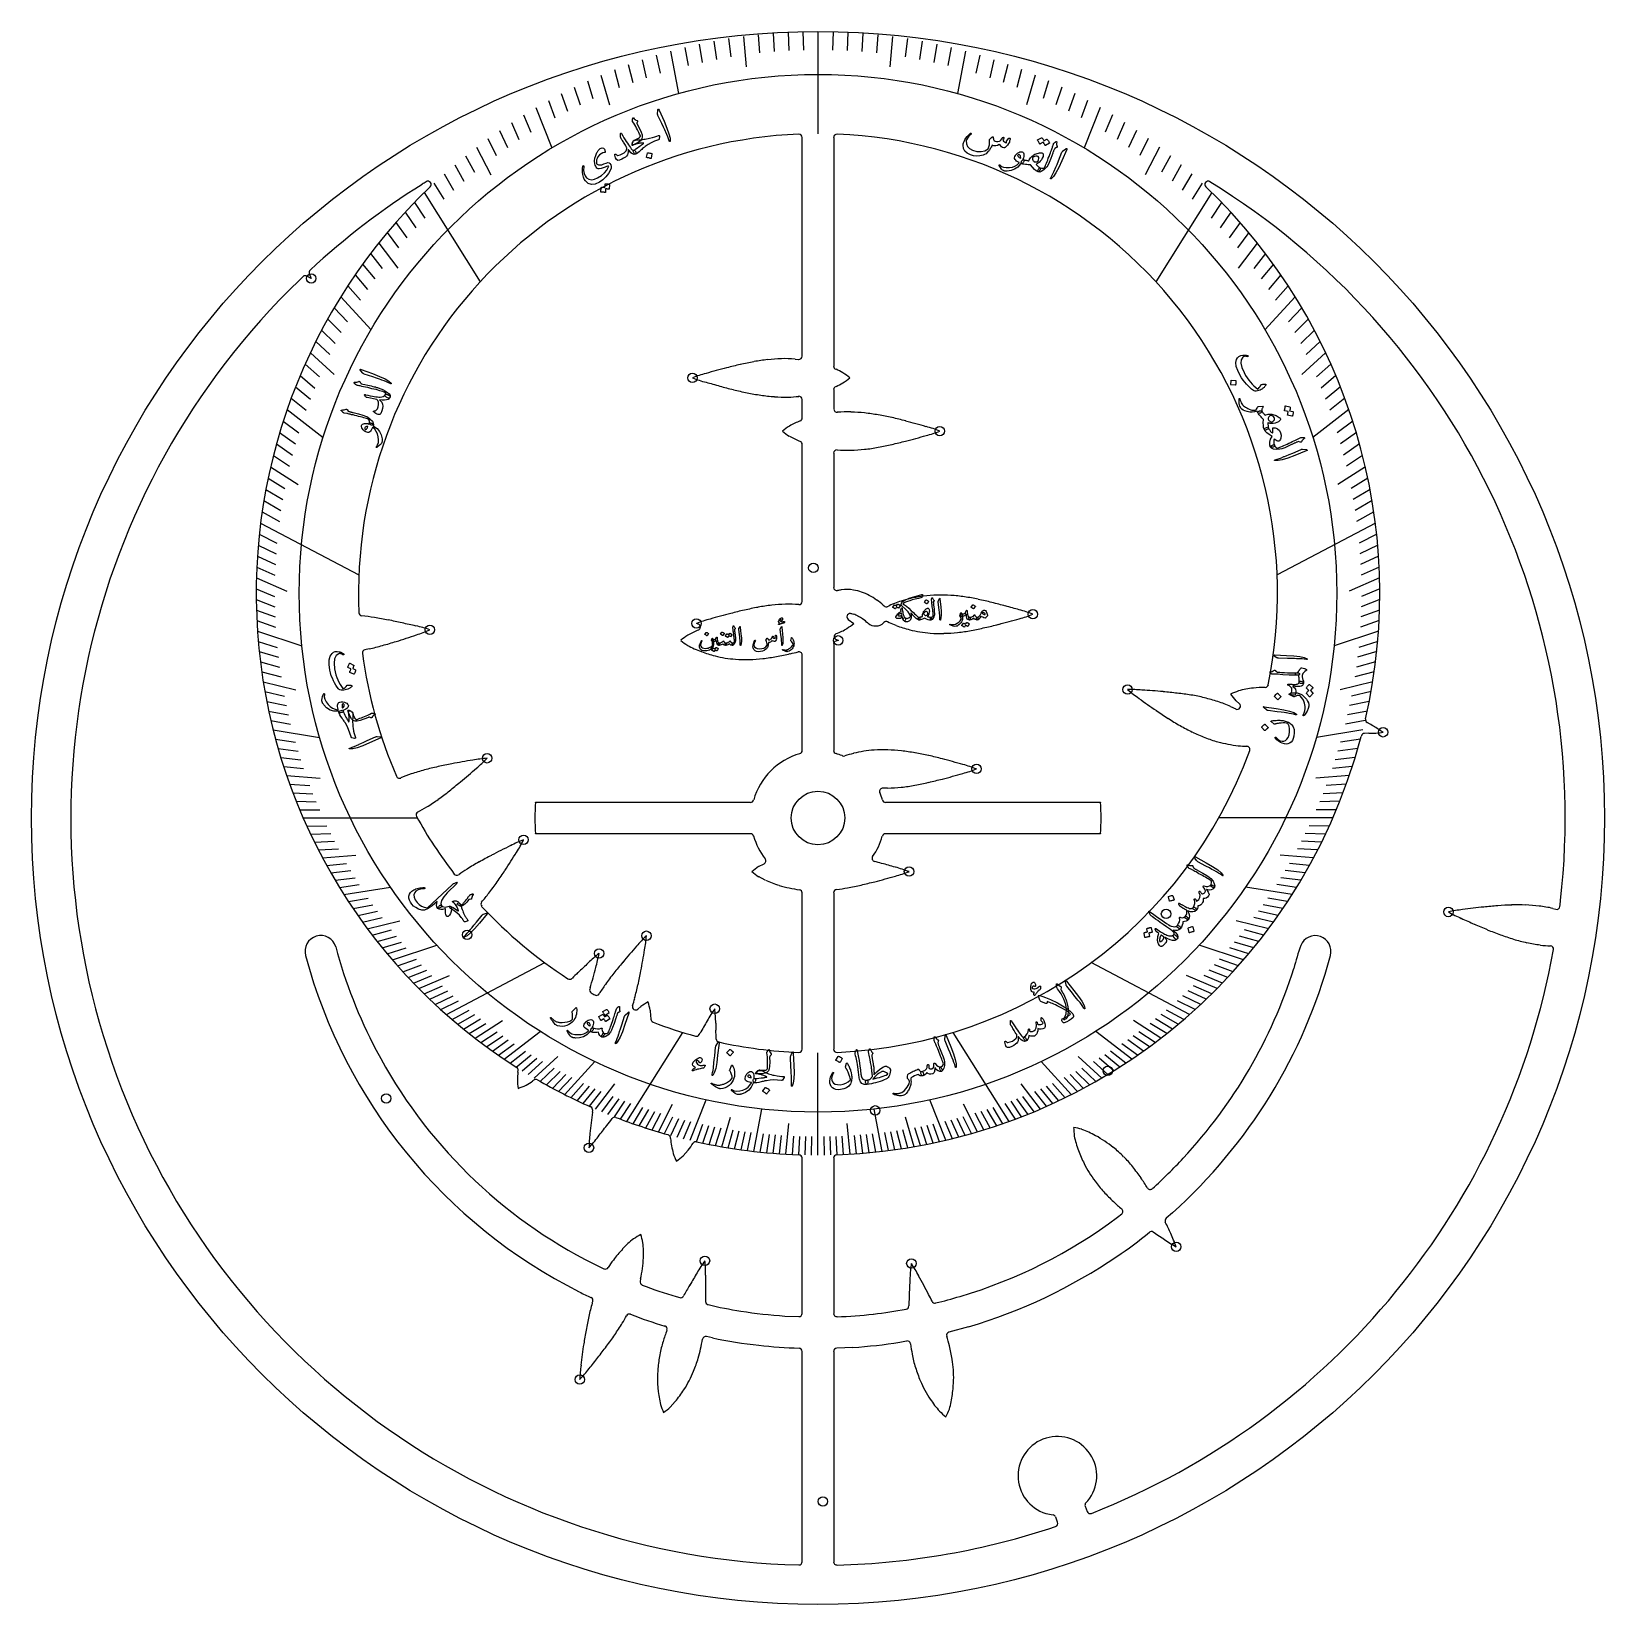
# Model space of a CAD drawing. Header units: millimetres. Extents: x -61 to 61, y -61 to 61.
import ezdxf

# ---------------------------------------------------------------- set-up
doc = ezdxf.new("R2010")
doc.units = ezdxf.units.MM
for name, color, linetype in [('CUT_INNER', 6, 'Continuous'), ('CUT_OUTER', 1, 'Continuous'), ('ENGRAVE', 7, 'Continuous'), ('ENGRAVE_FINE', 8, 'Continuous'), ('TEXT', 5, 'Continuous')]:
    doc.layers.add(name, color=color, linetype=linetype)

msp = doc.modelspace()

# ---------------------------------------------------------------- linework, layer by layer
at = {"layer": 'CUT_INNER'}
for points in [[(-1.22, 35.67), (-1.22, 52.57)], [(1.22, 52.57), (1.22, 34.89)], [(-39.14, 41.67), (-39.14, 41.68), (-39.48, 41.86)], [(-39.29, 42.05), (-39.14, 41.68), (-39.14, 41.67)], [(-1.77, 35.45), (-1.49, 35.42)], [(1.37, 34.66), (1.39, 34.66)], [(1.22, 33.09), (1.22, 31.59)], [(1.39, 33.33), (1.37, 33.33)], [(-1.22, 30.9), (-1.22, 32.32)], [(-1.22, 16.73), (-1.22, 28.86)], [(1.22, 28.18), (1.22, 17.81)], [(5.04, 16.43), (5.1, 16.38)], [(5.38, 16.33), (5.5, 16.39)], [(-9.24, 14.97), (-9.38, 15.02), (-9.38, 15.03)], [(2.34, 15.34), (2.76, 15.03), (2.76, 15.03)], [(2.75, 15.73), (2.61, 15.77)], [(3.86, 15.04), (3.86, 15.04)], [(6.03, 14.86), (5.51, 15.08), (5.5, 15.08), (5.38, 15.14)], [(1.22, 13.43), (1.22, 5.21)], [(1.42, 13.78), (1.55, 13.73), (1.56, 13.72), (1.55, 13.72), (1.38, 13.66)], [(-34.67, 13.06), (-34.99, 12.99)], [(-1.22, 5.21), (-1.22, 12.59)], [(31.86, 8.61), (32.27, 8.42)], [(32.55, 8.83), (32.29, 9.06), (32.28, 9.06)], [(41.97, 6.34), (41.96, 6.3)], [(42.54, 6.54), (42.2, 6.53)], [(43.19, 6.93), (43.65, 6.62), (43.65, 6.62)], [(1.86, 4.82), (1.9, 4.8)], [(5.38, 2.31), (5.01, 2.31)], [(-21.81, 1.21), (-21.81, 1.22), (-5.21, 1.22)], [(5.21, 1.22), (21.81, 1.22), (21.81, 1.21)], [(-5.21, -1.22), (-21.81, -1.22), (-21.81, -1.21)], [(21.81, -1.21), (21.81, -1.22), (5.21, -1.22)], [(-4.59, -3.75), (-4.59, -3.75), (-4.17, -3.54)], [(-4.07, -4.8), (-4.59, -4.53), (-4.59, -4.53)], [(-1.22, -17.85), (-1.22, -5.79)], [(1.22, -5.77), (1.22, -17.85)], [(56.75, -6.98), (57, -7.05)], [(-37.25, -9.95), (-37.24, -9.95)], [(-17.6, -13.12), (-17.63, -13.22)], [(-13.92, -14.77), (-13.68, -14.56), (-13.67, -14.55)], [(-12.9, -15.45), (-12.9, -15.54)], [(-9.17, -16.73), (-9.11, -16.62)], [(-7.9, -15.84), (-7.88, -16.39)], [(-23.18, -19.63), (-23.16, -19.51)], [(-21.95, -20.24), (-22.04, -20.31)], [(-17.55, -22.32), (-17.58, -22.31)], [(-17.42, -22.73), (-17.4, -22.59)], [(-11.4, -24.76), (-11.4, -24.68)], [(-10.04, -25.65), (-10.42, -26.09), (-10.42, -26.1)], [(-1.22, -38.26), (-1.22, -26.26)], [(1.22, -26.26), (1.22, -38.26)], [(23.13, -30.84), (23.46, -30.58)], [(27.37, -30.5), (26.89, -30.91)], [(26.72, -32.54), (26.26, -32.24), (25.89, -31.99)], [(-17.31, -34.44), (-16.53, -34.82)], [(-13.7, -35.6), (-13.7, -35.61), (-13.74, -35.77)], [(-17.44, -37.46), (-17.4, -37.34)], [(-10.96, -36.96), (-10.68, -37.04)], [(-8.68, -36.95), (-8.68, -37.35)], [(-2.56, -38.47), (-1.48, -38.51)], [(-8.16, -40.16), (-8.62, -40.06)], [(11.63, -39.3), (10.11, -39.71)], [(-1.22, -57.44), (-1.22, -41.2)], [(1.22, -41.2), (1.22, -57.44)], [(2.7, -40.89), (1.45, -40.95)], [(-11.02, -45.08), (-11.41, -45.51), (-11.41, -45.51)], [(20.64, -53.15), (20.79, -53.56)], [(20.84, -52.74), (20.69, -52.9)], [(18.51, -54.39), (18.36, -53.99)]]:
    msp.add_lwpolyline(points, dxfattribs=at)
msp.add_circle((0, 0), 2.07, dxfattribs=at)
for centre, radius, start, end in [((0, 17.36), 35.49, 92.3814, 182.4397), ((-1.47, 52.57), 0.25, 360, 92.2852), ((1.46, 52.57), 0.25, 87.7148, 180), ((0, 17.36), 35.49, 348.5105, 87.6187), ((0, 17.36), 43.39, 133.6608, 237.5643), ((-0.01, 0.01), 57.69, 121.9921, 132.8284), ((-13.76, 22.18), 31.61, 121.4615, 122.1381), ((-30.13, 48.93), 0.25, 313.7708, 121.4648), ((30.13, 48.93), 0.25, 58.5352, 226.2305), ((0, 17.36), 43.39, 347.0709, 46.3395), ((0, 0), 57.71, 353.6726, 58.3778), ((0, 0), 57.71, 133.946, 268.5387), ((-17.74, 18.52), 32.06, 133.3999, 134.0867), ((-39.6, 41.64), 0.25, 61.9542, 133.418), ((-39.06, 42.14), 0.25, 132.7148, 202.4208), ((-1.01, 13.21), 22.38, 100.1389, 102.9005), ((-2.13, 19.53), 15.97, 96.3055, 100.1389), ((-2.51, 22.92), 12.55, 91.4591, 96.297), ((-2.56, 24.77), 10.71, 85.7827, 91.4418), ((-1.47, 35.67), 0.25, 264.2315, 360), ((-6.31, 25.39), 9.25, 104.6342, 111.5207), ((10.54, -32.69), 69.72, 104.6226, 105.9729), ((1.99, 0.13), 35.8, 102.8924, 104.634), ((1.46, 34.89), 0.25, 180, 247.5212), ((-1.8, 27.71), 7.65, 60.8654, 65.3409), ((-2.43, 27.95), 7.77, 51.0631, 55.9108), ((-6.31, 42.59), 9.24, 248.4776, 255.3626), ((12.87, 109.06), 78.41, 254.076, 254.8784), ((5.02, 79.86), 48.18, 254.8283, 256.1237), ((0.14, 60.06), 27.79, 256.1096, 258.3421), ((-1.7, 51.13), 18.67, 258.3381, 261.6295), ((1.46, 33.09), 0.25, 112.4788, 180), ((-1.52, 39.73), 7.03, 294.4618, 299.3319), ((-1.76, 39.13), 6.64, 303.6784, 309.3477), ((-2.38, 46.53), 14.02, 261.6335, 265.9759), ((-2.56, 44), 11.49, 265.9889, 271.2579), ((-2.43, 40.44), 7.93, 270.8554, 276.7921), ((-1.47, 32.32), 0.25, 0, 95.7685), ((0.8, 25), 6.07, 110.9229, 119.7065), ((-1.47, 30.9), 0.25, 292.4788, 0), ((1.47, 31.59), 0.25, 180.018, 275.9224), ((2.27, 20.65), 10.72, 88.5294, 94.1806), ((2.22, 18.8), 12.56, 83.6837, 88.5122), ((1.84, 15.4), 15.98, 79.8502, 83.6753), ((0.71, 9.08), 22.41, 77.0946, 79.8503), ((-2.28, -4.01), 35.84, 75.3645, 77.1027), ((-11.92, -40.77), 73.83, 74.0635, 75.3385), ((1.47, 24.75), 6.64, 123.6784, 129.3477), ((2.14, 35.92), 7.77, 231.0631, 235.9108), ((0.8, 34.77), 6.07, 240.2935, 249.0771), ((-10.83, 96.57), 69.72, 284.6226, 285.9729), ((6.02, 38.49), 9.25, 284.6342, 291.5207), ((6.02, 21.29), 9.24, 68.4776, 75.3626), ((-1.47, 28.86), 0.25, 360, 67.5212), ((1.46, 28.18), 0.25, 85.7241, 180), ((2.27, 39.11), 10.71, 265.778, 271.4419), ((2.22, 40.95), 12.55, 271.4591, 276.297), ((1.84, 44.35), 15.97, 276.3055, 280.1389), ((0.72, 50.67), 22.38, 280.1389, 282.9005), ((-2.28, 63.75), 35.8, 282.8924, 284.634), ((1.46, 17.81), 0.25, 180, 280.6735), ((2.17, 14.62), 3.02, 97.1393, 102.5344), ((2.23, 14.24), 3.41, 81.1732, 97.3238), ((2.19, 14.01), 3.64, 71.0592, 81.15), ((2.02, 13.54), 4.14, 62.0397, 71.0314), ((1.63, 12.8), 4.97, 54.3157, 62.0306), ((9.36, 7.65), 9.56, 97.2552, 106.9822), ((9.43, 7.04), 10.18, 91.2782, 97.2448), ((9.46, 5.73), 11.49, 85.9889, 91.2579), ((9.28, 3.21), 14.02, 81.6335, 85.9759), ((8.6, -1.39), 18.67, 78.3381, 81.6295), ((-35.21, 15.86), 0.25, 182.2852, 263.6268), ((10.86, -51.66), 69.72, 104.6226, 105.9729), ((2.3, -18.84), 35.8, 102.8924, 104.634), ((-0.69, -5.76), 22.38, 100.1389, 102.9005), ((-1.82, 0.56), 15.97, 96.3055, 100.1389), ((-2.2, 3.96), 12.55, 91.4591, 96.297), ((-2.25, 5.92), 10.59, 85.8363, 91.4579), ((-1.47, 16.73), 0.25, 267.2166, 360), ((0.97, 11.87), 6.11, 48.2173, 54.3473), ((5.27, 16.56), 0.25, 226.8854, 296.9117), ((9.13, 8.4), 8.78, 106.9536, 114.3851), ((6.76, -10.33), 27.79, 76.1096, 78.3421), ((1.88, -30.13), 48.18, 74.8283, 76.1237), ((-5.97, -59.32), 78.41, 74.076, 74.8784), ((13.21, 7.14), 9.24, 68.4776, 75.3626), ((-36.93, -1.53), 17.22, 81.0813, 84.3707), ((-38.53, -11.98), 27.79, 78.9221, 81.1546), ((-42.44, -31.99), 48.18, 77.6408, 78.9362), ((-48.84, -61.54), 78.41, 76.8885, 77.6909), ((-32.95, 5.78), 9.25, 71.2963, 78.1729), ((-5.99, 6.42), 9.25, 104.6342, 111.5207), ((-9.33, 14.74), 0.25, 292.4788, 70.2333), ((-0.74, 19.85), 6.01, 290.9567, 299.7365), ((2.48, 15.54), 0.25, 85.0364, 233.4926), ((-1.45, 20.16), 6.64, 303.6784, 309.3477), ((2.39, 14.88), 0.916, 76.0731, 82.8404), ((2.05, 13.59), 2.26, 62.6122, 71.8684), ((1.67, 12.86), 3.08, 54.6793, 62.6143), ((0.83, 11.69), 4.52, 47.9725, 54.6232), ((4.45, 15.74), 0.911, 229.9057, 314.4527), ((5.27, 14.92), 0.25, 63.089, 137.174), ((9.28, 23.54), 9.26, 249.4498, 256.2934), ((7.9, 36.52), 22.38, 280.1389, 282.9005), ((4.91, 49.6), 35.8, 282.8924, 284.634), ((-3.64, 82.42), 69.72, 284.6226, 285.9729), ((13.21, 24.34), 9.25, 284.6342, 291.5207), ((-43.32, 47.79), 35.8, 285.7049, 287.4465), ((-53.47, 80.15), 69.72, 287.4351, 288.7854), ((-33.79, 22.97), 9.25, 287.4468, 294.3333), ((-6.38, 8.59), 6.64, 123.6784, 129.3477), ((-5.71, 19.76), 7.77, 231.0631, 235.9108), ((-7.08, 8.9), 6.01, 110.9567, 119.7365), ((1.46, 13.43), 0.25, 109.7667, 180), ((1.5, 14.01), 0.25, 112.4788, 250.2333), ((9.38, 23.94), 9.68, 256.2947, 265.8076), ((9.46, 24.96), 10.71, 265.7827, 271.4418), ((9.41, 26.81), 12.55, 271.4591, 276.297), ((9.03, 30.2), 15.97, 276.3055, 280.1389), ((-34.94, 12.75), 0.25, 101.9982, 187.5586), ((-0.01, 17.36), 35.48, 187.5193, 203.4843), ((-39.69, 34.87), 22.38, 282.9514, 285.713), ((-6.4, 19.91), 7.53, 240.8298, 249.6635), ((-5.76, 21.52), 9.26, 249.4498, 256.2934), ((-5.66, 21.92), 9.68, 256.2947, 265.8076), ((-5.58, 22.95), 10.71, 265.7827, 271.4418), ((-5.63, 24.79), 12.55, 271.4591, 276.297), ((-6.01, 28.19), 15.97, 276.3055, 280.1389), ((-7.14, 34.51), 22.38, 280.1389, 282.9005), ((-6.71, 33.16), 20.98, 282.5851, 284.3111), ((-1.47, 12.59), 0.25, 360, 104.1993), ((24.21, 0.67), 9.25, 84.9468, 91.8334), ((30.01, 16.88), 9.25, 228.7964, 235.6729), ((20.51, -59.69), 69.72, 84.9351, 86.2854), ((23.51, -25.91), 35.8, 83.2049, 84.9465), ((34.7, 3.56), 6.64, 109.6159, 115.2852), ((34.44, 2.55), 7.53, 96.2197, 105.1054), ((34.54, 2.26), 7.83, 89.9796, 96.7487), ((34.54, 10.34), 0.25, 271.3158, 348.5742), ((67.79, 69.25), 73.83, 234.376, 235.651), ((25.1, -12.58), 22.38, 80.4514, 83.213), ((26.16, -6.25), 15.97, 76.618, 80.4514), ((26.95, -2.93), 12.55, 71.7716, 76.6095), ((27.53, -1.18), 10.71, 66.0952, 71.7543), ((38.07, 14.24), 7.77, 217.0006, 221.8483), ((32.38, 8.64), 0.25, 244.544, 49.0258), ((46.34, 37.89), 35.84, 235.677, 237.4152), ((39.11, 26.58), 22.41, 237.4071, 240.1628), ((42.53, 7.6), 0.25, 167.1693, 240.2146), ((22.22, -28.24), 40.94, 59.1966, 60.4557), ((0, 17.36), 43.39, 271.9231, 345.2356), ((35.92, 21), 15.98, 240.1627, 243.9878), ((34.42, 17.93), 12.56, 243.9962, 248.8247), ((33.75, 16.21), 10.72, 248.8419, 254.4931), ((42.21, 6.28), 0.25, 91.6604, 165.4102), ((42.45, 15.79), 9.25, 270.572, 277.4577), ((0, 0), 5.16, 105.6706, 164.3294), ((-1.47, 5.21), 0.25, 286.1719, 0), ((1.46, 5.21), 0.25, 180, 253.8281), ((0.03, 0.08), 5.08, 68.8668, 74.386), ((0, 17.36), 35.49, 272.3813, 339.9709), ((4.05, -0.82), 5.95, 102.7198, 109.4294), ((5.04, -4.48), 9.75, 94.1901, 103.6269), ((5.11, -5.45), 10.72, 88.5294, 94.1806), ((5.06, -7.3), 12.56, 83.6837, 88.5122), ((4.68, -10.7), 15.98, 79.8502, 83.6753), ((3.54, -17.02), 22.41, 77.0946, 79.8503), ((33.49, 15.28), 9.75, 254.5026, 263.9394), ((33.16, 11.23), 5.69, 262.91, 269.5644), ((33.11, 5.29), 0.25, 340.1367, 89.1094), ((-26.21, -11.71), 15.98, 105.1627, 108.9878), ((-24.53, -17.92), 22.41, 102.4071, 105.1628), ((-21.64, -31.03), 35.84, 100.677, 102.4152), ((-14.64, -68.37), 73.83, 99.376, 100.651), ((-72.37, 56.24), 69.72, 309.9351, 311.2854), ((-24.95, -4.61), 9.24, 93.7902, 100.6751), ((-32.31, 10.94), 9.25, 309.9467, 316.8332), ((1.99, 5.03), 0.25, 248.2031, 288.7969), ((0.55, -30.11), 35.84, 75.3645, 77.1027), ((-9.08, -66.86), 73.83, 74.0635, 75.3385), ((8.86, -4.81), 9.24, 68.4776, 75.3626), ((8.85, 12.39), 9.25, 284.6342, 291.5207), ((-32.32, 3.32), 0.25, 203.3789, 292.6314), ((-28.08, -6.42), 10.38, 108.7412, 113.5566), ((-50.61, 30.23), 35.8, 308.2049, 309.9465), ((4.68, 18.25), 15.97, 276.3055, 280.1389), ((3.55, 24.57), 22.38, 280.1389, 282.9005), ((0.56, 37.65), 35.8, 282.8924, 284.634), ((-8, 70.47), 69.72, 284.6226, 285.9729), ((-38.59, 14.45), 15.97, 301.618, 305.4514), ((-42.31, 19.68), 22.38, 305.4514, 308.213), ((-5.21, 1.46), 0.25, 270, 343.8281), ((5.01, 2.06), 0.25, 90.0443, 201.7969), ((0.07, 0.03), 5.09, 15.6192, 22.4289), ((5.21, 1.46), 0.25, 196.1719, 270), ((5.06, 14.86), 12.55, 271.4591, 276.297), ((-30.8, 0.24), 0.25, 117.9936, 209.0039), ((-0.03, 17.34), 35.45, 209.0607, 217.6733), ((-35.35, 9.08), 9.69, 297.1759, 301.9643), ((-9.47, 0), 12.4, 174.3777, 185.6223), ((9.47, 0), 12.4, 354.3777, 5.6223), ((-5.21, -1.47), 0.25, 16.1719, 90), ((5.21, -1.47), 0.25, 90, 163.8281), ((8.9, -68.35), 73.83, 116.251, 117.526), ((-19.47, -10.34), 9.25, 110.6714, 117.5479), ((-31.03, 2.41), 9.25, 326.8218, 333.7084), ((-0.01, 0), 5.15, 195.6577, 217.779), ((0, 0), 5.16, 324.84, 344.3388), ((-15.21, -22.94), 22.41, 119.2821, 122.0378), ((-8.64, -34.66), 35.84, 117.552, 119.2902), ((-82.52, 34.13), 69.72, 326.8101, 328.1604), ((-4.28, -3.31), 0.25, 296.9117, 37.2656), ((4.43, -3.11), 0.25, 145.5469, 255.8007), ((-1.81, -27.8), 25.21, 74.5324, 75.8279), ((-15.54, -79.2), 78.41, 74.076, 74.8784), ((-27.9, -4.18), 0.25, 217.793, 304.9163), ((-20.9, -13.99), 11.8, 121.6979, 125.506), ((-54.14, 15.56), 35.8, 325.0799, 326.8215), ((-0.91, -9.28), 6.64, 123.6784, 129.3477), ((-0.24, 1.9), 7.77, 231.0631, 235.9108), ((-0.44, 3.19), 8.77, 245.6142, 252.9999), ((-13.21, 62.54), 69.72, 284.6226, 285.9729), ((3.64, 4.46), 9.25, 284.6342, 291.5207), ((3.64, -12.74), 9.24, 68.4776, 75.3626), ((-36.03, 2.33), 13.37, 318.7052, 322.5119), ((-43.14, 7.87), 22.38, 322.3264, 325.088), ((-0.22, 3.88), 9.5, 252.9455, 262.7203), ((-1.47, -5.79), 0.25, 0, 81.1226), ((1.46, -5.77), 0.25, 97.2712, 180), ((-0.03, 7.23), 12.83, 276.568, 280.3721), ((-1.66, 16.64), 22.38, 280.1389, 282.9005), ((-4.66, 29.72), 35.8, 282.8924, 284.634), ((-25.79, -6.65), 0.25, 139.4587, 223.0664), ((-0.01, 17.35), 35.48, 222.9511, 237.0414), ((50.79, -16.28), 9.26, 96.1986, 103.0778), ((53.31, 0.75), 9.24, 240.0409, 246.9247), ((58.93, -76.19), 69.72, 96.1851, 97.5354), ((55.28, -42.47), 35.8, 94.4549, 96.1965), ((54.25, -29.09), 22.38, 91.7014, 94.463), ((54.05, -22.68), 15.97, 87.868, 91.7014), ((54.18, -19.26), 12.55, 83.0216, 87.8595), ((54.4, -17.43), 10.71, 77.3452, 83.0043), ((57.06, -6.81), 0.25, 255.794, 353.1445), ((18.49, -2.11), 39.1, 353.056, 353.7563), ((82.03, 63.68), 78.41, 245.6385, 246.4409), ((69.99, 35.95), 48.18, 246.3908, 247.6862), ((-38.41, -10.29), 1.21, 16.4223, 196.1201), ((-6.92, -15.84), 9.25, 133.1715, 140.0479), ((-22.48, -8.48), 9.25, 349.3217, 356.2086), ((38.41, -10.29), 1.21, 343.8768, 158.3898), ((62.25, 17.08), 27.79, 247.6721, 249.9046), ((59.12, 8.52), 18.67, 249.9006, 253.192), ((57.77, 4.06), 14.02, 253.196, 257.5384), ((57.22, 1.6), 11.49, 257.5514, 262.8204), ((0, 0), 40.98, 195.0331, 243.2656), ((0.06, 0.03), 38.62, 194.9798, 207.6971), ((-11.28, -17.79), 9.24, 127.5401, 134.4251), ((-26.04, -8.95), 9.25, 343.6967, 350.5832), ((41.5, -58.58), 73.83, 138.751, 140.026), ((-82.19, 1.12), 69.72, 349.3101, 350.6604), ((0, 0), 57.71, 291.4613, 349.8599), ((0, 0), 40.98, 311.9094, 344.967), ((55.52, -16.19), 19.31, 160.8182, 166.2947), ((56.81, -2.23), 7.65, 262.348, 268.277), ((56.56, -10.12), 0.25, 349.9805, 87.331), ((0.84, -32.26), 28.08, 133.6582, 134.9537), ((35.87, -68.41), 78.41, 133.1385, 133.9409), ((-84.51, 6.46), 69.72, 343.6851, 345.0354), ((1.84, -25.85), 22.41, 141.7821, 144.5378), ((12.39, -34.16), 35.84, 140.052, 141.7902), ((-48.86, -5.18), 35.8, 347.5799, 349.3215), ((0, 0), 38.55, 317.0421, 342.4659), ((-19.18, -12.21), 0.25, 237.1289, 314.8632), ((-17.39, -13.29), 0.25, 163.2618, 240.293), ((-5.7, -20.54), 13.19, 144.3347, 148.1515), ((-35.76, -8.07), 22.38, 344.8264, 347.588), ((-7.06, 4.8), 21.09, 240.272, 241.1388), ((-17.11, -13.45), 0.25, 240.9961, 327.4163), ((-14.08, -14.58), 0.25, 161.9587, 310.9284), ((-23.14, -11.61), 9.28, 341.7985, 345.5138), ((-9.36, -21.01), 7.77, 118.9032, 123.7509), ((-19.46, -16.18), 6.64, 11.5185, 17.1878), ((-19.92, -15.73), 7.03, 2.3019, 7.172), ((-12.65, -15.53), 0.25, 180.3189, 249.082), ((-0.02, 17.31), 35.44, 248.962, 254.5542), ((59.35, -54.86), 78.41, 150.0135, 150.8159), ((-0.45, -20.11), 9.25, 144.4215, 151.2979), ((-17.15, -15.93), 9.25, 0.5717, 7.4585), ((-9.39, -16.61), 0.25, 254.707, 331.0897), ((-1240.7, -43.79), 1233.12, 1.24139, 1.27352), ((0, 0), 38.55, 207.7036, 243.3133), ((-7.62, -17.05), 0.25, 186.2701, 257.5195), ((0, 17.32), 35.46, 257.5056, 267.6229), ((-1.47, -17.85), 0.25, 267.7148, 0), ((1.46, -17.85), 0.25, 180, 272.2852), ((-23.41, -19.47), 0.25, 351.5413, 57.4805), ((-16.19, -20.42), 7.03, 173.5243, 178.3944), ((-16.59, -19.91), 6.64, 182.7409, 188.4102), ((-25.83, -13.59), 7.77, 290.1256, 294.9733), ((-26.36, -14), 7.65, 299.9279, 304.4034), ((-21.8, -20.44), 0.25, 59.9452, 126.5837), ((-0.02, 17.31), 43.33, 240.0188, 246.0969), ((51.7, -31.87), 69.72, 172.4627, 173.813), ((-17.65, -22.55), 0.25, 352.0394, 66.2695), ((-78.7, 23.75), 78.41, 321.9161, 322.7185), ((-39.91, -5.62), 29.77, 322.4674, 323.7629), ((-15.7, -23.36), 0.25, 69.0831, 143.6408), ((-0.01, 17.34), 43.37, 248.9117, 254.5147), ((27.51, -23.67), 7.77, 181.7411, 186.5887), ((18.6, -30.44), 6.64, 74.3564, 80.0257), ((17.79, -31.12), 7.53, 60.9602, 69.8458), ((-8.44, -25.57), 9.25, 172.4745, 179.3606), ((-24.39, -19.08), 9.25, 316.3236, 323.2006), ((-11.65, -24.7), 0.25, 4.7344, 74.3555), ((-3.91, -23.94), 7.53, 186.2197, 195.1054), ((-14.18, -22.22), 5.38, 320.3697, 327.5024), ((-9.43, -25.25), 0.25, 77.5215, 147.1406), ((-0.01, 17.31), 43.34, 257.5098, 268.082), ((27.17, -23.06), 7.53, 191.5078, 200.3415), ((16.95, -32.71), 9.33, 51.1009, 61.1647), ((16.65, -33.09), 9.82, 44.8797, 51.1363), ((-4.93, -23.68), 6.64, 199.6159, 205.2852), ((-15.6, -20.31), 7.77, 307.0006, 311.8483), ((-1.47, -26.26), 0.25, 360, 88.0664), ((1.46, -26.26), 0.25, 91.9355, 180), ((28.81, -22.49), 9.26, 200.1278, 206.9714), ((29.18, -22.3), 9.68, 206.9727, 216.4856), ((16.01, -33.72), 10.72, 39.2074, 44.8585), ((0.57, -0.55), 37.76, 311.9847, 317.0687), ((14.58, -34.89), 12.56, 34.3616, 39.1902), ((13.6, -35.6), 13.77, 30.6971, 34.5055), ((30.01, -21.69), 10.71, 216.4606, 222.1198), ((31.38, -20.45), 12.55, 222.1371, 226.975), ((25.65, -28.44), 0.25, 211.4923, 313.2203), ((31.7, -20.18), 12.97, 226.7621, 230.5864), ((23.3, -30.39), 0.25, 308.1356, 49.8637), ((0, 0), 38.55, 286.5337, 306.8726), ((27.05, -31.1), 0.25, 130.678, 205.3553), ((-36.15, -61.29), 69.79, 24.7291, 25.5297), ((-9.62, -38.44), 7.53, 127.9485, 136.7822), ((-10.01, -39.02), 7.77, 118.1818, 123.0294), ((-20.05, -34.05), 6.64, 10.7971, 16.4663), ((3.21, -4.49), 35.47, 304.0847, 309.1387), ((25.75, -32.19), 0.25, 56.0014, 128.1356), ((31.98, -24.93), 9.25, 235.3122, 242.1986), ((18.94, -36.15), 9.24, 19.1555, 26.0406), ((-8.37, -39.66), 9.26, 136.5685, 143.4121), ((-22.81, -33.59), 9.33, 347.5415, 357.6054), ((-21.01, -33.63), 7.53, 357.4008, 6.2865), ((0, 0), 40.98, 286.4853, 304.2829), ((-16.42, -34.59), 0.25, 244.5763, 328.2413), ((-10.69, -38.05), 6.44, 142.6103, 148.9348), ((57.75, -75.72), 78.41, 148.8217, 149.6242), ((-1.33, -39.73), 9.24, 143.2232, 150.1083), ((-17.94, -35.21), 9.26, 359.3821, 6.2603), ((16.35, -35.82), 9.25, 171.1957, 178.0723), ((-0.44, -39.6), 9.25, 27.3461, 34.2327), ((-13.5, -35.83), 0.25, 165.996, 249.661), ((-2.21, -6.89), 31.32, 248.7017, 253.7764), ((27.47, -58.05), 43.36, 149.5379, 150.8333), ((-78.39, -36.18), 69.72, 359.3684, 0.7187), ((85.39, -39.9), 78.41, 176.7878, 177.5903), ((-53.39, -68.82), 69.72, 27.3345, 28.6848), ((-8.46, -16.84), 22.14, 243.2026, 245.8067), ((-2.13, -42.02), 15.97, 163.4241, 167.2576), ((-17.63, -37.26), 0.25, 342.2164, 64.5763), ((-10.61, -36.8), 0.25, 254.7458, 330.5465), ((-8.43, -37.35), 0.25, 178.945, 257.2881), ((-1.66, -9.24), 29.16, 256.4504, 261.5192), ((55.18, -38.67), 48.17, 177.5401, 178.8355), ((-8.89, -45.96), 19.69, 26.0022, 27.7014), ((9.03, -37.22), 0.25, 206.0413, 282.7119), ((4.25, -15.58), 22.4, 282.4678, 287.4502), ((4.13, -43.43), 22.38, 167.2575, 170.0192), ((-22.64, -34.34), 8.86, 328.1194, 332.4021), ((-14.57, -38.56), 0.25, 69.661, 152.0209), ((-2.69, -8.15), 32.4, 248.6634, 253.6339), ((0, 0), 38.55, 261.1099, 266.1947), ((-1.47, -38.26), 0.25, 267.4576, 360), ((1.46, -38.26), 0.25, 180, 272.5424), ((0.61, -6.86), 31.67, 271.565, 276.6405), ((1.26, -9.4), 29.07, 275.9519, 281.004), ((6.76, -37.69), 0.25, 280.1746, 359.9179), ((17.34, -45.76), 35.8, 170.011, 171.7526), ((-38.59, -24.16), 27.79, 323.2283, 325.4607), ((-31.08, -29.33), 18.67, 325.4568, 328.7482), ((-1.43, -43.57), 10.99, 158.6277, 163.4288), ((-11.9, -39.47), 0.25, 339.648, 72.2034), ((-8.67, -40.3), 0.25, 77.2881, 169.8435), ((10.18, -39.95), 0.25, 105.2542, 197.8096), ((1.15, -42.98), 9.28, 13.7446, 18.5555), ((50.9, -50.64), 69.72, 171.7413, 173.0915), ((-54.94, -11.97), 48.18, 321.9469, 323.2424), ((-1.7, -43.51), 10.72, 163.2752, 168.9263), ((-20.29, -38.45), 11.51, 343.4585, 350.9536), ((0, 0), 40.98, 258.5197, 263.6044), ((-0.5, -5.59), 35.37, 263.4029, 268.4562), ((-1.47, -41.2), 0.25, 0, 87.4576), ((1.46, -41.2), 0.25, 92.5424, 180), ((0, 0), 40.98, 273.7739, 278.8587), ((4.47, -28.52), 12.11, 278.7381, 281.3388), ((6.9, -40.64), 0.25, 7.6141, 100.1695), ((16.9, -39.45), 9.82, 186.7668, 191.5573), ((-0.23, -43.39), 10.71, 8.4945, 14.1537), ((-9.14, -43.59), 9.26, 171.755, 178.633), ((-78.78, 6.61), 78.41, 321.1946, 321.997), ((-3.07, -43.3), 9.33, 175.1687, 185.2325), ((-2.58, -43.34), 9.82, 168.9475, 175.2041), ((-19, -38.82), 10.17, 337.4613, 343.4344), ((17.78, -39.33), 10.72, 191.2413, 196.8924), ((16.93, -39.59), 9.82, 196.9136, 203.1702), ((0.8, -43.25), 9.68, 359.0066, 8.5195), ((-25.01, -36.9), 9.24, 315.5959, 322.4812), ((-18.39, -39.08), 9.51, 327.6927, 337.4757), ((16.48, -39.79), 9.33, 203.1348, 213.1986), ((1.21, -43.25), 9.26, 352.1617, 359.0053), ((-4.85, -43.5), 7.53, 185.028, 193.9136), ((-17.78, -39.48), 8.77, 320.3599, 327.7456), ((14.99, -40.79), 7.53, 212.9941, 221.8797), ((2.93, -43.52), 7.53, 343.5417, 352.3754), ((-5.87, -43.21), 6.64, 198.4242, 204.0935), ((-16.47, -39.62), 7.77, 305.8089, 310.6565), ((13.96, -41.01), 6.64, 226.3903, 232.0596), ((2.91, -42.82), 7.77, 333.775, 338.6226), ((18.49, -50.81), 3.04, 320.5094, 253.0094), ((20.87, -53.07), 0.25, 137.8125, 200), ((18.46, -50.95), 2.89, 252.8641, 264.0876), ((18.12, -54.07), 0.25, 20, 81.5625), ((18.27, -54.48), 0.25, 288.457, 20), ((21.02, -53.48), 0.25, 200, 291.6211), ((0, -0.02), 57.7, 271.4593, 288.5413), ((-1.47, -57.44), 0.25, 268.418, 0), ((1.46, -57.44), 0.25, 180, 271.582)]:
    msp.add_arc(centre, radius, start, end, dxfattribs=at)
at = {"layer": 'CUT_OUTER'}
msp.add_circle((0, 0), 60.75, dxfattribs=at)
at = {"layer": 'ENGRAVE'}
for points in [[(0, 60.75), (0, 52.85)], [(-11.39, 59.23), (-10.77, 55.96)], [(11.39, 59.23), (10.77, 55.96)], [(-21.79, 54.88), (-20.56, 51.76)], [(21.79, 54.88), (20.56, 51.76)], [(-30.42, 48.3), (-26.09, 41.42)], [(30.42, 48.3), (26.09, 41.42)], [(-36.86, 40.26), (-34.52, 37.71)], [(36.86, 40.26), (34.52, 37.71)], [(-41.01, 31.54), (-38.22, 29.39)], [(41.01, 31.54), (38.22, 29.39)], [(-43.05, 22.78), (-35.46, 18.77)], [(43.05, 22.78), (35.46, 18.77)], [(-43.29, 14.44), (-39.87, 13.3)], [(43.29, 14.44), (39.87, 13.3)], [(-42.09, 6.8), (-38.49, 6.22)], [(42.09, 6.8), (38.49, 6.22)], [(-39.77, 0), (-30.96, 0)], [(39.77, 0), (30.96, 0)], [(-36.62, -5.92), (-33.03, -5.34)], [(36.62, -5.92), (33.03, -5.34)], [(-32.87, -10.96), (-29.45, -9.82)], [(32.87, -10.96), (29.45, -9.82)], [(-28.7, -15.18), (-21.11, -11.17)], [(28.7, -15.18), (21.11, -11.17)], [(-24.23, -18.63), (-21.45, -16.49)], [(-14.77, -23.44), (-10.44, -16.56)], [(14.77, -23.44), (10.44, -16.56)], [(24.23, -18.63), (21.45, -16.49)], [(0, -26.03), (0, -18.13)], [(-19.57, -21.37), (-17.23, -18.82)], [(19.57, -21.37), (17.23, -18.82)], [(-9.88, -24.89), (-8.65, -21.77)], [(9.88, -24.89), (8.65, -21.77)], [(-4.95, -25.75), (-4.33, -22.48)], [(4.95, -25.75), (4.33, -22.48)]]:
    msp.add_lwpolyline(points, dxfattribs=at)
for centre, radius in [((0, 17.36), 40.07), ((-39.14, 41.67), 0.364), ((-9.7, 33.99), 0.364), ((9.41, 29.88), 0.364), ((-0.36, 19.32), 0.364), ((16.6, 15.74), 0.364), ((-29.98, 14.54), 0.364), ((-9.39, 15.03), 0.364), ((1.56, 13.72), 0.364), ((23.91, 9.92), 0.364), ((43.65, 6.62), 0.364), ((-25.56, 4.61), 0.364), ((12.25, 3.79), 0.364), ((-22.74, -1.68), 0.364), ((7.03, -4.14), 0.364), ((26.88, -7.41), 0.364), ((48.69, -7.26), 0.364), ((-27.1, -9.02), 0.364), ((-13.25, -9.09), 0.364), ((-16.91, -10.46), 0.364), ((-7.98, -14.73), 0.364), ((22.38, -19.52), 0.364), ((-33.35, -21.66), 0.364), ((4.42, -22.58), 0.364), ((-17.69, -25.47), 0.364), ((27.67, -33.12), 0.364), ((-8.73, -34.2), 0.364), ((7.21, -34.4), 0.364), ((-18.4, -43.37), 0.364), ((0.38, -52.79), 0.364)]:
    msp.add_circle(centre, radius, dxfattribs=at)
at = {"layer": 'ENGRAVE_FINE'}
for points in [[(-9.17, 59.77), (-8.95, 58.36)], [(-8.04, 60), (-7.85, 58.59)], [(-6.9, 60.2), (-6.74, 58.78)], [(-5.76, 60.37), (-5.54, 58.01)], [(-4.62, 60.5), (-4.51, 59.09)], [(-3.47, 60.61), (-3.38, 59.19)], [(-2.31, 60.69), (-2.26, 59.27)], [(-1.16, 60.73), (-1.13, 59.31)], [(1.16, 60.73), (1.13, 59.31)], [(2.31, 60.69), (2.26, 59.27)], [(3.47, 60.61), (3.38, 59.19)], [(4.62, 60.5), (4.51, 59.09)], [(5.76, 60.37), (5.54, 58.01)], [(6.9, 60.2), (6.74, 58.78)], [(8.04, 60), (7.85, 58.59)], [(9.17, 59.77), (8.95, 58.36)], [(-13.58, 58.57), (-13.26, 57.18)], [(-12.49, 58.91), (-12.2, 57.52)], [(-10.29, 59.51), (-10.04, 58.11)], [(10.29, 59.51), (10.04, 58.11)], [(12.49, 58.91), (12.2, 57.52)], [(13.58, 58.57), (13.26, 57.18)], [(-16.77, 57.38), (-16.11, 55.09)], [(-15.72, 57.8), (-15.35, 56.42)], [(-14.66, 58.2), (-14.31, 56.81)], [(14.66, 58.2), (14.31, 56.81)], [(15.72, 57.8), (15.35, 56.42)], [(16.77, 57.38), (16.11, 55.09)], [(-19.84, 55.95), (-19.36, 54.6)], [(-18.83, 56.45), (-18.38, 55.09)], [(-17.81, 56.93), (-17.38, 55.56)], [(17.81, 56.93), (17.38, 55.56)], [(18.83, 56.45), (18.38, 55.09)], [(19.84, 55.95), (19.36, 54.6)], [(-20.82, 55.43), (-20.32, 54.08)], [(20.82, 55.43), (20.32, 54.08)], [(-23.68, 53.72), (-23.1, 52.4)], [(-22.75, 54.31), (-22.19, 52.98)], [(22.75, 54.31), (22.19, 52.98)], [(23.68, 53.72), (23.1, 52.4)], [(-25.49, 52.47), (-24.86, 51.17)], [(-24.6, 53.11), (-23.99, 51.8)], [(24.6, 53.11), (23.99, 51.8)], [(25.49, 52.47), (24.86, 51.17)], [(-27.22, 51.15), (-26.54, 49.87)], [(-26.37, 51.82), (-25.27, 49.67)], [(26.37, 51.82), (25.27, 49.67)], [(27.22, 51.15), (26.54, 49.87)], [(-28.05, 50.46), (-27.35, 49.19)], [(28.05, 50.46), (27.35, 49.19)], [(-29.66, 49.03), (-28.9, 47.79)], [(-28.87, 49.76), (-28.14, 48.5)], [(28.87, 49.76), (28.14, 48.5)], [(29.66, 49.03), (28.9, 47.79)], [(-31.17, 47.54), (-30.37, 46.32)], [(31.17, 47.54), (30.37, 46.32)], [(-31.89, 46.78), (-31.07, 45.57)], [(31.89, 46.78), (31.07, 45.57)], [(-33.27, 45.21), (-32.41, 44.03)], [(-32.6, 46), (-31.75, 44.81)], [(32.6, 46), (31.75, 44.81)], [(33.27, 45.21), (32.41, 44.03)], [(-33.93, 44.41), (-32.44, 42.46)], [(33.93, 44.41), (32.44, 42.46)], [(-35.17, 42.77), (-34.23, 41.64)], [(-34.56, 43.6), (-33.65, 42.44)], [(34.56, 43.6), (33.65, 42.44)], [(35.17, 42.77), (34.23, 41.64)], [(-35.76, 41.94), (-34.8, 40.82)], [(35.76, 41.94), (34.8, 40.82)], [(-36.32, 41.1), (-35.34, 40)], [(36.32, 41.1), (35.34, 40)], [(-37.37, 39.4), (-36.35, 38.33)], [(37.37, 39.4), (36.35, 38.33)], [(-38.34, 37.68), (-37.28, 36.64)], [(-37.87, 38.54), (-36.83, 37.49)], [(37.87, 38.54), (36.83, 37.49)], [(38.34, 37.68), (37.28, 36.64)], [(-38.79, 36.81), (-37.71, 35.79)], [(38.79, 36.81), (37.71, 35.79)], [(-39.21, 35.94), (-37.38, 34.26)], [(39.21, 35.94), (37.38, 34.26)], [(-40, 34.18), (-38.86, 33.21)], [(-39.62, 35.06), (-38.5, 34.07)], [(39.62, 35.06), (38.5, 34.07)], [(40, 34.18), (38.86, 33.21)], [(-40.36, 33.3), (-39.2, 32.35)], [(40.36, 33.3), (39.2, 32.35)], [(-40.69, 32.42), (-39.52, 31.49)], [(40.69, 32.42), (39.52, 31.49)], [(-41.3, 30.65), (-40.1, 29.76)], [(41.3, 30.65), (40.1, 29.76)], [(-41.58, 29.77), (-40.35, 28.89)], [(41.58, 29.77), (40.35, 28.89)], [(-42.06, 28.01), (-40.81, 27.17)], [(-41.83, 28.89), (-40.59, 28.03)], [(41.83, 28.89), (40.59, 28.03)], [(42.06, 28.01), (40.81, 27.17)], [(-42.28, 27.13), (-40.15, 25.77)], [(42.28, 27.13), (40.15, 25.77)], [(-42.47, 26.25), (-41.18, 25.46)], [(42.47, 26.25), (41.18, 25.46)], [(-42.8, 24.51), (-41.48, 23.75)], [(-42.64, 25.38), (-41.34, 24.6)], [(42.64, 25.38), (41.34, 24.6)], [(42.8, 24.51), (41.48, 23.75)], [(-42.93, 23.64), (-41.6, 22.91)], [(42.93, 23.64), (41.6, 22.91)], [(-43.15, 21.92), (-41.79, 21.23)], [(43.15, 21.92), (41.79, 21.23)], [(-43.23, 21.07), (-41.86, 20.4)], [(43.23, 21.07), (41.86, 20.4)], [(-43.3, 20.22), (-41.91, 19.57)], [(43.3, 20.22), (41.91, 19.57)], [(-43.37, 18.54), (-41.02, 17.53)], [(-43.34, 19.37), (-41.95, 18.75)], [(43.37, 18.54), (41.02, 17.53)], [(43.34, 19.37), (41.95, 18.75)], [(-43.39, 17.7), (-41.97, 17.12)], [(43.39, 17.7), (41.97, 17.12)], [(-43.39, 16.88), (-41.96, 16.32)], [(-43.37, 16.06), (-41.93, 15.53)], [(43.37, 16.06), (41.93, 15.53)], [(43.39, 16.88), (41.96, 16.32)], [(-43.34, 15.25), (-41.89, 14.74)], [(43.34, 15.25), (41.89, 14.74)], [(-43.23, 13.64), (-41.76, 13.18)], [(43.23, 13.64), (41.76, 13.18)], [(-43.16, 12.85), (-41.68, 12.41)], [(43.16, 12.85), (41.68, 12.41)], [(-43.07, 12.07), (-41.58, 11.65)], [(-42.96, 11.29), (-41.47, 10.9)], [(42.96, 11.29), (41.47, 10.9)], [(43.07, 12.07), (41.58, 11.65)], [(-42.85, 10.52), (-40.34, 9.91)], [(-42.72, 9.76), (-41.21, 9.42)], [(42.85, 10.52), (40.34, 9.91)], [(42.72, 9.76), (41.21, 9.42)], [(-42.58, 9.01), (-41.06, 8.69)], [(42.58, 9.01), (41.06, 8.69)], [(-42.43, 8.26), (-40.9, 7.97)], [(-42.26, 7.53), (-40.73, 7.26)], [(42.26, 7.53), (40.73, 7.26)], [(42.43, 8.26), (40.9, 7.97)], [(-41.9, 6.08), (-40.36, 5.86)], [(41.9, 6.08), (40.36, 5.86)], [(-41.7, 5.37), (-40.16, 5.17)], [(41.7, 5.37), (40.16, 5.17)], [(-41.49, 4.67), (-39.95, 4.5)], [(-41.27, 3.98), (-39.73, 3.83)], [(41.27, 3.98), (39.73, 3.83)], [(41.49, 4.67), (39.95, 4.5)], [(-41.05, 3.29), (-38.46, 3.08)], [(-40.81, 2.62), (-39.26, 2.52)], [(41.05, 3.29), (38.46, 3.08)], [(40.81, 2.62), (39.26, 2.52)], [(-40.56, 1.95), (-39.01, 1.87)], [(-40.3, 1.29), (-38.75, 1.24)], [(40.3, 1.29), (38.75, 1.24)], [(40.56, 1.95), (39.01, 1.87)], [(-40.04, 0.64), (-38.48, 0.62)], [(40.04, 0.64), (38.48, 0.62)], [(-39.48, -0.63), (-37.93, -0.61)], [(-39.19, -1.25), (-37.64, -1.2)], [(39.19, -1.25), (37.64, -1.2)], [(39.48, -0.63), (37.93, -0.61)], [(-38.9, -1.87), (-37.34, -1.79)], [(-38.59, -2.47), (-37.04, -2.37)], [(38.59, -2.47), (37.04, -2.37)], [(38.9, -1.87), (37.34, -1.79)], [(-38.28, -3.07), (-35.69, -2.86)], [(-37.96, -3.66), (-36.41, -3.51)], [(38.28, -3.07), (35.69, -2.86)], [(37.96, -3.66), (36.41, -3.51)], [(-37.63, -4.24), (-36.09, -4.06)], [(-37.3, -4.8), (-35.76, -4.61)], [(37.3, -4.8), (35.76, -4.61)], [(37.63, -4.24), (36.09, -4.06)], [(-36.96, -5.37), (-35.43, -5.14)], [(36.96, -5.37), (35.43, -5.14)], [(-36.27, -6.46), (-34.74, -6.19)], [(-35.91, -7), (-34.39, -6.7)], [(-35.55, -7.52), (-34.03, -7.2)], [(35.55, -7.52), (34.03, -7.2)], [(35.91, -7), (34.39, -6.7)], [(36.27, -6.46), (34.74, -6.19)], [(-35.18, -8.04), (-33.67, -7.69)], [(-34.81, -8.55), (-32.3, -7.93)], [(34.81, -8.55), (32.3, -7.93)], [(35.18, -8.04), (33.67, -7.69)], [(-34.43, -9.05), (-32.93, -8.65)], [(-34.05, -9.54), (-32.56, -9.12)], [(-33.66, -10.02), (-32.18, -9.58)], [(33.66, -10.02), (32.18, -9.58)], [(34.05, -9.54), (32.56, -9.12)], [(34.43, -9.05), (32.93, -8.65)], [(-33.27, -10.5), (-31.8, -10.03)], [(-32.47, -11.42), (-31.02, -10.91)], [(32.47, -11.42), (31.02, -10.91)], [(33.27, -10.5), (31.8, -10.03)], [(-32.06, -11.87), (-30.62, -11.34)], [(-31.66, -12.31), (-30.22, -11.76)], [(31.66, -12.31), (30.22, -11.76)], [(32.06, -11.87), (30.62, -11.34)], [(-31.24, -12.75), (-29.82, -12.17)], [(-30.83, -13.17), (-28.47, -12.17)], [(-30.41, -13.59), (-29.01, -12.97)], [(-29.99, -14), (-28.6, -13.36)], [(30.83, -13.17), (28.47, -12.17)], [(29.99, -14), (28.6, -13.36)], [(30.41, -13.59), (29.01, -12.97)], [(31.24, -12.75), (29.82, -12.17)], [(-29.56, -14.4), (-28.19, -13.74)], [(-29.13, -14.8), (-27.77, -14.11)], [(29.13, -14.8), (27.77, -14.11)], [(29.56, -14.4), (28.19, -13.74)], [(-28.26, -15.56), (-26.93, -14.83)], [(-27.82, -15.93), (-26.51, -15.18)], [(-27.38, -16.3), (-26.08, -15.52)], [(-26.49, -17), (-24.37, -15.64)], [(26.49, -17), (24.37, -15.64)], [(27.38, -16.3), (26.08, -15.52)], [(27.82, -15.93), (26.51, -15.18)], [(28.26, -15.56), (26.93, -14.83)], [(-26.94, -16.65), (-25.65, -15.86)], [(-26.05, -17.34), (-24.79, -16.51)], [(-25.6, -17.68), (-24.35, -16.82)], [(25.6, -17.68), (24.35, -16.82)], [(26.05, -17.34), (24.79, -16.51)], [(26.94, -16.65), (25.65, -15.86)], [(-25.14, -18), (-23.92, -17.13)], [(-24.69, -18.32), (-23.48, -17.43)], [(-23.77, -18.94), (-22.6, -18)], [(23.77, -18.94), (22.6, -18)], [(24.69, -18.32), (23.48, -17.43)], [(25.14, -18), (23.92, -17.13)], [(-23.31, -19.24), (-22.16, -18.28)], [(-22.85, -19.53), (-21.71, -18.56)], [(-22.38, -19.81), (-21.27, -18.82)], [(-21.92, -20.09), (-20.09, -18.41)], [(-21.45, -20.36), (-20.37, -19.33)], [(21.92, -20.09), (20.09, -18.41)], [(21.45, -20.36), (20.37, -19.33)], [(22.38, -19.81), (21.27, -18.82)], [(22.85, -19.53), (21.71, -18.56)], [(23.31, -19.24), (22.16, -18.28)], [(-20.98, -20.62), (-19.92, -19.58)], [(-20.51, -20.88), (-19.47, -19.82)], [(-20.04, -21.13), (-19.02, -20.05)], [(-19.09, -21.61), (-18.11, -20.5)], [(-17.18, -22.48), (-15.69, -20.54)], [(17.18, -22.48), (15.69, -20.54)], [(19.09, -21.61), (18.11, -20.5)], [(20.04, -21.13), (19.02, -20.05)], [(20.51, -20.88), (19.47, -19.82)], [(20.98, -20.62), (19.92, -19.58)], [(-18.61, -21.84), (-17.66, -20.71)], [(-18.14, -22.06), (-17.2, -20.92)], [(-17.66, -22.27), (-16.75, -21.12)], [(-16.7, -22.69), (-15.83, -21.51)], [(-16.22, -22.89), (-15.37, -21.69)], [(16.22, -22.89), (15.37, -21.69)], [(16.7, -22.69), (15.83, -21.51)], [(17.66, -22.27), (16.75, -21.12)], [(18.14, -22.06), (17.2, -20.92)], [(18.61, -21.84), (17.66, -20.71)], [(-15.73, -23.08), (-14.91, -21.87)], [(-15.25, -23.26), (-14.45, -22.04)], [(-14.28, -23.61), (-13.53, -22.37)], [(-13.8, -23.78), (-13.07, -22.52)], [(-13.31, -23.94), (-12.6, -22.67)], [(-12.82, -24.09), (-12.14, -22.81)], [(-12.33, -24.24), (-11.24, -22.09)], [(-11.85, -24.38), (-11.21, -23.08)], [(11.85, -24.38), (11.21, -23.08)], [(12.33, -24.24), (11.24, -22.09)], [(12.82, -24.09), (12.14, -22.81)], [(13.31, -23.94), (12.6, -22.67)], [(13.8, -23.78), (13.07, -22.52)], [(14.28, -23.61), (13.53, -22.37)], [(15.25, -23.26), (14.45, -22.04)], [(15.73, -23.08), (14.91, -21.87)], [(-11.36, -24.52), (-10.75, -23.21)], [(-10.87, -24.65), (-10.28, -23.33)], [(-10.38, -24.77), (-9.82, -23.44)], [(-9.39, -25), (-8.89, -23.66)], [(-8.9, -25.11), (-8.42, -23.76)], [(-8.41, -25.21), (-7.96, -23.85)], [(-7.92, -25.3), (-7.49, -23.94)], [(-7.42, -25.39), (-6.75, -23.1)], [(-6.93, -25.47), (-6.55, -24.09)], [(-6.44, -25.55), (-6.09, -24.17)], [(-5.94, -25.62), (-5.62, -24.23)], [(-5.45, -25.69), (-5.15, -24.29)], [(-2.48, -25.96), (-2.25, -23.6)], [(2.48, -25.96), (2.25, -23.6)], [(5.45, -25.69), (5.15, -24.29)], [(5.94, -25.62), (5.62, -24.23)], [(6.44, -25.55), (6.09, -24.17)], [(6.93, -25.47), (6.55, -24.09)], [(7.42, -25.39), (6.75, -23.1)], [(7.92, -25.3), (7.49, -23.94)], [(8.41, -25.21), (7.96, -23.85)], [(8.9, -25.11), (8.42, -23.76)], [(9.39, -25), (8.89, -23.66)], [(10.38, -24.77), (9.82, -23.44)], [(10.87, -24.65), (10.28, -23.33)], [(11.36, -24.52), (10.75, -23.21)], [(-4.46, -25.8), (-4.22, -24.4)], [(-3.96, -25.85), (-3.75, -24.44)], [(-3.47, -25.89), (-3.28, -24.48)], [(-2.97, -25.93), (-2.81, -24.51)], [(-1.98, -25.99), (-1.87, -24.57)], [(-1.49, -26.01), (-1.41, -24.59)], [(-0.99, -26.02), (-0.94, -24.6)], [(-0.5, -26.03), (-0.47, -24.61)], [(0.5, -26.03), (0.47, -24.61)], [(0.99, -26.02), (0.94, -24.6)], [(1.49, -26.01), (1.41, -24.59)], [(1.98, -25.99), (1.87, -24.57)], [(2.97, -25.93), (2.81, -24.51)], [(3.47, -25.89), (3.28, -24.48)], [(3.96, -25.85), (3.75, -24.44)], [(4.46, -25.8), (4.22, -24.4)]]:
    msp.add_lwpolyline(points, dxfattribs=at)
at = {"layer": 'TEXT'}
for points in [[(-12.37, 54.64), (-12.36, 54.72), (-12.34, 54.75), (-12.31, 54.74), (-12.27, 54.68), (-11.89, 53.82), (-11.67, 53.29), (-11.51, 52.85), (-11.43, 52.52), (-11.43, 52.28), (-11.43, 52.26), (-11.44, 52.25), (-11.45, 52.24), (-11.46, 52.25), (-11.47, 52.25), (-11.48, 52.27), (-11.49, 52.28), (-11.5, 52.3), (-11.55, 52.46), (-11.61, 52.62), (-11.68, 52.8), (-11.76, 52.97), (-11.79, 53.02), (-11.84, 53.15), (-11.94, 53.35), (-12.07, 53.64), (-12.37, 54.27), (-12.38, 54.3), (-12.39, 54.33), (-12.4, 54.37), (-12.4, 54.4)], [(-13.73, 52.74), (-13.78, 52.83), (-13.83, 52.94), (-13.89, 53.05), (-13.95, 53.16), (-14.01, 53.28), (-14.08, 53.4), (-14.15, 53.53), (-14.23, 53.67), (-14.33, 53.79), (-14.34, 53.81), (-14.34, 53.83), (-14.34, 53.85), (-14.34, 53.87), (-14.34, 53.88), (-14.34, 53.9), (-14.33, 53.91), (-14.33, 53.93), (-14.32, 53.96), (-14.32, 53.99), (-14.31, 54.02), (-14.31, 54.05), (-14.3, 54.07), (-14.3, 54.08), (-14.29, 54.08), (-14.28, 54.09), (-14.27, 54.09), (-14.26, 54.09), (-14.25, 54.08), (-14.24, 54.07), (-14.19, 54.01), (-14.13, 53.96), (-14.06, 53.91), (-13.97, 53.87), (-13.95, 53.85), (-13.94, 53.84), (-13.94, 53.82), (-13.94, 53.8), (-13.98, 53.66), (-13.98, 53.65), (-13.98, 53.63), (-13.97, 53.61), (-13.96, 53.58), (-13.79, 53.25), (-13.67, 52.98), (-13.59, 52.76), (-13.57, 52.61), (-13.61, 52.46), (-13.72, 52.31), (-13.89, 52.18), (-14.14, 52.04), (-14.24, 52), (-14.3, 52.02), (-14.32, 52.07), (-14.3, 52.17), (-14.3, 52.18), (-14.29, 52.2), (-14.29, 52.21), (-14.28, 52.23), (-14.28, 52.24), (-14.28, 52.25), (-14.27, 52.26), (-14.27, 52.27), (-14.26, 52.3), (-14.24, 52.32), (-14.22, 52.34), (-14.19, 52.35), (-14.06, 52.41), (-13.96, 52.46), (-13.86, 52.51), (-13.79, 52.56), (-13.75, 52.6), (-13.72, 52.64), (-13.72, 52.68), (-13.73, 52.74)], [(-14.23, 51.58), (-14.2, 51.58), (-14.17, 51.57), (-14.14, 51.55), (-14.12, 51.52), (-14.1, 51.48), (-14.08, 51.44), (-14.06, 51.4), (-14.06, 51.36), (-14.06, 51.33), (-14.06, 51.3), (-14.08, 51.28), (-14.09, 51.26), (-14.21, 51.25), (-14.33, 51.29), (-14.45, 51.38), (-14.57, 51.52), (-14.58, 51.54), (-14.6, 51.56), (-14.61, 51.58), (-14.62, 51.6), (-14.63, 51.61), (-14.64, 51.62), (-14.64, 51.62), (-14.64, 51.62), (-14.65, 51.63), (-14.66, 51.63), (-14.66, 51.63), (-14.66, 51.61), (-14.67, 51.45), (-14.69, 51.32), (-14.72, 51.21), (-14.78, 51.13), (-14.88, 51.04), (-15.01, 50.96), (-15.16, 50.88), (-15.33, 50.81), (-15.46, 50.79), (-15.57, 50.85), (-15.64, 50.98), (-15.69, 51.19), (-15.69, 51.22), (-15.69, 51.24), (-15.68, 51.26), (-15.66, 51.27), (-15.65, 51.28), (-15.63, 51.28), (-15.61, 51.27), (-15.59, 51.25), (-15.56, 51.21), (-15.52, 51.19), (-15.48, 51.18), (-15.45, 51.18), (-15.27, 51.23), (-15.12, 51.29), (-14.98, 51.38), (-14.86, 51.48), (-14.81, 51.54), (-14.78, 51.61), (-14.76, 51.68), (-14.76, 51.76), (-14.78, 51.79), (-14.82, 51.86), (-14.88, 51.96), (-14.97, 52.11), (-15.02, 52.19), (-15.06, 52.26), (-15.1, 52.32), (-15.14, 52.38), (-15.17, 52.43), (-15.19, 52.47), (-15.21, 52.5), (-15.22, 52.52), (-15.24, 52.56), (-15.25, 52.59), (-15.26, 52.62), (-15.26, 52.64), (-15.26, 52.68), (-15.26, 52.71), (-15.26, 52.74), (-15.26, 52.77), (-15.26, 52.79), (-15.26, 52.82), (-15.26, 52.84), (-15.26, 52.86), (-15.25, 52.87), (-15.25, 52.88), (-15.24, 52.89), (-15.23, 52.9), (-15.22, 52.9), (-15.2, 52.89), (-15.19, 52.89), (-15.18, 52.87), (-15.08, 52.7), (-14.99, 52.54), (-14.9, 52.39), (-14.81, 52.25), (-14.72, 52.12), (-14.64, 52), (-14.57, 51.88), (-14.49, 51.78), (-14.42, 51.69), (-14.35, 51.62), (-14.29, 51.59), (-14.23, 51.58)], [(-13.87, 52.39), (-13.77, 52.39), (-13.67, 52.39), (-13.56, 52.4), (-13.46, 52.42), (-13.35, 52.43), (-13.24, 52.45), (-13.13, 52.47), (-13.01, 52.5), (-12.79, 52.55), (-12.6, 52.6), (-12.44, 52.66), (-12.31, 52.71), (-12.29, 52.72), (-12.28, 52.72), (-12.27, 52.72), (-12.26, 52.71), (-12.25, 52.7), (-12.24, 52.68), (-12.24, 52.67), (-12.24, 52.65), (-12.28, 52.42), (-12.29, 52.4), (-12.3, 52.39), (-12.31, 52.38), (-12.33, 52.37), (-12.62, 52.28), (-12.88, 52.16), (-13.13, 52.02), (-13.35, 51.87), (-13.36, 51.86), (-13.38, 51.84), (-13.41, 51.82), (-13.45, 51.79), (-13.49, 51.75), (-13.55, 51.7), (-13.61, 51.64), (-13.68, 51.58), (-13.81, 51.46), (-13.92, 51.37), (-14.02, 51.3), (-14.09, 51.26), (-14.12, 51.26), (-14.14, 51.28), (-14.18, 51.31), (-14.21, 51.35), (-14.26, 51.44), (-14.27, 51.5), (-14.26, 51.55), (-14.22, 51.58), (-14.16, 51.62), (-14.07, 51.68), (-13.95, 51.76), (-13.81, 51.86), (-13.74, 51.91), (-13.67, 51.96), (-13.62, 52), (-13.57, 52.03), (-13.54, 52.05), (-13.51, 52.07), (-13.49, 52.09), (-13.49, 52.09), (-13.48, 52.1), (-13.48, 52.1), (-13.48, 52.1), (-13.48, 52.1), (-13.48, 52.1), (-13.48, 52.1), (-13.47, 52.11), (-13.47, 52.11), (-13.46, 52.12), (-13.46, 52.12), (-13.47, 52.13), (-13.48, 52.13), (-13.52, 52.13), (-13.57, 52.13), (-13.62, 52.13), (-13.68, 52.13), (-13.73, 52.12), (-13.79, 52.11), (-13.84, 52.1), (-13.9, 52.09), (-13.96, 52.07), (-14.02, 52.06), (-14.07, 52.04), (-14.13, 52.03), (-14.18, 52.01), (-14.23, 51.99), (-14.28, 51.97), (-14.32, 51.95), (-14.34, 51.94), (-14.35, 51.94), (-14.35, 51.95), (-14.36, 51.96), (-14.36, 51.98), (-14.36, 52), (-14.36, 52.03), (-14.36, 52.05), (-14.35, 52.07), (-14.35, 52.09), (-14.34, 52.12), (-14.34, 52.14), (-14.32, 52.19), (-14.31, 52.23), (-14.28, 52.26), (-14.26, 52.29), (-14.18, 52.33), (-14.1, 52.36), (-13.99, 52.38), (-13.87, 52.39)], [(14.75, 52.5), (14.76, 52.51), (14.77, 52.52), (14.78, 52.52), (14.8, 52.52), (14.81, 52.51), (14.82, 52.5), (14.83, 52.48), (14.83, 52.47), (14.83, 52.41), (14.82, 52.35), (14.8, 52.29), (14.78, 52.21), (14.72, 52.09), (14.64, 51.98), (14.56, 51.89), (14.46, 51.8), (14.43, 51.79), (14.4, 51.77), (14.37, 51.77), (14.35, 51.77), (14.26, 51.8), (14.17, 51.85), (14.09, 51.93), (14, 52.03), (13.87, 51.94), (13.73, 51.91), (13.59, 51.91), (13.45, 51.97), (13.42, 51.89), (13.38, 51.82), (13.35, 51.76), (13.31, 51.7), (13.27, 51.64), (13.24, 51.58), (13.2, 51.53), (13.16, 51.48), (13.07, 51.39), (12.98, 51.31), (12.87, 51.25), (12.76, 51.2), (12.5, 51.14), (12.26, 51.12), (12.01, 51.14), (11.77, 51.21), (11.52, 51.34), (11.34, 51.51), (11.24, 51.72), (11.21, 51.98), (11.22, 52.06), (11.25, 52.15), (11.29, 52.26), (11.35, 52.38), (11.43, 52.5), (11.52, 52.63), (11.63, 52.75), (11.76, 52.88), (11.77, 52.89), (11.78, 52.89), (11.79, 52.89), (11.8, 52.89), (11.81, 52.89), (11.82, 52.88), (11.82, 52.87), (11.83, 52.87), (11.83, 52.85), (11.83, 52.84), (11.82, 52.83), (11.82, 52.83), (11.65, 52.66), (11.54, 52.51), (11.46, 52.39), (11.44, 52.29), (11.46, 52.06), (11.55, 51.86), (11.71, 51.7), (11.94, 51.58), (12.28, 51.48), (12.6, 51.47), (12.89, 51.53), (13.15, 51.68), (13.2, 51.83), (13.24, 51.99), (13.25, 52.16), (13.25, 52.36), (13.25, 52.38), (13.25, 52.39), (13.25, 52.41), (13.26, 52.42), (13.29, 52.45), (13.33, 52.48), (13.36, 52.51), (13.39, 52.53), (13.41, 52.56), (13.44, 52.58), (13.46, 52.6), (13.48, 52.61), (13.49, 52.62), (13.5, 52.62), (13.51, 52.61), (13.52, 52.6), (13.52, 52.6), (13.52, 52.59), (13.53, 52.57), (13.53, 52.56), (13.54, 52.54), (13.54, 52.51), (13.55, 52.49), (13.55, 52.46), (13.56, 52.4), (13.57, 52.36), (13.58, 52.33), (13.6, 52.32), (13.68, 52.27), (13.78, 52.25), (13.89, 52.26), (14.01, 52.28), (14.06, 52.31), (14.12, 52.36), (14.19, 52.45), (14.27, 52.55), (14.28, 52.56), (14.29, 52.57), (14.3, 52.58), (14.32, 52.58), (14.33, 52.58), (14.34, 52.57), (14.35, 52.57), (14.36, 52.56), (14.36, 52.53), (14.35, 52.49), (14.32, 52.43), (14.28, 52.35), (14.33, 52.28), (14.4, 52.22), (14.47, 52.17), (14.56, 52.14), (14.57, 52.16), (14.57, 52.19), (14.57, 52.21), (14.57, 52.22), (14.57, 52.23), (14.57, 52.25), (14.57, 52.26), (14.57, 52.27)], [(17.67, 52.43), (17.67, 52.43), (17.68, 52.43), (17.69, 52.42), (17.7, 52.42), (17.73, 52.39), (17.75, 52.36), (17.78, 52.33), (17.8, 52.29), (17.82, 52.26), (17.84, 52.22), (17.86, 52.19), (17.88, 52.15), (17.88, 52.14), (17.88, 52.13), (17.88, 52.12), (17.87, 52.12), (17.57, 51.95), (17.56, 51.95), (17.55, 51.95), (17.55, 51.96), (17.54, 51.97), (17.53, 51.98), (17.53, 51.99), (17.51, 52.01), (17.5, 52.04), (17.48, 52.07), (17.45, 52.1), (17.43, 52.14), (17.4, 52.19), (17.16, 52.06), (17.15, 52.05), (17.14, 52.05), (17.13, 52.06), (17.13, 52.08), (17.12, 52.09), (17.11, 52.11), (17.09, 52.13), (17.08, 52.16), (17.05, 52.2), (17.02, 52.24), (16.99, 52.29), (16.95, 52.35), (16.95, 52.36), (16.95, 52.36), (16.95, 52.37), (16.96, 52.37), (17.26, 52.54), (17.26, 52.54), (17.27, 52.54), (17.28, 52.54), (17.29, 52.53), (17.31, 52.51), (17.34, 52.48), (17.36, 52.45), (17.38, 52.43), (17.4, 52.4), (17.42, 52.37), (17.43, 52.34), (17.45, 52.31)], [(18.22, 52.11), (18.27, 52.15), (18.32, 52.19), (18.35, 52.21), (18.36, 52.23), (18.38, 52.24), (18.39, 52.25), (18.4, 52.25), (18.42, 52.24), (18.43, 52.23), (18.44, 52.22), (18.44, 52.21), (18.44, 52.19), (18.43, 52.1), (18.43, 52.02), (18.44, 51.94), (18.46, 51.86), (18.46, 51.84), (18.46, 51.82), (18.44, 51.8), (18.41, 51.78), (18.28, 51.72), (18.26, 51.67), (18.24, 51.62), (18.22, 51.58), (18.2, 51.53), (18.19, 51.48), (18.17, 51.44), (18.15, 51.39), (18.14, 51.35), (17.98, 50.94), (17.85, 50.63), (17.75, 50.41), (17.67, 50.29), (17.48, 50.09), (17.3, 49.95), (17.14, 49.89), (17, 49.91), (16.99, 49.91), (16.99, 49.91), (16.99, 49.91), (16.98, 49.91), (16.97, 49.94), (16.98, 49.99), (17.01, 50.06), (17.06, 50.16), (17.08, 50.19), (17.11, 50.21), (17.13, 50.22), (17.16, 50.21), (17.25, 50.18), (17.34, 50.18), (17.42, 50.19), (17.49, 50.23), (17.53, 50.3), (17.56, 50.38), (17.6, 50.48), (17.65, 50.58), (17.69, 50.7), (17.74, 50.82), (17.79, 50.96), (17.85, 51.1), (17.9, 51.25), (17.95, 51.37), (17.99, 51.49), (18.03, 51.59), (18.06, 51.67), (18.08, 51.74), (18.1, 51.8), (18.12, 51.84), (18.19, 52.05), (18.19, 52.07), (18.2, 52.09), (18.21, 52.1), (18.22, 52.11)], [(-16.5, 51.39), (-16.63, 51.37), (-16.76, 51.31), (-16.88, 51.21), (-17, 51.06), (-17.06, 50.95), (-17.1, 50.83), (-17.11, 50.7), (-17.11, 50.58), (-17.1, 50.55), (-17.09, 50.53), (-17.07, 50.51), (-17.05, 50.49), (-16.96, 50.45), (-16.84, 50.44), (-16.7, 50.46), (-16.53, 50.53), (-16.36, 50.59), (-16.23, 50.62), (-16.13, 50.61), (-16.07, 50.56), (-16.01, 50.44), (-15.98, 50.31), (-15.98, 50.19), (-16.02, 50.07), (-16.18, 49.77), (-16.38, 49.51), (-16.61, 49.29), (-16.88, 49.1), (-17.21, 48.95), (-17.5, 48.92), (-17.75, 49.01), (-17.96, 49.21), (-18.05, 49.34), (-18.11, 49.5), (-18.16, 49.69), (-18.18, 49.89), (-18.19, 49.95), (-18.19, 50.01), (-18.19, 50.07), (-18.19, 50.13), (-18.18, 50.18), (-18.18, 50.24), (-18.17, 50.29), (-18.16, 50.35), (-18.15, 50.37), (-18.14, 50.39), (-18.13, 50.39), (-18.11, 50.38), (-18.1, 50.37), (-18.09, 50.36), (-18.08, 50.34), (-18.08, 50.32), (-18.1, 50.02), (-18.07, 49.78), (-17.99, 49.59), (-17.88, 49.45), (-17.69, 49.34), (-17.48, 49.3), (-17.26, 49.33), (-17.02, 49.44), (-16.73, 49.62), (-16.5, 49.82), (-16.31, 50.04), (-16.17, 50.29), (-16.16, 50.31), (-16.16, 50.32), (-16.17, 50.33), (-16.19, 50.34), (-16.24, 50.34), (-16.33, 50.32), (-16.45, 50.28), (-16.6, 50.22), (-16.76, 50.16), (-16.89, 50.14), (-16.99, 50.15), (-17.07, 50.19), (-17.13, 50.26), (-17.17, 50.34), (-17.21, 50.43), (-17.23, 50.53), (-17.25, 50.75), (-17.23, 50.96), (-17.17, 51.18), (-17.07, 51.4), (-17.04, 51.46), (-17.01, 51.51), (-16.98, 51.55), (-16.95, 51.59), (-16.92, 51.62), (-16.88, 51.65), (-16.85, 51.68), (-16.82, 51.7), (-16.68, 51.75), (-16.57, 51.74), (-16.49, 51.65), (-16.44, 51.49), (-16.44, 51.44), (-16.45, 51.41), (-16.47, 51.39), (-16.5, 51.39)], [(-13.17, 51.35), (-13.17, 51.36), (-13.16, 51.37), (-13.16, 51.37), (-13.15, 51.37), (-13.07, 51.37), (-12.99, 51.36), (-12.92, 51.34), (-12.84, 51.32), (-12.84, 51.31), (-12.83, 51.3), (-12.83, 51.3), (-12.83, 51.29), (-12.89, 50.96), (-12.89, 50.95), (-12.9, 50.94), (-12.91, 50.94), (-12.92, 50.95), (-12.94, 50.95), (-12.96, 50.95), (-12.98, 50.96), (-13.02, 50.97), (-13.06, 50.98), (-13.1, 50.99), (-13.16, 51), (-13.22, 51.01), (-13.23, 51.01), (-13.24, 51.02), (-13.24, 51.02), (-13.24, 51.03)], [(15.64, 50.53), (15.43, 50.28), (15.19, 50.11), (14.91, 50), (14.61, 49.96), (14.57, 49.96), (14.53, 49.96), (14.49, 49.96), (14.46, 49.97), (14.42, 49.97), (14.39, 49.98), (14.36, 49.99), (14.33, 50), (14.26, 50.04), (14.18, 50.12), (14.09, 50.24), (13.99, 50.4), (13.98, 50.42), (13.98, 50.43), (13.98, 50.45), (13.99, 50.46), (14, 50.46), (14.01, 50.46), (14.03, 50.46), (14.04, 50.45), (14.17, 50.33), (14.33, 50.26), (14.54, 50.23), (14.79, 50.24), (15.01, 50.28), (15.21, 50.35), (15.39, 50.46), (15.55, 50.6), (15.55, 50.61), (15.55, 50.61), (15.55, 50.62), (15.55, 50.62), (15.43, 50.68), (15.34, 50.74), (15.27, 50.8), (15.22, 50.86), (15.18, 50.93), (15.18, 51), (15.2, 51.08), (15.25, 51.17), (15.26, 51.18), (15.26, 51.19), (15.27, 51.21), (15.28, 51.22), (15.29, 51.23), (15.3, 51.24), (15.31, 51.25), (15.33, 51.27), (15.41, 51.35), (15.5, 51.41), (15.59, 51.45), (15.68, 51.46), (15.76, 51.46), (15.82, 51.43), (15.86, 51.38), (15.89, 51.3), (15.9, 51.2), (15.89, 51.1), (15.87, 50.99), (15.83, 50.87), (15.83, 50.87), (15.84, 50.87), (15.85, 50.86), (15.85, 50.86), (15.86, 50.86), (15.87, 50.86), (15.87, 50.85), (15.88, 50.85), (15.9, 50.83), (15.91, 50.81), (15.91, 50.78), (15.9, 50.74), (15.89, 50.7), (15.87, 50.66), (15.85, 50.63), (15.82, 50.59), (15.79, 50.56), (15.77, 50.54), (15.75, 50.53), (15.73, 50.54), (15.67, 50.57), (15.66, 50.56), (15.66, 50.55), (15.65, 50.54), (15.64, 50.53)], [(15.66, 51), (15.65, 51.08), (15.63, 51.14), (15.6, 51.19), (15.56, 51.21), (15.53, 51.22), (15.5, 51.22), (15.47, 51.21), (15.44, 51.2), (15.43, 51.19), (15.42, 51.18), (15.42, 51.17), (15.43, 51.15), (15.45, 51.1), (15.49, 51.06), (15.55, 51.01), (15.63, 50.97), (15.64, 50.97), (15.65, 50.97), (15.66, 50.98), (15.66, 51)], [(17.34, 51.36), (17.34, 51.36), (17.35, 51.35), (17.35, 51.35), (17.35, 51.35), (17.36, 51.35), (17.36, 51.34), (17.36, 51.34), (17.37, 51.34), (17.39, 51.29), (17.4, 51.23), (17.39, 51.17), (17.38, 51.09), (17.32, 50.96), (17.26, 50.84), (17.17, 50.73), (17.07, 50.64), (17.04, 50.62), (17.02, 50.6), (16.99, 50.58), (16.96, 50.56), (16.93, 50.54), (16.9, 50.52), (16.87, 50.5), (16.84, 50.48), (16.88, 50.44), (16.92, 50.4), (16.96, 50.36), (17, 50.32), (17.04, 50.29), (17.08, 50.26), (17.12, 50.23), (17.16, 50.21), (17.17, 50.2), (17.17, 50.18), (17.17, 50.14), (17.15, 50.1), (17.11, 50.01), (17.07, 49.94), (17.03, 49.91), (17, 49.91), (16.85, 49.98), (16.71, 50.1), (16.56, 50.26), (16.41, 50.45), (16.32, 50.46), (16.23, 50.46), (16.13, 50.47), (16.02, 50.48), (15.91, 50.5), (15.83, 50.51), (15.77, 50.52), (15.73, 50.54), (15.71, 50.55), (15.7, 50.57), (15.7, 50.6), (15.7, 50.64), (15.71, 50.66), (15.71, 50.68), (15.72, 50.7), (15.73, 50.72), (15.74, 50.74), (15.75, 50.76), (15.76, 50.78), (15.77, 50.79), (15.8, 50.82), (15.83, 50.84), (15.85, 50.85), (15.88, 50.85), (15.93, 50.83), (15.98, 50.82), (16.03, 50.81), (16.08, 50.8), (16.13, 50.79), (16.18, 50.78), (16.23, 50.77), (16.28, 50.76), (16.31, 50.84), (16.36, 50.92), (16.41, 51), (16.48, 51.07), (16.54, 51.12), (16.61, 51.17), (16.68, 51.22), (16.76, 51.26), (16.84, 51.3), (16.93, 51.33), (17.02, 51.35), (17.11, 51.37), (17.18, 51.38), (17.25, 51.38), (17.3, 51.37), (17.34, 51.36)], [(17, 51.08), (16.92, 51.11), (16.82, 51.12), (16.72, 51.1), (16.61, 51.05), (16.59, 51.03), (16.57, 50.99), (16.57, 50.95), (16.58, 50.88), (16.59, 50.82), (16.62, 50.76), (16.66, 50.72), (16.7, 50.69), (16.75, 50.68), (16.82, 50.67), (16.9, 50.69), (16.99, 50.71), (17.04, 50.83), (17.06, 50.93), (17.05, 51.01), (17, 51.08)], [(19.11, 51.67), (19.18, 51.72), (19.22, 51.72), (19.23, 51.69), (19.21, 51.63), (18.83, 50.77), (18.6, 50.24), (18.38, 49.83), (18.19, 49.55), (18.01, 49.38), (17.99, 49.37), (17.98, 49.37), (17.97, 49.37), (17.97, 49.38), (17.97, 49.4), (17.97, 49.41), (17.98, 49.43), (17.99, 49.45), (18.07, 49.59), (18.15, 49.75), (18.22, 49.92), (18.3, 50.1), (18.32, 50.15), (18.37, 50.28), (18.46, 50.48), (18.58, 50.77), (18.84, 51.42), (18.86, 51.45), (18.88, 51.48), (18.9, 51.51), (18.92, 51.53)], [(-16.45, 48.95), (-16.45, 48.95), (-16.44, 48.96), (-16.44, 48.96), (-16.43, 48.97), (-16.39, 48.97), (-16.35, 48.97), (-16.31, 48.97), (-16.28, 48.97), (-16.24, 48.97), (-16.2, 48.96), (-16.16, 48.95), (-16.13, 48.94), (-16.12, 48.94), (-16.11, 48.93), (-16.11, 48.93), (-16.11, 48.92), (-16.13, 48.58), (-16.13, 48.57), (-16.14, 48.57), (-16.15, 48.57), (-16.16, 48.57), (-16.17, 48.57), (-16.19, 48.58), (-16.21, 48.58), (-16.24, 48.58), (-16.27, 48.58), (-16.31, 48.59), (-16.35, 48.59), (-16.4, 48.59), (-16.42, 48.33), (-16.42, 48.32), (-16.43, 48.32), (-16.44, 48.31), (-16.45, 48.32), (-16.47, 48.32), (-16.49, 48.32), (-16.51, 48.33), (-16.55, 48.33), (-16.59, 48.33), (-16.63, 48.34), (-16.69, 48.34), (-16.75, 48.35), (-16.76, 48.35), (-16.77, 48.35), (-16.77, 48.36), (-16.77, 48.37), (-16.74, 48.69), (-16.74, 48.7), (-16.74, 48.71), (-16.73, 48.71), (-16.72, 48.72), (-16.69, 48.72), (-16.66, 48.72), (-16.63, 48.72), (-16.6, 48.72), (-16.56, 48.72), (-16.53, 48.72), (-16.5, 48.71), (-16.47, 48.71)], [(34.58, 33.44), (34.56, 33.4), (34.54, 33.37), (34.52, 33.33), (34.49, 33.29), (34.45, 33.26), (34.41, 33.23), (34.37, 33.19), (34.33, 33.16), (34.24, 33.1), (34.14, 33.05), (34.04, 33.02), (33.94, 32.99), (33.84, 32.97), (33.76, 32.97), (33.69, 32.99), (33.63, 33.01), (33.49, 33.12), (33.35, 33.24), (33.22, 33.37), (33.09, 33.51), (32.96, 33.66), (32.84, 33.82), (32.72, 34), (32.6, 34.19), (32.42, 34.56), (32.31, 34.88), (32.28, 35.17), (32.33, 35.42), (32.41, 35.55), (32.51, 35.65), (32.65, 35.72), (32.81, 35.76), (32.85, 35.76), (32.89, 35.76), (32.93, 35.76), (32.98, 35.75), (33.02, 35.75), (33.07, 35.74), (33.12, 35.73), (33.17, 35.72), (33.19, 35.72), (33.2, 35.71), (33.21, 35.7), (33.22, 35.69), (33.22, 35.68), (33.22, 35.67), (33.21, 35.66), (33.2, 35.65), (33.19, 35.64), (33.18, 35.64), (33.17, 35.63), (33.16, 35.64), (33.11, 35.65), (33.06, 35.65), (33.01, 35.66), (32.96, 35.66), (32.92, 35.65), (32.88, 35.64), (32.85, 35.62), (32.82, 35.6), (32.68, 35.39), (32.66, 35.12), (32.74, 34.79), (32.92, 34.4), (33.03, 34.19), (33.15, 34), (33.28, 33.82), (33.4, 33.66), (33.53, 33.5), (33.67, 33.37), (33.81, 33.24), (33.96, 33.13), (34.02, 33.18), (34.08, 33.25), (34.15, 33.34), (34.21, 33.45), (34.22, 33.46), (34.23, 33.47), (34.26, 33.48), (34.3, 33.49), (34.3, 33.49), (34.3, 33.49), (34.31, 33.49), (34.31, 33.49), (34.36, 33.5), (34.41, 33.5), (34.48, 33.51), (34.55, 33.51), (34.58, 33.5), (34.59, 33.49), (34.59, 33.47), (34.58, 33.44)], [(-35.32, 34.55), (-35.36, 34.61), (-35.37, 34.65), (-35.34, 34.66), (-35.28, 34.65), (-34.4, 34.32), (-33.86, 34.11), (-33.44, 33.92), (-33.14, 33.74), (-32.97, 33.58), (-32.96, 33.56), (-32.96, 33.54), (-32.96, 33.53), (-32.97, 33.53), (-32.98, 33.53), (-33, 33.53), (-33.01, 33.54), (-33.03, 33.55), (-33.18, 33.62), (-33.34, 33.69), (-33.52, 33.76), (-33.7, 33.82), (-33.75, 33.84), (-33.88, 33.89), (-34.09, 33.96), (-34.39, 34.07), (-35.05, 34.29), (-35.08, 34.3), (-35.11, 34.32), (-35.14, 34.34), (-35.16, 34.36)], [(-35.81, 33.58), (-35.83, 33.59), (-35.83, 33.6), (-35.84, 33.62), (-35.83, 33.63), (-35.82, 33.64), (-35.81, 33.65), (-35.8, 33.66), (-35.78, 33.66), (-35.7, 33.66), (-35.62, 33.67), (-35.54, 33.69), (-35.47, 33.72), (-35.44, 33.73), (-35.42, 33.72), (-35.4, 33.71), (-35.38, 33.68), (-35.37, 33.67), (-35.36, 33.65), (-35.35, 33.64), (-35.34, 33.62), (-35.33, 33.6), (-35.32, 33.59), (-35.31, 33.57), (-35.3, 33.56), (-35.26, 33.54), (-35.16, 33.52), (-34.99, 33.48), (-34.76, 33.42), (-34.63, 33.4), (-34.51, 33.37), (-34.39, 33.34), (-34.29, 33.31), (-34.19, 33.29), (-34.11, 33.26), (-34.03, 33.24), (-33.96, 33.22), (-33.89, 33.2), (-33.83, 33.17), (-33.76, 33.15), (-33.7, 33.12), (-33.64, 33.09), (-33.57, 33.06), (-33.51, 33.03), (-33.45, 33), (-33.25, 32.87), (-33.11, 32.75), (-33.04, 32.64), (-33.04, 32.52), (-33.06, 32.48), (-33.09, 32.45), (-33.13, 32.43), (-33.18, 32.43), (-33.24, 32.45), (-33.29, 32.47), (-33.34, 32.5), (-33.38, 32.54), (-33.42, 32.58), (-33.44, 32.62), (-33.45, 32.66), (-33.44, 32.69), (-33.42, 32.71), (-33.41, 32.73), (-33.4, 32.75), (-33.39, 32.76), (-33.39, 32.78), (-33.38, 32.79), (-33.38, 32.8), (-33.38, 32.81), (-33.42, 32.85), (-33.5, 32.89), (-33.61, 32.93), (-33.75, 32.98), (-33.83, 33), (-33.93, 33.03), (-34.04, 33.06), (-34.16, 33.09), (-34.3, 33.12), (-34.45, 33.16), (-34.61, 33.2), (-34.78, 33.24), (-34.96, 33.28), (-35.11, 33.31), (-35.24, 33.34), (-35.35, 33.37), (-35.44, 33.38), (-35.51, 33.4), (-35.55, 33.41), (-35.58, 33.41), (-35.61, 33.42), (-35.64, 33.44), (-35.68, 33.46), (-35.71, 33.49), (-35.73, 33.5), (-35.74, 33.51), (-35.75, 33.53), (-35.77, 33.54), (-35.78, 33.55), (-35.79, 33.56), (-35.8, 33.57), (-35.81, 33.58)], [(32.25, 33.78), (32.26, 33.78), (32.27, 33.77), (32.27, 33.77), (32.27, 33.76), (32.28, 33.68), (32.28, 33.6), (32.27, 33.53), (32.25, 33.45), (32.24, 33.44), (32.24, 33.44), (32.23, 33.43), (32.22, 33.43), (31.89, 33.46), (31.88, 33.46), (31.87, 33.47), (31.87, 33.48), (31.87, 33.49), (31.88, 33.5), (31.88, 33.52), (31.88, 33.55), (31.89, 33.58), (31.89, 33.62), (31.9, 33.67), (31.9, 33.73), (31.91, 33.8), (31.91, 33.8), (31.91, 33.81), (31.92, 33.81), (31.92, 33.81)], [(-33.04, 32.52), (-33.07, 32.45), (-33.11, 32.4), (-33.16, 32.36), (-33.2, 32.33), (-33.33, 32.29), (-33.48, 32.27), (-33.66, 32.27), (-33.87, 32.29), (-33.77, 32.19), (-33.7, 32.11), (-33.65, 32.03), (-33.63, 31.97), (-33.61, 31.8), (-33.63, 31.63), (-33.68, 31.45), (-33.77, 31.25), (-33.81, 31.2), (-33.85, 31.17), (-33.91, 31.16), (-33.98, 31.17), (-34.06, 31.2), (-34.14, 31.24), (-34.22, 31.29), (-34.3, 31.36), (-34.31, 31.37), (-34.32, 31.38), (-34.32, 31.39), (-34.32, 31.41), (-34.31, 31.42), (-34.3, 31.43), (-34.29, 31.44), (-34.27, 31.44), (-34.17, 31.46), (-34.09, 31.52), (-34.02, 31.61), (-33.97, 31.75), (-33.94, 31.95), (-33.94, 32.11), (-33.99, 32.24), (-34.08, 32.33), (-34.83, 32.48), (-34.87, 32.49), (-34.9, 32.5), (-34.92, 32.52), (-34.94, 32.53), (-35.01, 32.64), (-35.02, 32.66), (-35.03, 32.67), (-35.03, 32.68), (-35.03, 32.69), (-35.02, 32.69), (-35.01, 32.7), (-34.98, 32.7), (-34.95, 32.69), (-34.76, 32.65), (-34.59, 32.61), (-34.42, 32.58), (-34.28, 32.56), (-34.14, 32.54), (-34.02, 32.52), (-33.91, 32.51), (-33.82, 32.51), (-33.7, 32.52), (-33.59, 32.55), (-33.5, 32.61), (-33.43, 32.69), (-33.41, 32.71), (-33.38, 32.73), (-33.34, 32.73), (-33.3, 32.72), (-33.27, 32.71), (-33.25, 32.7), (-33.22, 32.69), (-33.2, 32.68), (-33.18, 32.67), (-33.15, 32.66), (-33.13, 32.64), (-33.11, 32.63), (-33.07, 32.59), (-33.05, 32.56), (-33.04, 32.54), (-33.04, 32.52)], [(34.02, 31.79), (34.35, 31.8), (34.38, 31.79), (34.39, 31.79), (34.4, 31.78), (34.39, 31.76), (34.35, 31.71), (34.32, 31.66), (34.3, 31.62), (34.28, 31.58), (34.27, 31.54), (34.27, 31.51), (34.27, 31.47), (34.29, 31.43), (34.29, 31.39), (34.27, 31.35), (34.23, 31.31), (34.17, 31.28), (34.09, 31.26), (34.04, 31.25), (34, 31.27), (33.97, 31.3), (33.96, 31.33), (33.94, 31.35), (33.93, 31.38), (33.92, 31.41), (33.92, 31.42), (33.91, 31.42), (33.9, 31.42), (33.89, 31.42), (33.72, 31.37), (33.54, 31.35), (33.35, 31.35), (33.16, 31.39), (32.98, 31.44), (32.84, 31.5), (32.73, 31.57), (32.66, 31.66), (32.62, 31.74), (32.58, 31.82), (32.55, 31.9), (32.53, 31.97), (32.53, 32.01), (32.53, 32.05), (32.52, 32.09), (32.52, 32.14), (32.52, 32.19), (32.52, 32.24), (32.52, 32.3), (32.52, 32.36), (32.52, 32.37), (32.52, 32.38), (32.53, 32.39), (32.53, 32.4), (32.54, 32.41), (32.55, 32.41), (32.56, 32.41), (32.57, 32.41), (32.58, 32.4), (32.58, 32.39), (32.59, 32.39), (32.59, 32.37), (32.61, 32.26), (32.65, 32.16), (32.69, 32.06), (32.74, 31.98), (32.8, 31.91), (32.87, 31.84), (32.94, 31.78), (33.02, 31.72), (33.11, 31.67), (33.21, 31.62), (33.31, 31.57), (33.42, 31.53), (33.52, 31.51), (33.61, 31.49), (33.69, 31.49), (33.77, 31.5), (33.82, 31.52), (33.87, 31.57), (33.91, 31.65), (33.95, 31.74), (33.96, 31.76), (33.98, 31.77), (34, 31.78), (34.02, 31.79)], [(36.67, 31.39), (36.68, 31.39), (36.68, 31.39), (36.69, 31.38), (36.69, 31.37), (36.69, 31.32), (36.69, 31.28), (36.69, 31.24), (36.68, 31.2), (36.68, 31.16), (36.67, 31.12), (36.66, 31.09), (36.64, 31.05), (36.64, 31.04), (36.63, 31.03), (36.62, 31.03), (36.61, 31.03), (36.27, 31.11), (36.27, 31.11), (36.27, 31.12), (36.27, 31.13), (36.27, 31.14), (36.27, 31.15), (36.28, 31.17), (36.28, 31.19), (36.29, 31.22), (36.29, 31.26), (36.3, 31.3), (36.31, 31.35), (36.31, 31.4), (36.05, 31.46), (36.04, 31.46), (36.03, 31.47), (36.03, 31.48), (36.04, 31.5), (36.04, 31.51), (36.04, 31.53), (36.05, 31.56), (36.06, 31.6), (36.06, 31.64), (36.07, 31.69), (36.08, 31.75), (36.09, 31.82), (36.09, 31.83), (36.1, 31.83), (36.1, 31.83), (36.11, 31.83), (36.44, 31.75), (36.45, 31.75), (36.45, 31.74), (36.46, 31.74), (36.46, 31.72), (36.46, 31.69), (36.46, 31.66), (36.46, 31.62), (36.46, 31.59), (36.46, 31.55), (36.45, 31.52), (36.44, 31.49), (36.43, 31.46)], [(-36.68, 31.31), (-36.72, 31.36), (-36.76, 31.39), (-36.79, 31.42), (-36.81, 31.44), (-36.82, 31.45), (-36.83, 31.46), (-36.83, 31.47), (-36.83, 31.49), (-36.82, 31.5), (-36.81, 31.51), (-36.8, 31.51), (-36.78, 31.51), (-36.69, 31.52), (-36.61, 31.53), (-36.53, 31.55), (-36.45, 31.57), (-36.43, 31.58), (-36.41, 31.58), (-36.39, 31.56), (-36.37, 31.54), (-36.3, 31.41), (-36.24, 31.4), (-36.19, 31.39), (-36.14, 31.37), (-36.09, 31.36), (-36.05, 31.35), (-36, 31.34), (-35.95, 31.33), (-35.91, 31.31), (-35.49, 31.21), (-35.16, 31.12), (-34.94, 31.04), (-34.8, 30.98), (-34.58, 30.81), (-34.42, 30.66), (-34.35, 30.5), (-34.34, 30.36), (-34.34, 30.35), (-34.34, 30.35), (-34.34, 30.34), (-34.35, 30.34), (-34.37, 30.33), (-34.42, 30.33), (-34.5, 30.35), (-34.6, 30.39), (-34.63, 30.41), (-34.65, 30.43), (-34.66, 30.45), (-34.66, 30.48), (-34.65, 30.57), (-34.65, 30.66), (-34.67, 30.74), (-34.72, 30.81), (-34.8, 30.83), (-34.88, 30.86), (-34.98, 30.89), (-35.09, 30.92), (-35.21, 30.95), (-35.34, 30.99), (-35.48, 31.02), (-35.63, 31.06), (-35.78, 31.09), (-35.91, 31.13), (-36.03, 31.15), (-36.13, 31.18), (-36.22, 31.2), (-36.29, 31.21), (-36.35, 31.23), (-36.4, 31.24), (-36.61, 31.28), (-36.63, 31.29), (-36.65, 31.29), (-36.67, 31.3), (-36.68, 31.31)], [(-34.33, 30.27), (-34.06, 30.08), (-33.87, 29.85), (-33.74, 29.59), (-33.67, 29.29), (-33.67, 29.25), (-33.67, 29.21), (-33.67, 29.17), (-33.67, 29.14), (-33.67, 29.1), (-33.67, 29.07), (-33.68, 29.03), (-33.69, 29), (-33.72, 28.93), (-33.8, 28.85), (-33.91, 28.75), (-34.06, 28.64), (-34.08, 28.62), (-34.09, 28.62), (-34.11, 28.62), (-34.12, 28.63), (-34.13, 28.64), (-34.13, 28.65), (-34.12, 28.67), (-34.11, 28.68), (-34.01, 28.82), (-33.95, 28.99), (-33.94, 29.2), (-33.97, 29.44), (-34.03, 29.66), (-34.12, 29.85), (-34.24, 30.02), (-34.39, 30.17), (-34.39, 30.17), (-34.4, 30.17), (-34.41, 30.17), (-34.41, 30.17), (-34.46, 30.05), (-34.51, 29.95), (-34.57, 29.88), (-34.62, 29.82), (-34.68, 29.78), (-34.76, 29.77), (-34.84, 29.79), (-34.93, 29.83), (-34.95, 29.83), (-34.96, 29.84), (-34.97, 29.85), (-34.98, 29.86), (-34.99, 29.86), (-35.01, 29.87), (-35.02, 29.88), (-35.03, 29.89), (-35.12, 29.97), (-35.19, 30.06), (-35.24, 30.14), (-35.26, 30.23), (-35.26, 30.31), (-35.24, 30.37), (-35.19, 30.42), (-35.11, 30.45), (-35.02, 30.47), (-34.91, 30.47), (-34.8, 30.46), (-34.68, 30.43), (-34.68, 30.43), (-34.68, 30.44), (-34.67, 30.45), (-34.67, 30.45), (-34.67, 30.46), (-34.67, 30.47), (-34.67, 30.47), (-34.66, 30.48), (-34.65, 30.5), (-34.63, 30.52), (-34.6, 30.52), (-34.56, 30.51), (-34.52, 30.5), (-34.48, 30.49), (-34.44, 30.47), (-34.4, 30.44), (-34.37, 30.42), (-34.35, 30.4), (-34.34, 30.38), (-34.34, 30.36), (-34.36, 30.29), (-34.36, 30.29), (-34.35, 30.28), (-34.34, 30.28), (-34.33, 30.27)], [(35.71, 30.83), (35.71, 30.82), (35.71, 30.82), (35.72, 30.81), (35.72, 30.81), (35.72, 30.8), (35.72, 30.8), (35.72, 30.79), (35.72, 30.79), (35.7, 30.74), (35.67, 30.69), (35.62, 30.65), (35.56, 30.6), (35.43, 30.54), (35.3, 30.5), (35.16, 30.48), (35.03, 30.47), (34.99, 30.48), (34.96, 30.48), (34.92, 30.48), (34.89, 30.49), (34.86, 30.49), (34.82, 30.5), (34.78, 30.51), (34.75, 30.52), (34.75, 30.45), (34.75, 30.4), (34.76, 30.34), (34.76, 30.29), (34.77, 30.24), (34.78, 30.19), (34.79, 30.14), (34.8, 30.1), (34.8, 30.08), (34.79, 30.06), (34.77, 30.04), (34.73, 30.02), (34.63, 29.98), (34.56, 29.96), (34.51, 29.96), (34.48, 29.98), (34.42, 30.13), (34.4, 30.32), (34.39, 30.53), (34.41, 30.78), (34.35, 30.84), (34.29, 30.91), (34.22, 30.98), (34.15, 31.06), (34.08, 31.15), (34.02, 31.21), (33.99, 31.27), (33.97, 31.3), (33.96, 31.32), (33.97, 31.35), (33.99, 31.37), (34.02, 31.4), (34.04, 31.41), (34.05, 31.42), (34.07, 31.43), (34.09, 31.44), (34.11, 31.44), (34.13, 31.45), (34.15, 31.46), (34.17, 31.46), (34.21, 31.46), (34.25, 31.46), (34.27, 31.45), (34.28, 31.43), (34.31, 31.39), (34.34, 31.34), (34.37, 31.3), (34.4, 31.26), (34.43, 31.22), (34.47, 31.18), (34.5, 31.14), (34.53, 31.1), (34.6, 31.14), (34.69, 31.16), (34.78, 31.18), (34.88, 31.19), (34.97, 31.19), (35.05, 31.18), (35.13, 31.16), (35.22, 31.14), (35.3, 31.11), (35.38, 31.08), (35.47, 31.04), (35.55, 30.99), (35.61, 30.94), (35.66, 30.9), (35.69, 30.86), (35.71, 30.83)], [(35.27, 30.85), (35.23, 30.93), (35.17, 31), (35.08, 31.05), (34.97, 31.09), (34.93, 31.09), (34.9, 31.07), (34.86, 31.04), (34.83, 30.99), (34.8, 30.93), (34.78, 30.87), (34.78, 30.81), (34.79, 30.76), (34.82, 30.71), (34.87, 30.67), (34.93, 30.62), (35.02, 30.58), (35.14, 30.63), (35.22, 30.69), (35.26, 30.76), (35.27, 30.85)], [(-34.79, 30.25), (-34.87, 30.24), (-34.93, 30.21), (-34.98, 30.18), (-35, 30.13), (-35, 30.1), (-35, 30.07), (-34.99, 30.04), (-34.98, 30.02), (-34.97, 30.01), (-34.96, 30), (-34.94, 30), (-34.93, 30.01), (-34.88, 30.03), (-34.84, 30.08), (-34.8, 30.14), (-34.77, 30.23), (-34.77, 30.24), (-34.77, 30.24), (-34.78, 30.25), (-34.79, 30.25)], [(35.25, 28.79), (35.26, 28.73), (35.25, 28.69), (35.22, 28.66), (35.16, 28.64), (35.07, 28.63), (35, 28.63), (34.95, 28.65), (34.93, 28.68), (34.89, 28.85), (34.9, 29.04), (34.96, 29.25), (35.08, 29.47), (34.84, 29.62), (34.66, 29.76), (34.54, 29.88), (34.48, 29.98), (34.47, 30.02), (34.49, 30.06), (34.52, 30.1), (34.58, 30.14), (34.65, 30.17), (34.72, 30.18), (34.77, 30.15), (34.8, 30.1), (34.83, 30.05), (34.86, 30), (34.89, 29.95), (34.92, 29.9), (34.96, 29.85), (35, 29.81), (35.05, 29.77), (35.1, 29.73), (35.13, 29.81), (35.14, 29.9), (35.14, 30), (35.13, 30.11), (35.13, 30.12), (35.13, 30.13), (35.15, 30.14), (35.16, 30.14), (35.22, 30.14), (35.3, 30.13), (35.38, 30.1), (35.48, 30.05), (35.64, 29.92), (35.73, 29.76), (35.77, 29.57), (35.75, 29.35), (35.72, 29.25), (35.68, 29.18), (35.64, 29.13), (35.59, 29.1), (35.52, 29.1), (35.44, 29.13), (35.35, 29.19), (35.24, 29.27), (35.21, 29.17), (35.2, 29.06), (35.22, 28.93), (35.25, 28.79)], [(37.35, 29.4), (37.41, 29.39), (37.47, 29.39), (37.51, 29.39), (37.53, 29.38), (37.55, 29.38), (37.56, 29.38), (37.57, 29.37), (37.58, 29.36), (37.58, 29.34), (37.58, 29.33), (37.57, 29.32), (37.55, 29.3), (37.49, 29.25), (37.43, 29.19), (37.38, 29.12), (37.34, 29.05), (37.33, 29.04), (37.31, 29.02), (37.28, 29.02), (37.25, 29.03), (37.12, 29.08), (37.07, 29.06), (37.02, 29.04), (36.97, 29.02), (36.93, 29), (36.88, 28.98), (36.84, 28.95), (36.79, 28.94), (36.75, 28.92), (36.36, 28.74), (36.05, 28.6), (35.82, 28.52), (35.68, 28.49), (35.4, 28.47), (35.18, 28.5), (35.02, 28.57), (34.93, 28.68), (34.93, 28.69), (34.92, 28.69), (34.92, 28.69), (34.92, 28.7), (34.94, 28.73), (34.98, 28.75), (35.05, 28.78), (35.15, 28.82), (35.19, 28.82), (35.22, 28.82), (35.24, 28.81), (35.25, 28.79), (35.3, 28.7), (35.36, 28.64), (35.43, 28.59), (35.51, 28.57), (35.58, 28.6), (35.67, 28.63), (35.76, 28.67), (35.87, 28.71), (35.98, 28.76), (36.1, 28.82), (36.23, 28.88), (36.37, 28.94), (36.51, 29.01), (36.63, 29.07), (36.74, 29.12), (36.84, 29.16), (36.92, 29.2), (36.99, 29.24), (37.04, 29.26), (37.08, 29.28), (37.28, 29.38), (37.3, 29.39), (37.32, 29.4), (37.33, 29.4), (37.35, 29.4)], [(37.68, 28.46), (37.75, 28.45), (37.79, 28.42), (37.77, 28.39), (37.71, 28.36), (36.84, 28.01), (36.3, 27.8), (35.86, 27.66), (35.53, 27.6), (35.29, 27.6), (35.27, 27.61), (35.25, 27.61), (35.25, 27.62), (35.25, 27.63), (35.26, 27.64), (35.28, 27.65), (35.29, 27.66), (35.31, 27.66), (35.47, 27.71), (35.64, 27.77), (35.81, 27.83), (35.99, 27.91), (36.04, 27.93), (36.17, 27.98), (36.38, 28.07), (36.67, 28.19), (37.31, 28.47), (37.34, 28.49), (37.37, 28.49), (37.4, 28.5), (37.43, 28.5)], [(8.03, 17.26), (8.04, 17.26), (8.04, 17.26), (8.05, 17.26), (8.05, 17.25), (8.06, 17.25), (8.06, 17.24), (8.06, 17.23), (8.06, 17.22), (8.03, 17.05), (8.03, 17.04), (8.03, 17.04), (8.02, 17.03), (8.01, 17.03), (7.75, 16.96), (7.5, 16.9), (7.28, 16.84), (7.09, 16.78), (6.92, 16.72), (6.77, 16.66), (6.65, 16.61), (6.55, 16.55), (6.68, 16.47), (6.84, 16.35), (7.01, 16.2), (7.2, 16.01), (7.28, 15.94), (7.37, 15.86), (7.46, 15.77), (7.55, 15.69), (7.64, 15.61), (7.71, 15.55), (7.77, 15.52), (7.8, 15.51), (7.84, 15.49), (7.86, 15.45), (7.86, 15.4), (7.84, 15.33), (7.83, 15.31), (7.82, 15.3), (7.81, 15.29), (7.8, 15.29), (7.71, 15.32), (7.58, 15.42), (7.41, 15.58), (7.2, 15.81), (7.19, 15.81), (7.18, 15.81), (7.17, 15.81), (7.17, 15.8), (7.19, 15.69), (7.2, 15.59), (7.2, 15.51), (7.2, 15.44), (7.18, 15.4), (7.17, 15.36), (7.15, 15.32), (7.12, 15.29), (7.07, 15.24), (7.02, 15.2), (6.96, 15.17), (6.9, 15.15), (6.83, 15.15), (6.77, 15.15), (6.71, 15.17), (6.67, 15.2), (6.62, 15.25), (6.59, 15.3), (6.58, 15.35), (6.6, 15.39), (6.63, 15.44), (6.66, 15.47), (6.69, 15.48), (6.72, 15.47), (6.77, 15.44), (6.82, 15.43), (6.88, 15.42), (6.94, 15.43), (7, 15.45), (7.05, 15.47), (7.1, 15.51), (7.14, 15.56), (7.09, 15.72), (6.96, 15.92), (6.75, 16.14), (6.47, 16.39), (6.45, 16.41), (6.43, 16.44), (6.43, 16.47), (6.43, 16.5), (6.45, 16.58), (6.46, 16.63), (6.47, 16.67), (6.49, 16.69), (6.71, 16.83), (7.04, 16.97), (7.48, 17.12), (8.02, 17.26), (8.03, 17.26), (8.03, 17.26), (8.03, 17.26), (8.03, 17.26), (8.03, 17.26), (8.03, 17.26), (8.03, 17.26), (8.03, 17.26)], [(8.76, 16.88), (8.77, 16.92), (8.79, 16.96), (8.8, 16.98), (8.8, 16.99), (8.81, 17), (8.81, 17.01), (8.82, 17.01), (8.83, 17.02), (8.83, 17.01), (8.84, 17.01), (8.85, 17), (8.85, 16.99), (8.87, 16.94), (8.9, 16.89), (8.92, 16.85), (8.96, 16.81), (8.97, 16.8), (8.97, 16.79), (8.96, 16.77), (8.95, 16.76), (8.9, 16.68), (8.9, 16.65), (8.91, 16.62), (8.91, 16.58), (8.92, 16.55), (8.92, 16.52), (8.92, 16.49), (8.93, 16.46), (8.93, 16.43), (8.96, 16.16), (8.98, 15.95), (8.99, 15.79), (8.99, 15.7), (8.94, 15.53), (8.88, 15.41), (8.81, 15.32), (8.72, 15.29), (8.72, 15.29), (8.71, 15.29), (8.71, 15.29), (8.71, 15.29), (8.7, 15.3), (8.69, 15.33), (8.68, 15.38), (8.68, 15.45), (8.69, 15.47), (8.69, 15.49), (8.7, 15.5), (8.72, 15.51), (8.78, 15.52), (8.83, 15.54), (8.87, 15.57), (8.9, 15.61), (8.9, 15.66), (8.9, 15.72), (8.89, 15.79), (8.89, 15.86), (8.88, 15.94), (8.87, 16.02), (8.86, 16.11), (8.84, 16.21), (8.83, 16.3), (8.82, 16.39), (8.81, 16.47), (8.8, 16.53), (8.79, 16.59), (8.79, 16.64), (8.78, 16.68), (8.78, 16.7), (8.76, 16.84), (8.76, 16.85), (8.76, 16.87), (8.76, 16.88), (8.76, 16.88)], [(6.15, 16.51), (6.16, 16.51), (6.16, 16.51), (6.17, 16.51), (6.17, 16.51), (6.2, 16.51), (6.22, 16.5), (6.24, 16.48), (6.26, 16.47), (6.29, 16.46), (6.31, 16.45), (6.33, 16.43), (6.35, 16.42), (6.35, 16.41), (6.35, 16.4), (6.35, 16.4), (6.35, 16.39), (6.23, 16.21), (6.23, 16.21), (6.22, 16.21), (6.22, 16.21), (6.21, 16.21), (6.2, 16.22), (6.2, 16.22), (6.18, 16.23), (6.17, 16.24), (6.15, 16.25), (6.13, 16.27), (6.1, 16.28), (6.07, 16.3), (5.98, 16.16), (5.98, 16.15), (5.97, 16.15), (5.96, 16.15), (5.96, 16.16), (5.95, 16.16), (5.94, 16.17), (5.92, 16.18), (5.9, 16.19), (5.88, 16.21), (5.85, 16.22), (5.82, 16.24), (5.79, 16.27), (5.78, 16.27), (5.78, 16.27), (5.78, 16.28), (5.78, 16.28), (5.9, 16.46), (5.91, 16.46), (5.91, 16.46), (5.92, 16.46), (5.92, 16.46), (5.94, 16.45), (5.96, 16.45), (5.98, 16.44), (6, 16.43), (6.02, 16.42), (6.03, 16.41), (6.05, 16.39), (6.07, 16.38)], [(6.72, 15.46), (6.74, 15.44), (6.75, 15.41), (6.76, 15.36), (6.75, 15.31), (6.73, 15.25), (6.71, 15.22), (6.69, 15.2), (6.67, 15.2), (6.61, 15.26), (6.56, 15.35), (6.52, 15.47), (6.48, 15.62), (6.46, 15.53), (6.43, 15.46), (6.4, 15.42), (6.36, 15.4), (6.35, 15.4), (6.33, 15.4), (6.31, 15.4), (6.29, 15.4), (6.26, 15.4), (6.24, 15.4), (6.21, 15.4), (6.19, 15.4), (6.14, 15.4), (6.11, 15.41), (6.08, 15.42), (6.06, 15.43), (6.04, 15.45), (6.02, 15.48), (6.02, 15.5), (6.02, 15.53), (6.06, 15.61), (6.09, 15.68), (6.11, 15.73), (6.13, 15.76), (6.16, 15.78), (6.19, 15.81), (6.23, 15.83), (6.26, 15.86), (6.29, 15.88), (6.33, 15.9), (6.37, 15.92), (6.42, 15.94), (6.4, 16.04), (6.4, 16.06), (6.4, 16.07), (6.4, 16.09), (6.41, 16.1), (6.46, 16.21), (6.47, 16.23), (6.48, 16.22), (6.49, 16.21), (6.5, 16.18), (6.51, 16.09), (6.53, 16), (6.54, 15.92), (6.55, 15.85), (6.56, 15.79), (6.58, 15.74), (6.59, 15.69), (6.6, 15.66), (6.63, 15.59), (6.65, 15.54), (6.69, 15.5), (6.72, 15.46)], [(6.44, 15.82), (6.34, 15.78), (6.26, 15.74), (6.2, 15.7), (6.16, 15.64), (6.18, 15.63), (6.21, 15.62), (6.23, 15.61), (6.27, 15.61), (6.29, 15.61), (6.31, 15.61), (6.33, 15.61), (6.35, 15.61), (6.37, 15.61), (6.39, 15.61), (6.41, 15.62), (6.43, 15.63), (6.45, 15.64), (6.46, 15.67), (6.47, 15.71), (6.46, 15.76), (6.45, 15.78), (6.45, 15.8), (6.44, 15.81), (6.44, 15.82)], [(8.49, 16.2), (8.49, 16.2), (8.5, 16.2), (8.5, 16.2), (8.5, 16.2), (8.5, 16.2), (8.51, 16.2), (8.51, 16.2), (8.51, 16.2), (8.54, 16.18), (8.56, 16.15), (8.58, 16.11), (8.59, 16.07), (8.6, 15.98), (8.59, 15.89), (8.57, 15.8), (8.55, 15.72), (8.54, 15.7), (8.53, 15.68), (8.52, 15.66), (8.51, 15.64), (8.5, 15.62), (8.48, 15.6), (8.47, 15.58), (8.46, 15.57), (8.49, 15.55), (8.53, 15.54), (8.57, 15.53), (8.6, 15.52), (8.63, 15.52), (8.66, 15.51), (8.69, 15.51), (8.72, 15.51), (8.73, 15.5), (8.74, 15.49), (8.74, 15.47), (8.75, 15.44), (8.75, 15.38), (8.75, 15.33), (8.74, 15.3), (8.72, 15.29), (8.62, 15.29), (8.5, 15.31), (8.37, 15.36), (8.22, 15.43), (8.17, 15.4), (8.12, 15.38), (8.06, 15.36), (7.99, 15.34), (7.92, 15.31), (7.87, 15.3), (7.83, 15.29), (7.8, 15.29), (7.79, 15.29), (7.78, 15.3), (7.77, 15.32), (7.76, 15.34), (7.76, 15.35), (7.76, 15.37), (7.75, 15.38), (7.75, 15.39), (7.76, 15.41), (7.76, 15.42), (7.76, 15.43), (7.76, 15.45), (7.77, 15.47), (7.78, 15.49), (7.79, 15.5), (7.8, 15.51), (7.84, 15.51), (7.87, 15.52), (7.91, 15.53), (7.94, 15.53), (7.97, 15.54), (8, 15.55), (8.03, 15.56), (8.06, 15.57), (8.06, 15.62), (8.06, 15.68), (8.07, 15.74), (8.09, 15.8), (8.11, 15.85), (8.14, 15.89), (8.16, 15.94), (8.2, 15.98), (8.23, 16.03), (8.27, 16.07), (8.31, 16.11), (8.36, 16.15), (8.4, 16.17), (8.43, 16.19), (8.46, 16.2), (8.49, 16.2)], [(8.38, 15.95), (8.32, 15.94), (8.27, 15.92), (8.22, 15.88), (8.17, 15.82), (8.16, 15.81), (8.16, 15.78), (8.18, 15.75), (8.2, 15.72), (8.23, 15.69), (8.26, 15.66), (8.29, 15.65), (8.32, 15.65), (8.36, 15.65), (8.4, 15.67), (8.44, 15.7), (8.48, 15.74), (8.48, 15.82), (8.46, 15.88), (8.43, 15.93), (8.38, 15.95)], [(8.34, 16.85), (8.34, 16.85), (8.35, 16.85), (8.35, 16.85), (8.36, 16.85), (8.41, 16.83), (8.45, 16.81), (8.49, 16.78), (8.53, 16.75), (8.53, 16.75), (8.54, 16.74), (8.54, 16.74), (8.53, 16.73), (8.42, 16.55), (8.42, 16.54), (8.41, 16.54), (8.4, 16.55), (8.4, 16.55), (8.39, 16.56), (8.38, 16.56), (8.36, 16.57), (8.34, 16.58), (8.32, 16.6), (8.29, 16.62), (8.26, 16.64), (8.23, 16.66), (8.22, 16.66), (8.22, 16.66), (8.22, 16.67), (8.22, 16.67)], [(9.36, 16.91), (9.38, 16.95), (9.4, 16.97), (9.41, 16.96), (9.42, 16.91), (9.48, 16.32), (9.51, 15.96), (9.52, 15.67), (9.5, 15.45), (9.46, 15.3), (9.45, 15.29), (9.44, 15.29), (9.44, 15.29), (9.43, 15.29), (9.43, 15.3), (9.42, 15.31), (9.42, 15.32), (9.42, 15.33), (9.42, 15.44), (9.42, 15.55), (9.41, 15.66), (9.39, 15.79), (9.39, 15.82), (9.38, 15.91), (9.36, 16.05), (9.34, 16.25), (9.29, 16.69), (9.29, 16.71), (9.29, 16.73), (9.29, 16.75), (9.3, 16.77)], [(10.19, 14.93), (10.19, 14.93), (10.18, 14.94), (10.18, 14.94), (10.17, 14.95), (10.17, 14.96), (10.17, 14.96), (10.18, 14.97), (10.18, 14.97), (10.19, 14.97), (10.19, 14.97), (10.2, 14.97), (10.21, 14.97), (10.32, 14.95), (10.43, 14.94), (10.53, 14.95), (10.62, 14.97), (10.76, 15.04), (10.89, 15.13), (10.99, 15.23), (11.07, 15.35), (11.07, 15.35), (11.07, 15.35), (11.07, 15.36), (11.08, 15.36), (11.08, 15.36), (11.08, 15.36), (11.08, 15.36), (11.08, 15.36), (11.07, 15.41), (11.05, 15.47), (11.01, 15.53), (10.95, 15.6), (10.95, 15.61), (10.95, 15.61), (10.95, 15.62), (10.95, 15.62), (11.02, 15.87), (11.03, 15.87), (11.04, 15.87), (11.06, 15.85), (11.09, 15.81), (11.12, 15.75), (11.14, 15.69), (11.16, 15.62), (11.17, 15.55), (11.17, 15.51), (11.17, 15.46), (11.16, 15.4), (11.15, 15.32), (11.13, 15.25), (11.09, 15.16), (11.03, 15.08), (10.96, 14.99), (10.89, 14.92), (10.81, 14.86), (10.74, 14.82), (10.68, 14.81), (10.55, 14.8), (10.43, 14.82), (10.31, 14.87), (10.19, 14.93)], [(11.49, 16.04), (11.5, 16.03), (11.5, 16.02), (11.51, 16.01), (11.51, 16), (11.51, 15.99), (11.52, 15.97), (11.52, 15.95), (11.52, 15.93), (11.52, 15.9), (11.53, 15.87), (11.53, 15.84), (11.54, 15.8), (11.55, 15.73), (11.56, 15.67), (11.57, 15.62), (11.59, 15.58), (11.61, 15.55), (11.64, 15.53), (11.67, 15.52), (11.7, 15.51), (11.74, 15.49), (11.76, 15.47), (11.77, 15.45), (11.76, 15.41), (11.75, 15.36), (11.74, 15.32), (11.72, 15.3), (11.71, 15.29), (11.64, 15.3), (11.58, 15.32), (11.53, 15.37), (11.5, 15.43), (11.49, 15.45), (11.49, 15.47), (11.48, 15.5), (11.48, 15.52), (11.47, 15.55), (11.47, 15.57), (11.46, 15.6), (11.46, 15.63), (11.46, 15.66), (11.46, 15.69), (11.46, 15.71), (11.45, 15.73), (11.45, 15.75), (11.45, 15.76), (11.45, 15.77), (11.45, 15.77), (11.45, 15.78), (11.45, 15.78), (11.45, 15.78), (11.45, 15.78), (11.45, 15.78), (11.44, 15.77), (11.44, 15.77), (11.44, 15.77), (11.39, 15.68), (11.32, 15.62), (11.24, 15.58), (11.14, 15.56), (11.09, 15.57), (11.06, 15.58), (11.04, 15.61), (11.02, 15.66), (11.02, 15.69), (11.02, 15.73), (11.02, 15.75), (11.04, 15.77), (11.05, 15.79), (11.06, 15.8), (11.08, 15.8), (11.09, 15.79), (11.11, 15.78), (11.12, 15.78), (11.13, 15.77), (11.13, 15.77), (11.2, 15.77), (11.26, 15.78), (11.31, 15.79), (11.36, 15.82), (11.38, 15.85), (11.4, 15.89), (11.43, 15.94), (11.45, 16.01), (11.46, 16.02), (11.47, 16.03), (11.47, 16.04), (11.49, 16.04)], [(11.96, 16.46), (11.96, 16.46), (11.97, 16.46), (11.97, 16.46), (11.98, 16.46), (12.03, 16.44), (12.07, 16.42), (12.11, 16.39), (12.15, 16.36), (12.16, 16.35), (12.16, 16.35), (12.16, 16.34), (12.15, 16.34), (12.04, 16.16), (12.04, 16.15), (12.03, 16.15), (12.02, 16.15), (12.02, 16.16), (12.01, 16.16), (12, 16.17), (11.98, 16.18), (11.96, 16.19), (11.94, 16.21), (11.91, 16.22), (11.88, 16.24), (11.85, 16.27), (11.84, 16.27), (11.84, 16.27), (11.84, 16.28), (11.84, 16.28)], [(12.86, 16.06), (12.93, 16.03), (13, 15.95), (13.05, 15.83), (13.08, 15.66), (13.08, 15.64), (13.08, 15.63), (13.08, 15.62), (13.08, 15.61), (12.94, 15.45), (12.93, 15.44), (12.92, 15.43), (12.91, 15.43), (12.9, 15.43), (12.81, 15.46), (12.72, 15.5), (12.64, 15.55), (12.57, 15.6), (12.51, 15.47), (12.44, 15.37), (12.37, 15.31), (12.29, 15.29), (12.29, 15.29), (12.28, 15.3), (12.27, 15.32), (12.26, 15.34), (12.24, 15.39), (12.24, 15.44), (12.24, 15.47), (12.26, 15.49), (12.26, 15.5), (12.27, 15.5), (12.28, 15.5), (12.29, 15.51), (12.35, 15.51), (12.4, 15.54), (12.46, 15.58), (12.51, 15.64), (12.53, 15.67), (12.56, 15.73), (12.61, 15.81), (12.66, 15.91), (12.71, 15.97), (12.76, 16.02), (12.81, 16.05), (12.86, 16.06)], [(12.68, 15.82), (12.73, 15.78), (12.78, 15.75), (12.84, 15.73), (12.9, 15.71), (12.9, 15.76), (12.89, 15.79), (12.86, 15.82), (12.83, 15.85), (12.79, 15.86), (12.76, 15.86), (12.72, 15.84), (12.68, 15.82)], [(-6.58, 14.73), (-6.56, 14.76), (-6.55, 14.79), (-6.55, 14.81), (-6.54, 14.82), (-6.54, 14.83), (-6.53, 14.84), (-6.53, 14.84), (-6.52, 14.84), (-6.51, 14.84), (-6.5, 14.84), (-6.5, 14.83), (-6.5, 14.82), (-6.48, 14.78), (-6.46, 14.73), (-6.43, 14.7), (-6.4, 14.67), (-6.4, 14.66), (-6.39, 14.64), (-6.4, 14.63), (-6.41, 14.62), (-6.45, 14.55), (-6.45, 14.52), (-6.45, 14.49), (-6.44, 14.47), (-6.44, 14.44), (-6.44, 14.41), (-6.43, 14.38), (-6.43, 14.36), (-6.43, 14.33), (-6.4, 14.09), (-6.38, 13.91), (-6.37, 13.77), (-6.38, 13.69), (-6.42, 13.54), (-6.47, 13.43), (-6.54, 13.36), (-6.61, 13.33), (-6.61, 13.33), (-6.62, 13.33), (-6.62, 13.33), (-6.62, 13.33), (-6.63, 13.34), (-6.64, 13.37), (-6.64, 13.41), (-6.64, 13.47), (-6.64, 13.49), (-6.64, 13.51), (-6.63, 13.52), (-6.61, 13.52), (-6.56, 13.53), (-6.51, 13.55), (-6.48, 13.58), (-6.45, 13.62), (-6.45, 13.66), (-6.46, 13.71), (-6.46, 13.77), (-6.47, 13.83), (-6.47, 13.9), (-6.48, 13.97), (-6.49, 14.05), (-6.5, 14.14), (-6.51, 14.22), (-6.52, 14.3), (-6.53, 14.36), (-6.54, 14.42), (-6.55, 14.47), (-6.55, 14.51), (-6.56, 14.54), (-6.56, 14.57), (-6.58, 14.69), (-6.58, 14.7), (-6.58, 14.71), (-6.58, 14.72), (-6.58, 14.73)], [(-6.05, 14.75), (-6.03, 14.79), (-6.02, 14.8), (-6, 14.79), (-6, 14.75), (-5.95, 14.23), (-5.92, 13.92), (-5.91, 13.66), (-5.93, 13.47), (-5.97, 13.35), (-5.97, 13.33), (-5.98, 13.33), (-5.99, 13.33), (-5.99, 13.33), (-5.99, 13.34), (-6, 13.35), (-6, 13.36), (-6, 13.37), (-6, 13.46), (-6, 13.56), (-6.01, 13.66), (-6.02, 13.77), (-6.03, 13.8), (-6.03, 13.87), (-6.05, 14), (-6.07, 14.17), (-6.11, 14.55), (-6.12, 14.57), (-6.11, 14.59), (-6.11, 14.61), (-6.11, 14.63)], [(-2.66, 15.05), (-2.68, 15.04), (-2.71, 15.04), (-2.73, 15.04), (-2.75, 15.03), (-2.77, 15.03), (-2.79, 15.02), (-2.81, 15.02), (-2.82, 15.01), (-2.83, 15.01), (-2.85, 15), (-2.87, 15), (-2.89, 14.99), (-2.91, 14.98), (-2.94, 14.97), (-2.97, 14.95), (-3, 14.94), (-3.01, 14.94), (-3.02, 14.94), (-3.03, 14.94), (-3.04, 14.95), (-3.04, 14.97), (-3.03, 14.99), (-3, 15.02), (-2.95, 15.05), (-2.99, 15.07), (-3.02, 15.09), (-3.03, 15.12), (-3.04, 15.14), (-3.05, 15.19), (-3.03, 15.24), (-3.01, 15.29), (-2.97, 15.35), (-2.93, 15.4), (-2.88, 15.44), (-2.83, 15.46), (-2.78, 15.46), (-2.76, 15.46), (-2.74, 15.44), (-2.73, 15.42), (-2.73, 15.39), (-2.73, 15.36), (-2.74, 15.33), (-2.75, 15.3), (-2.76, 15.28), (-2.78, 15.26), (-2.79, 15.26), (-2.8, 15.26), (-2.82, 15.27), (-2.83, 15.29), (-2.84, 15.3), (-2.86, 15.31), (-2.88, 15.31), (-2.9, 15.31), (-2.92, 15.31), (-2.93, 15.3), (-2.94, 15.29), (-2.95, 15.27), (-2.96, 15.26), (-2.95, 15.24), (-2.94, 15.23), (-2.9, 15.2), (-2.86, 15.18), (-2.8, 15.17), (-2.73, 15.16), (-2.73, 15.16), (-2.72, 15.16), (-2.72, 15.16), (-2.71, 15.16), (-2.7, 15.16), (-2.69, 15.17), (-2.68, 15.17), (-2.67, 15.17), (-2.66, 15.17), (-2.65, 15.17), (-2.64, 15.18), (-2.63, 15.18), (-2.63, 15.18), (-2.62, 15.18), (-2.61, 15.18), (-2.61, 15.18), (-2.6, 15.18), (-2.59, 15.18), (-2.59, 15.17), (-2.58, 15.17), (-2.58, 15.16), (-2.58, 15.15), (-2.58, 15.15), (-2.58, 15.14), (-2.6, 15.1), (-2.62, 15.08), (-2.64, 15.06), (-2.66, 15.05)], [(-2.85, 14.75), (-2.83, 14.79), (-2.81, 14.8), (-2.8, 14.79), (-2.79, 14.75), (-2.74, 14.23), (-2.71, 13.92), (-2.71, 13.66), (-2.72, 13.47), (-2.76, 13.35), (-2.77, 13.33), (-2.78, 13.33), (-2.78, 13.33), (-2.79, 13.33), (-2.79, 13.34), (-2.79, 13.35), (-2.79, 13.36), (-2.79, 13.37), (-2.79, 13.46), (-2.8, 13.56), (-2.81, 13.66), (-2.82, 13.77), (-2.82, 13.8), (-2.83, 13.87), (-2.84, 14), (-2.86, 14.17), (-2.91, 14.55), (-2.91, 14.57), (-2.91, 14.59), (-2.91, 14.61), (-2.9, 14.63)], [(11.49, 15.1), (11.49, 15.1), (11.49, 15.1), (11.5, 15.1), (11.51, 15.1), (11.53, 15.09), (11.55, 15.08), (11.57, 15.07), (11.6, 15.06), (11.62, 15.05), (11.64, 15.03), (11.66, 15.02), (11.68, 15), (11.68, 15), (11.68, 14.99), (11.68, 14.99), (11.68, 14.98), (11.56, 14.8), (11.56, 14.79), (11.56, 14.79), (11.55, 14.8), (11.54, 14.8), (11.54, 14.81), (11.53, 14.81), (11.52, 14.82), (11.5, 14.83), (11.48, 14.84), (11.46, 14.85), (11.43, 14.87), (11.4, 14.89), (11.31, 14.74), (11.31, 14.74), (11.3, 14.74), (11.3, 14.74), (11.29, 14.75), (11.28, 14.75), (11.27, 14.76), (11.26, 14.77), (11.24, 14.78), (11.21, 14.79), (11.19, 14.81), (11.15, 14.83), (11.12, 14.85), (11.11, 14.86), (11.11, 14.86), (11.11, 14.86), (11.12, 14.87), (11.23, 15.04), (11.24, 15.05), (11.24, 15.05), (11.25, 15.05), (11.25, 15.05), (11.27, 15.04), (11.29, 15.03), (11.31, 15.02), (11.33, 15.02), (11.35, 15), (11.37, 14.99), (11.38, 14.98), (11.4, 14.97)], [(12.29, 15.51), (12.31, 15.5), (12.33, 15.49), (12.34, 15.49), (12.34, 15.48), (12.34, 15.47), (12.34, 15.45), (12.34, 15.44), (12.34, 15.42), (12.33, 15.36), (12.32, 15.32), (12.31, 15.3), (12.29, 15.29), (12.23, 15.3), (12.16, 15.32), (12.1, 15.37), (12.03, 15.43), (11.97, 15.38), (11.89, 15.33), (11.81, 15.3), (11.7, 15.29), (11.69, 15.29), (11.68, 15.3), (11.68, 15.31), (11.67, 15.32), (11.65, 15.43), (11.65, 15.44), (11.65, 15.45), (11.66, 15.46), (11.66, 15.48), (11.67, 15.49), (11.68, 15.5), (11.69, 15.5), (11.7, 15.51), (11.83, 15.52), (11.93, 15.56), (12, 15.6), (12.06, 15.66), (12.07, 15.67), (12.08, 15.68), (12.09, 15.68), (12.1, 15.68), (12.11, 15.68), (12.11, 15.68), (12.12, 15.67), (12.12, 15.66), (12.12, 15.65), (12.12, 15.65), (12.12, 15.64), (12.12, 15.63), (12.16, 15.58), (12.21, 15.55), (12.25, 15.52), (12.29, 15.51)], [(-8.12, 13.83), (-8.11, 13.81), (-8.1, 13.78), (-8.09, 13.76), (-8.08, 13.73), (-8.07, 13.7), (-8.07, 13.66), (-8.06, 13.62), (-8.06, 13.58), (-8.06, 13.54), (-8.06, 13.5), (-8.06, 13.46), (-8.07, 13.42), (-8.07, 13.39), (-8.08, 13.35), (-8.09, 13.31), (-8.1, 13.27), (-8.14, 13.2), (-8.18, 13.14), (-8.24, 13.08), (-8.3, 13.02), (-8.38, 12.97), (-8.48, 12.94), (-8.58, 12.91), (-8.69, 12.9), (-8.85, 12.91), (-8.98, 12.95), (-9.07, 13.02), (-9.12, 13.12), (-9.14, 13.19), (-9.14, 13.27), (-9.14, 13.34), (-9.12, 13.42), (-9.11, 13.46), (-9.09, 13.49), (-9.08, 13.53), (-9.06, 13.57), (-9.05, 13.6), (-9.03, 13.64), (-9.01, 13.67), (-8.99, 13.7), (-8.99, 13.71), (-8.98, 13.71), (-8.98, 13.71), (-8.97, 13.72), (-8.97, 13.71), (-8.96, 13.71), (-8.96, 13.71), (-8.96, 13.71), (-8.96, 13.7), (-8.96, 13.69), (-8.96, 13.69), (-8.96, 13.68), (-9.02, 13.55), (-9.06, 13.44), (-9.07, 13.35), (-9.05, 13.27), (-8.99, 13.19), (-8.91, 13.14), (-8.81, 13.11), (-8.68, 13.1), (-8.58, 13.11), (-8.49, 13.13), (-8.41, 13.16), (-8.33, 13.19), (-8.27, 13.23), (-8.21, 13.26), (-8.17, 13.31), (-8.14, 13.35), (-8.14, 13.35), (-8.14, 13.35), (-8.14, 13.36), (-8.14, 13.36), (-8.14, 13.37), (-8.14, 13.37), (-8.13, 13.38), (-8.13, 13.38), (-8.13, 13.39), (-8.13, 13.4), (-8.13, 13.41), (-8.14, 13.43), (-8.14, 13.45), (-8.14, 13.47), (-8.15, 13.49), (-8.15, 13.52), (-8.16, 13.58), (-8.18, 13.62), (-8.2, 13.67), (-8.22, 13.71), (-8.22, 13.71), (-8.22, 13.72), (-8.22, 13.72), (-8.22, 13.73), (-8.18, 13.87), (-8.18, 13.87), (-8.17, 13.88), (-8.17, 13.88), (-8.17, 13.88), (-8.17, 13.88), (-8.16, 13.88), (-8.16, 13.88), (-8.16, 13.88), (-8.15, 13.87), (-8.14, 13.86), (-8.13, 13.85), (-8.12, 13.83)], [(-8.63, 14.34), (-8.63, 14.34), (-8.62, 14.34), (-8.62, 14.34), (-8.61, 14.34), (-8.57, 14.33), (-8.53, 14.31), (-8.5, 14.28), (-8.46, 14.25), (-8.46, 14.25), (-8.46, 14.25), (-8.46, 14.24), (-8.46, 14.24), (-8.56, 14.08), (-8.56, 14.07), (-8.57, 14.07), (-8.57, 14.07), (-8.58, 14.08), (-8.59, 14.08), (-8.6, 14.09), (-8.61, 14.1), (-8.63, 14.11), (-8.65, 14.12), (-8.67, 14.14), (-8.7, 14.15), (-8.73, 14.17), (-8.73, 14.17), (-8.74, 14.18), (-8.74, 14.18), (-8.73, 14.18)], [(-7.65, 13.33), (-7.69, 13.34), (-7.72, 13.36), (-7.75, 13.38), (-7.78, 13.42), (-7.8, 13.46), (-7.82, 13.54), (-7.84, 13.63), (-7.86, 13.76), (-7.86, 13.76), (-7.86, 13.77), (-7.87, 13.76), (-7.87, 13.76), (-7.91, 13.7), (-7.95, 13.66), (-8, 13.63), (-8.06, 13.62), (-8.09, 13.62), (-8.11, 13.63), (-8.13, 13.66), (-8.15, 13.7), (-8.15, 13.74), (-8.14, 13.77), (-8.12, 13.79), (-8.09, 13.79), (-8.01, 13.79), (-7.95, 13.81), (-7.89, 13.87), (-7.84, 13.94), (-7.84, 13.96), (-7.83, 13.97), (-7.82, 13.97), (-7.81, 13.97), (-7.8, 13.97), (-7.8, 13.96), (-7.79, 13.95), (-7.79, 13.94), (-7.78, 13.81), (-7.76, 13.71), (-7.75, 13.64), (-7.73, 13.6), (-7.72, 13.57), (-7.7, 13.54), (-7.67, 13.53), (-7.65, 13.52), (-7.62, 13.51), (-7.61, 13.49), (-7.6, 13.46), (-7.6, 13.42), (-7.61, 13.38), (-7.62, 13.35), (-7.63, 13.33), (-7.65, 13.33)], [(-7.13, 13.52), (-7.11, 13.52), (-7.1, 13.51), (-7.09, 13.5), (-7.09, 13.5), (-7.09, 13.49), (-7.09, 13.48), (-7.09, 13.46), (-7.09, 13.45), (-7.1, 13.4), (-7.11, 13.36), (-7.12, 13.34), (-7.13, 13.33), (-7.19, 13.34), (-7.24, 13.36), (-7.3, 13.4), (-7.36, 13.46), (-7.41, 13.41), (-7.48, 13.37), (-7.56, 13.34), (-7.65, 13.33), (-7.66, 13.33), (-7.66, 13.34), (-7.67, 13.35), (-7.67, 13.36), (-7.69, 13.45), (-7.69, 13.46), (-7.69, 13.47), (-7.69, 13.48), (-7.68, 13.5), (-7.67, 13.51), (-7.67, 13.51), (-7.66, 13.52), (-7.65, 13.52), (-7.54, 13.54), (-7.45, 13.57), (-7.38, 13.61), (-7.33, 13.66), (-7.33, 13.67), (-7.32, 13.67), (-7.31, 13.68), (-7.3, 13.68), (-7.29, 13.68), (-7.29, 13.67), (-7.28, 13.67), (-7.28, 13.66), (-7.28, 13.65), (-7.28, 13.64), (-7.28, 13.64), (-7.28, 13.63), (-7.24, 13.59), (-7.21, 13.56), (-7.17, 13.53), (-7.13, 13.52)], [(-7.42, 14.35), (-7.42, 14.36), (-7.42, 14.36), (-7.41, 14.36), (-7.4, 14.36), (-7.36, 14.34), (-7.32, 14.32), (-7.29, 14.3), (-7.25, 14.27), (-7.25, 14.26), (-7.25, 14.26), (-7.25, 14.26), (-7.25, 14.25), (-7.35, 14.09), (-7.36, 14.09), (-7.36, 14.09), (-7.37, 14.09), (-7.37, 14.09), (-7.38, 14.1), (-7.39, 14.1), (-7.4, 14.11), (-7.42, 14.12), (-7.44, 14.14), (-7.46, 14.15), (-7.49, 14.17), (-7.52, 14.19), (-7.53, 14.19), (-7.53, 14.19), (-7.53, 14.2), (-7.53, 14.2)], [(-6.61, 13.52), (-6.6, 13.52), (-6.58, 13.51), (-6.58, 13.5), (-6.57, 13.5), (-6.57, 13.49), (-6.57, 13.48), (-6.57, 13.46), (-6.57, 13.45), (-6.58, 13.4), (-6.59, 13.36), (-6.6, 13.34), (-6.61, 13.33), (-6.67, 13.34), (-6.73, 13.36), (-6.78, 13.4), (-6.84, 13.46), (-6.9, 13.41), (-6.96, 13.37), (-7.04, 13.34), (-7.13, 13.33), (-7.14, 13.33), (-7.15, 13.34), (-7.15, 13.35), (-7.16, 13.36), (-7.17, 13.45), (-7.18, 13.46), (-7.17, 13.47), (-7.17, 13.48), (-7.17, 13.5), (-7.16, 13.51), (-7.15, 13.51), (-7.14, 13.52), (-7.13, 13.52), (-7.02, 13.54), (-6.93, 13.57), (-6.87, 13.61), (-6.82, 13.66), (-6.81, 13.67), (-6.8, 13.67), (-6.79, 13.68), (-6.79, 13.68), (-6.78, 13.68), (-6.77, 13.67), (-6.77, 13.67), (-6.77, 13.66), (-6.77, 13.65), (-6.77, 13.64), (-6.76, 13.64), (-6.76, 13.63), (-6.73, 13.59), (-6.69, 13.56), (-6.65, 13.53), (-6.61, 13.52)], [(-6.82, 14.27), (-6.82, 14.27), (-6.81, 14.27), (-6.81, 14.27), (-6.8, 14.27), (-6.78, 14.26), (-6.76, 14.25), (-6.74, 14.24), (-6.72, 14.23), (-6.7, 14.22), (-6.69, 14.21), (-6.67, 14.2), (-6.65, 14.18), (-6.65, 14.18), (-6.65, 14.17), (-6.65, 14.17), (-6.65, 14.16), (-6.75, 14), (-6.75, 14), (-6.76, 14), (-6.76, 14), (-6.77, 14.01), (-6.77, 14.01), (-6.78, 14.02), (-6.79, 14.02), (-6.8, 14.03), (-6.82, 14.04), (-6.84, 14.05), (-6.86, 14.07), (-6.89, 14.08), (-6.97, 13.96), (-6.97, 13.95), (-6.98, 13.95), (-6.98, 13.95), (-6.99, 13.96), (-7, 13.96), (-7.01, 13.97), (-7.02, 13.98), (-7.04, 13.99), (-7.06, 14), (-7.08, 14.02), (-7.11, 14.03), (-7.14, 14.05), (-7.14, 14.06), (-7.14, 14.06), (-7.14, 14.06), (-7.14, 14.07), (-7.04, 14.22), (-7.04, 14.22), (-7.03, 14.22), (-7.03, 14.22), (-7.02, 14.22), (-7, 14.22), (-6.99, 14.21), (-6.97, 14.2), (-6.95, 14.2), (-6.94, 14.19), (-6.92, 14.18), (-6.91, 14.17), (-6.89, 14.15)], [(-3.27, 14.1), (-3.27, 14.11), (-3.26, 14.12), (-3.26, 14.12), (-3.25, 14.12), (-3.24, 14.12), (-3.23, 14.12), (-3.23, 14.11), (-3.22, 14.1), (-3.21, 14.08), (-3.2, 14.04), (-3.2, 14), (-3.2, 13.96), (-3.2, 13.88), (-3.21, 13.81), (-3.24, 13.75), (-3.27, 13.68), (-3.28, 13.67), (-3.29, 13.66), (-3.31, 13.65), (-3.32, 13.64), (-3.37, 13.64), (-3.43, 13.65), (-3.49, 13.67), (-3.55, 13.71), (-3.61, 13.63), (-3.67, 13.58), (-3.74, 13.56), (-3.83, 13.56), (-3.83, 13.51), (-3.83, 13.47), (-3.84, 13.43), (-3.84, 13.39), (-3.85, 13.35), (-3.86, 13.32), (-3.87, 13.28), (-3.88, 13.25), (-3.91, 13.18), (-3.94, 13.13), (-3.98, 13.07), (-4.04, 13.03), (-4.16, 12.94), (-4.29, 12.89), (-4.43, 12.85), (-4.57, 12.84), (-4.74, 12.87), (-4.86, 12.92), (-4.96, 13.02), (-5.02, 13.15), (-5.03, 13.19), (-5.03, 13.25), (-5.02, 13.31), (-5.01, 13.38), (-4.99, 13.46), (-4.96, 13.54), (-4.93, 13.63), (-4.88, 13.72), (-4.88, 13.72), (-4.87, 13.73), (-4.87, 13.73), (-4.86, 13.73), (-4.86, 13.73), (-4.85, 13.73), (-4.85, 13.73), (-4.84, 13.72), (-4.84, 13.72), (-4.84, 13.71), (-4.84, 13.71), (-4.84, 13.7), (-4.9, 13.58), (-4.94, 13.48), (-4.95, 13.41), (-4.95, 13.35), (-4.9, 13.23), (-4.81, 13.14), (-4.7, 13.09), (-4.55, 13.07), (-4.35, 13.08), (-4.18, 13.13), (-4.03, 13.22), (-3.92, 13.35), (-3.93, 13.44), (-3.94, 13.53), (-3.97, 13.62), (-4.01, 13.72), (-4.01, 13.73), (-4.02, 13.74), (-4.02, 13.75), (-4.01, 13.75), (-4, 13.78), (-3.99, 13.8), (-3.98, 13.82), (-3.97, 13.84), (-3.96, 13.86), (-3.95, 13.87), (-3.95, 13.89), (-3.94, 13.9), (-3.93, 13.9), (-3.93, 13.9), (-3.92, 13.9), (-3.92, 13.9), (-3.92, 13.9), (-3.91, 13.89), (-3.91, 13.89), (-3.9, 13.88), (-3.89, 13.87), (-3.89, 13.86), (-3.88, 13.85), (-3.87, 13.83), (-3.86, 13.81), (-3.84, 13.79), (-3.83, 13.77), (-3.82, 13.77), (-3.77, 13.76), (-3.71, 13.77), (-3.66, 13.8), (-3.6, 13.83), (-3.58, 13.86), (-3.56, 13.9), (-3.54, 13.96), (-3.52, 14.03), (-3.52, 14.04), (-3.52, 14.04), (-3.51, 14.05), (-3.51, 14.05), (-3.5, 14.05), (-3.49, 14.05), (-3.49, 14.05), (-3.48, 14.05), (-3.47, 14.04), (-3.47, 14.01), (-3.47, 13.98), (-3.48, 13.93), (-3.44, 13.9), (-3.39, 13.88), (-3.34, 13.88), (-3.29, 13.88), (-3.29, 13.89), (-3.29, 13.9), (-3.3, 13.91), (-3.3, 13.92), (-3.31, 13.93), (-3.31, 13.93), (-3.31, 13.94), (-3.31, 13.95)], [(-2.05, 13.92), (-2.05, 13.93), (-2.04, 13.93), (-2.04, 13.93), (-2.04, 13.93), (-2.03, 13.93), (-2.03, 13.93), (-2.02, 13.92), (-2.01, 13.91), (-1.97, 13.87), (-1.94, 13.82), (-1.91, 13.76), (-1.89, 13.69), (-1.87, 13.62), (-1.86, 13.54), (-1.85, 13.47), (-1.86, 13.4), (-1.87, 13.31), (-1.91, 13.23), (-1.95, 13.14), (-2, 13.06), (-2.07, 12.99), (-2.15, 12.93), (-2.23, 12.88), (-2.33, 12.85), (-2.35, 12.85), (-2.38, 12.84), (-2.4, 12.85), (-2.43, 12.85), (-2.49, 12.87), (-2.54, 12.89), (-2.59, 12.91), (-2.63, 12.93), (-2.66, 12.94), (-2.69, 12.95), (-2.72, 12.97), (-2.73, 12.98), (-2.74, 12.98), (-2.74, 12.98), (-2.74, 12.99), (-2.74, 12.99), (-2.74, 12.99), (-2.74, 13), (-2.74, 13), (-2.74, 13), (-2.73, 13.01), (-2.73, 13.01), (-2.72, 13.01), (-2.72, 13.01), (-2.68, 13), (-2.65, 12.99), (-2.61, 12.98), (-2.58, 12.98), (-2.55, 12.97), (-2.52, 12.97), (-2.49, 12.97), (-2.47, 12.98), (-2.44, 12.98), (-2.41, 12.99), (-2.38, 13), (-2.35, 13.01), (-2.32, 13.02), (-2.29, 13.04), (-2.26, 13.06), (-2.23, 13.08), (-2.13, 13.14), (-2.05, 13.22), (-1.99, 13.3), (-1.93, 13.38), (-1.93, 13.39), (-1.93, 13.4), (-1.93, 13.4), (-1.93, 13.41), (-1.95, 13.47), (-1.98, 13.54), (-2.03, 13.61), (-2.09, 13.69), (-2.1, 13.7), (-2.1, 13.7), (-2.1, 13.71), (-2.1, 13.71)], [(-36, 10.16), (-36.03, 10.13), (-36.06, 10.1), (-36.1, 10.07), (-36.13, 10.04), (-36.17, 10.02), (-36.22, 9.99), (-36.27, 9.97), (-36.32, 9.95), (-36.42, 9.92), (-36.52, 9.89), (-36.63, 9.88), (-36.74, 9.87), (-36.84, 9.88), (-36.92, 9.9), (-36.98, 9.93), (-37.03, 9.97), (-37.14, 10.11), (-37.25, 10.26), (-37.34, 10.43), (-37.43, 10.6), (-37.51, 10.79), (-37.59, 10.99), (-37.65, 11.2), (-37.7, 11.43), (-37.76, 11.85), (-37.75, 12.21), (-37.68, 12.49), (-37.53, 12.71), (-37.41, 12.81), (-37.28, 12.86), (-37.13, 12.87), (-36.96, 12.84), (-36.93, 12.83), (-36.89, 12.82), (-36.85, 12.8), (-36.81, 12.78), (-36.77, 12.76), (-36.73, 12.73), (-36.68, 12.71), (-36.64, 12.68), (-36.63, 12.67), (-36.62, 12.66), (-36.62, 12.64), (-36.62, 12.63), (-36.62, 12.62), (-36.62, 12.61), (-36.63, 12.61), (-36.64, 12.6), (-36.65, 12.6), (-36.66, 12.6), (-36.67, 12.6), (-36.69, 12.61), (-36.73, 12.63), (-36.77, 12.66), (-36.82, 12.68), (-36.86, 12.69), (-36.91, 12.7), (-36.95, 12.71), (-36.98, 12.7), (-37.02, 12.69), (-37.22, 12.55), (-37.34, 12.3), (-37.38, 11.96), (-37.34, 11.53), (-37.29, 11.29), (-37.23, 11.07), (-37.17, 10.86), (-37.09, 10.66), (-37, 10.48), (-36.91, 10.31), (-36.8, 10.15), (-36.69, 10.01), (-36.61, 10.04), (-36.53, 10.09), (-36.45, 10.16), (-36.36, 10.26), (-36.35, 10.26), (-36.33, 10.27), (-36.31, 10.27), (-36.27, 10.27), (-36.27, 10.27), (-36.26, 10.27), (-36.26, 10.27), (-36.26, 10.27), (-36.21, 10.26), (-36.15, 10.26), (-36.09, 10.25), (-36.02, 10.23), (-36, 10.22), (-35.99, 10.21), (-35.99, 10.19), (-36, 10.16)], [(-7.87, 13.16), (-7.86, 13.17), (-7.86, 13.17), (-7.85, 13.17), (-7.85, 13.17), (-7.83, 13.16), (-7.81, 13.15), (-7.79, 13.14), (-7.77, 13.13), (-7.75, 13.12), (-7.73, 13.11), (-7.72, 13.09), (-7.7, 13.08), (-7.7, 13.08), (-7.69, 13.07), (-7.69, 13.07), (-7.7, 13.06), (-7.8, 12.9), (-7.8, 12.9), (-7.81, 12.9), (-7.81, 12.9), (-7.82, 12.9), (-7.82, 12.91), (-7.83, 12.91), (-7.84, 12.92), (-7.85, 12.93), (-7.87, 12.94), (-7.89, 12.95), (-7.91, 12.96), (-7.94, 12.98), (-8.02, 12.85), (-8.02, 12.85), (-8.03, 12.85), (-8.03, 12.85), (-8.04, 12.86), (-8.05, 12.86), (-8.06, 12.87), (-8.07, 12.88), (-8.08, 12.89), (-8.1, 12.9), (-8.13, 12.91), (-8.16, 12.93), (-8.19, 12.95), (-8.19, 12.95), (-8.19, 12.96), (-8.19, 12.96), (-8.19, 12.96), (-8.09, 13.12), (-8.08, 13.12), (-8.08, 13.12), (-8.08, 13.12), (-8.07, 13.12), (-8.05, 13.11), (-8.03, 13.11), (-8.02, 13.1), (-8, 13.09), (-7.99, 13.08), (-7.97, 13.07), (-7.96, 13.06), (-7.94, 13.05)], [(35.24, 12.49), (35.18, 12.54), (35.16, 12.57), (35.18, 12.58), (35.25, 12.59), (36.19, 12.55), (36.76, 12.52), (37.22, 12.48), (37.56, 12.4), (37.77, 12.3), (37.79, 12.29), (37.8, 12.27), (37.8, 12.26), (37.79, 12.26), (37.78, 12.25), (37.76, 12.25), (37.75, 12.25), (37.73, 12.25), (37.56, 12.27), (37.39, 12.29), (37.2, 12.3), (37, 12.3), (36.95, 12.3), (36.81, 12.31), (36.59, 12.31), (36.27, 12.32), (35.58, 12.34), (35.54, 12.34), (35.51, 12.35), (35.48, 12.36), (35.45, 12.37)], [(-35.72, 11.45), (-35.72, 11.44), (-35.71, 11.44), (-35.71, 11.43), (-35.71, 11.42), (-35.72, 11.38), (-35.73, 11.34), (-35.74, 11.31), (-35.75, 11.27), (-35.77, 11.23), (-35.78, 11.2), (-35.8, 11.17), (-35.82, 11.13), (-35.83, 11.12), (-35.83, 11.12), (-35.84, 11.12), (-35.85, 11.12), (-36.17, 11.25), (-36.17, 11.25), (-36.18, 11.26), (-36.17, 11.27), (-36.17, 11.28), (-36.16, 11.29), (-36.16, 11.31), (-36.15, 11.33), (-36.14, 11.35), (-36.12, 11.39), (-36.11, 11.42), (-36.09, 11.47), (-36.07, 11.52), (-36.32, 11.62), (-36.32, 11.63), (-36.33, 11.63), (-36.32, 11.65), (-36.32, 11.66), (-36.31, 11.67), (-36.3, 11.69), (-36.29, 11.71), (-36.28, 11.74), (-36.26, 11.78), (-36.24, 11.83), (-36.22, 11.88), (-36.19, 11.94), (-36.19, 11.95), (-36.18, 11.95), (-36.18, 11.95), (-36.17, 11.95), (-35.87, 11.81), (-35.86, 11.81), (-35.86, 11.8), (-35.85, 11.79), (-35.85, 11.78), (-35.86, 11.75), (-35.87, 11.72), (-35.88, 11.69), (-35.89, 11.66), (-35.9, 11.63), (-35.91, 11.6), (-35.93, 11.57), (-35.94, 11.54)], [(35.8, 11.25), (36.04, 11.23), (36.26, 11.22), (36.45, 11.21), (36.61, 11.2), (36.74, 11.2), (36.85, 11.2), (36.93, 11.2), (36.98, 11.2), (37.05, 11.21), (37.11, 11.21), (37.15, 11.19), (37.18, 11.16), (37.19, 11.12), (37.18, 11.09), (37.16, 11.06), (37.12, 11.04), (36.98, 11.02), (36.73, 11.02), (36.38, 11.03), (35.91, 11.07), (35.7, 11.08), (35.54, 11.1), (35.42, 11.11), (35.34, 11.11), (35.16, 11.1), (35.13, 11.1), (35.1, 11.1), (35.08, 11.11), (35.06, 11.12), (35.01, 11.16), (34.97, 11.19), (34.95, 11.22), (34.93, 11.23), (34.91, 11.26), (34.9, 11.28), (34.91, 11.29), (34.94, 11.29), (35.01, 11.3), (35.08, 11.32), (35.16, 11.36), (35.25, 11.41), (35.27, 11.42), (35.28, 11.42), (35.3, 11.41), (35.31, 11.4), (35.33, 11.39), (35.34, 11.37), (35.36, 11.36), (35.37, 11.35), (35.38, 11.34), (35.39, 11.32), (35.4, 11.31), (35.41, 11.31), (35.43, 11.29), (35.44, 11.28), (35.46, 11.27), (35.48, 11.27), (35.51, 11.27), (35.58, 11.27), (35.68, 11.26), (35.8, 11.25)], [(36.88, 11.1), (36.88, 11.14), (36.9, 11.18), (36.93, 11.2), (36.97, 11.21), (36.99, 11.21), (37.02, 11.22), (37.04, 11.24), (37.06, 11.26), (37.08, 11.28), (37.09, 11.3), (37.11, 11.32), (37.12, 11.34), (37.14, 11.36), (37.16, 11.39), (37.18, 11.42), (37.2, 11.44), (37.24, 11.5), (37.27, 11.54), (37.29, 11.57), (37.31, 11.59), (37.33, 11.6), (37.34, 11.61), (37.36, 11.61), (37.37, 11.61), (37.48, 11.57), (37.58, 11.54), (37.66, 11.51), (37.72, 11.48), (37.72, 11.47), (37.73, 11.46), (37.73, 11.45), (37.73, 11.44), (37.73, 11.42), (37.72, 11.41), (37.72, 11.4), (37.71, 11.39), (37.61, 11.31), (37.52, 11.23), (37.46, 11.15), (37.42, 11.08), (37.4, 11), (37.4, 10.9), (37.42, 10.78), (37.46, 10.64), (37.49, 10.58), (37.5, 10.52), (37.51, 10.47), (37.5, 10.43), (37.5, 10.42), (37.49, 10.4), (37.47, 10.39), (37.45, 10.39), (37.32, 10.38), (37.23, 10.4), (37.18, 10.44), (37.17, 10.5), (37.17, 10.56), (37.17, 10.62), (37.17, 10.69), (37.17, 10.76), (37.16, 10.83), (37.15, 10.9), (37.14, 10.97), (37.12, 11.05), (37.02, 11.04), (36.94, 11.05), (36.89, 11.07), (36.88, 11.1)], [(36.28, 10.31), (36.29, 10.33), (36.3, 10.34), (36.32, 10.34), (36.35, 10.34), (36.36, 10.34), (36.39, 10.34), (36.42, 10.34), (36.45, 10.34), (36.5, 10.33), (36.54, 10.33), (36.6, 10.33), (36.66, 10.32), (36.77, 10.32), (36.87, 10.32), (36.95, 10.33), (37.01, 10.34), (37.06, 10.37), (37.11, 10.4), (37.14, 10.44), (37.17, 10.5), (37.19, 10.55), (37.23, 10.57), (37.27, 10.58), (37.33, 10.57), (37.41, 10.53), (37.46, 10.49), (37.5, 10.46), (37.51, 10.44), (37.47, 10.33), (37.41, 10.24), (37.33, 10.19), (37.22, 10.16), (37.19, 10.15), (37.15, 10.15), (37.11, 10.15), (37.07, 10.15), (37.03, 10.15), (36.99, 10.15), (36.94, 10.15), (36.9, 10.16), (36.85, 10.16), (36.81, 10.17), (36.77, 10.17), (36.74, 10.17), (36.71, 10.18), (36.69, 10.18), (36.68, 10.18), (36.67, 10.18), (36.67, 10.18), (36.67, 10.18), (36.67, 10.18), (36.67, 10.18), (36.67, 10.17), (36.67, 10.17), (36.68, 10.17), (36.68, 10.16), (36.8, 10.06), (36.88, 9.94), (36.91, 9.79), (36.91, 9.63), (36.88, 9.56), (36.85, 9.52), (36.79, 9.49), (36.72, 9.48), (36.66, 9.48), (36.61, 9.5), (36.57, 9.52), (36.54, 9.54), (36.53, 9.57), (36.52, 9.59), (36.52, 9.62), (36.54, 9.64), (36.55, 9.65), (36.57, 9.67), (36.57, 9.68), (36.58, 9.69), (36.61, 9.8), (36.61, 9.9), (36.6, 9.98), (36.57, 10.05), (36.54, 10.09), (36.49, 10.14), (36.41, 10.2), (36.3, 10.26), (36.29, 10.27), (36.28, 10.28), (36.28, 10.3), (36.28, 10.31)], [(37.74, 10.03), (37.73, 10.04), (37.73, 10.05), (37.73, 10.05), (37.73, 10.06), (37.76, 10.1), (37.78, 10.13), (37.8, 10.17), (37.83, 10.2), (37.85, 10.23), (37.88, 10.26), (37.91, 10.28), (37.94, 10.31), (37.95, 10.31), (37.96, 10.32), (37.97, 10.31), (37.97, 10.31), (38.22, 10.07), (38.23, 10.06), (38.23, 10.05), (38.22, 10.04), (38.21, 10.03), (38.2, 10.03), (38.19, 10.01), (38.17, 10), (38.15, 9.97), (38.13, 9.95), (38.1, 9.92), (38.07, 9.88), (38.04, 9.84), (38.23, 9.64), (38.23, 9.64), (38.23, 9.63), (38.23, 9.62), (38.22, 9.61), (38.21, 9.6), (38.19, 9.58), (38.17, 9.56), (38.15, 9.54), (38.12, 9.5), (38.08, 9.46), (38.04, 9.42), (37.99, 9.37), (37.99, 9.36), (37.98, 9.36), (37.98, 9.36), (37.97, 9.37), (37.74, 9.62), (37.73, 9.62), (37.73, 9.63), (37.73, 9.64), (37.74, 9.65), (37.75, 9.68), (37.77, 9.71), (37.79, 9.73), (37.81, 9.76), (37.83, 9.79), (37.86, 9.81), (37.88, 9.83), (37.91, 9.85)], [(-37.07, 8.24), (-37.4, 8.25), (-37.69, 8.34), (-37.95, 8.5), (-38.17, 8.74), (-38.2, 8.78), (-38.22, 8.82), (-38.24, 8.85), (-38.26, 8.88), (-38.28, 8.92), (-38.29, 8.95), (-38.3, 8.99), (-38.32, 9.02), (-38.32, 9.11), (-38.3, 9.23), (-38.26, 9.38), (-38.19, 9.57), (-38.18, 9.59), (-38.17, 9.6), (-38.16, 9.61), (-38.14, 9.61), (-38.13, 9.6), (-38.12, 9.59), (-38.12, 9.57), (-38.12, 9.55), (-38.14, 9.37), (-38.1, 9.18), (-38, 8.98), (-37.84, 8.77), (-37.67, 8.61), (-37.49, 8.48), (-37.29, 8.4), (-37.08, 8.36), (-37.07, 8.36), (-37.07, 8.36), (-37.07, 8.37), (-37.06, 8.37), (-37.09, 8.5), (-37.1, 8.62), (-37.1, 8.72), (-37.09, 8.79), (-37.05, 8.86), (-37, 8.91), (-36.92, 8.94), (-36.82, 8.96), (-36.8, 8.96), (-36.79, 8.96), (-36.78, 8.96), (-36.76, 8.96), (-36.75, 8.96), (-36.73, 8.96), (-36.71, 8.96), (-36.7, 8.96), (-36.58, 8.94), (-36.48, 8.9), (-36.39, 8.86), (-36.33, 8.8), (-36.28, 8.73), (-36.26, 8.67), (-36.28, 8.6), (-36.32, 8.53), (-36.39, 8.46), (-36.48, 8.4), (-36.58, 8.35), (-36.69, 8.31), (-36.69, 8.3), (-36.69, 8.29), (-36.69, 8.29), (-36.69, 8.28), (-36.68, 8.27), (-36.68, 8.27), (-36.68, 8.26), (-36.68, 8.25), (-36.68, 8.23), (-36.69, 8.2), (-36.71, 8.18), (-36.75, 8.16), (-36.79, 8.15), (-36.83, 8.14), (-36.87, 8.13), (-36.91, 8.13), (-36.96, 8.14), (-36.99, 8.14), (-37, 8.15), (-37.01, 8.17), (-37.03, 8.24), (-37.04, 8.24), (-37.05, 8.24), (-37.06, 8.24), (-37.07, 8.24)], [(-36.7, 8.52), (-36.64, 8.57), (-36.61, 8.63), (-36.59, 8.68), (-36.59, 8.74), (-36.61, 8.76), (-36.63, 8.79), (-36.65, 8.81), (-36.68, 8.82), (-36.69, 8.83), (-36.7, 8.82), (-36.71, 8.82), (-36.73, 8.8), (-36.75, 8.76), (-36.76, 8.69), (-36.76, 8.62), (-36.74, 8.53), (-36.73, 8.52), (-36.73, 8.51), (-36.72, 8.51), (-36.7, 8.52)], [(34.46, 8.5), (34.4, 8.55), (34.38, 8.58), (34.41, 8.6), (34.47, 8.59), (35.4, 8.45), (35.97, 8.36), (36.42, 8.26), (36.75, 8.15), (36.95, 8.02), (36.96, 8), (36.97, 7.99), (36.97, 7.98), (36.96, 7.97), (36.95, 7.97), (36.93, 7.97), (36.92, 7.97), (36.89, 7.98), (36.73, 8.02), (36.56, 8.05), (36.38, 8.08), (36.18, 8.11), (36.13, 8.12), (36, 8.14), (35.77, 8.17), (35.46, 8.21), (34.77, 8.31), (34.73, 8.31), (34.7, 8.33), (34.67, 8.34), (34.65, 8.35)], [(35.27, 9.38), (35.27, 9.38), (35.27, 9.39), (35.27, 9.4), (35.27, 9.41), (35.31, 9.47), (35.37, 9.53), (35.42, 9.58), (35.48, 9.63), (35.49, 9.63), (35.5, 9.63), (35.51, 9.63), (35.51, 9.62), (35.76, 9.39), (35.76, 9.38), (35.76, 9.37), (35.76, 9.37), (35.75, 9.36), (35.74, 9.35), (35.72, 9.33), (35.7, 9.31), (35.68, 9.29), (35.65, 9.26), (35.61, 9.23), (35.57, 9.18), (35.53, 9.14), (35.52, 9.13), (35.51, 9.13), (35.51, 9.13), (35.5, 9.14)], [(37.54, 7.92), (37.53, 7.91), (37.51, 7.91), (37.5, 7.9), (37.49, 7.9), (37.49, 7.9), (37.48, 7.9), (37.47, 7.91), (37.47, 7.92), (37.47, 7.93), (37.47, 7.94), (37.47, 7.95), (37.47, 7.96), (37.56, 8.13), (37.61, 8.29), (37.63, 8.46), (37.63, 8.61), (37.57, 8.87), (37.49, 9.1), (37.36, 9.29), (37.21, 9.46), (37.21, 9.46), (37.2, 9.46), (37.2, 9.46), (37.2, 9.47), (37.2, 9.47), (37.2, 9.47), (37.19, 9.47), (37.19, 9.47), (37.11, 9.47), (37.02, 9.46), (36.91, 9.42), (36.78, 9.36), (36.77, 9.36), (36.76, 9.36), (36.76, 9.36), (36.75, 9.36), (36.4, 9.55), (36.38, 9.56), (36.4, 9.58), (36.44, 9.6), (36.5, 9.63), (36.6, 9.66), (36.7, 9.68), (36.81, 9.68), (36.93, 9.68), (37, 9.67), (37.08, 9.65), (37.17, 9.61), (37.28, 9.57), (37.39, 9.51), (37.5, 9.42), (37.61, 9.31), (37.72, 9.17), (37.81, 9.02), (37.88, 8.89), (37.91, 8.76), (37.91, 8.64), (37.87, 8.45), (37.79, 8.26), (37.68, 8.09), (37.54, 7.92)], [(-35.93, 7.79), (-35.94, 7.69), (-35.95, 7.59), (-35.95, 7.49), (-35.95, 7.38), (-35.94, 7.27), (-35.93, 7.16), (-35.92, 7.05), (-35.9, 6.93), (-35.87, 6.71), (-35.82, 6.52), (-35.78, 6.36), (-35.72, 6.22), (-35.72, 6.2), (-35.72, 6.19), (-35.72, 6.18), (-35.73, 6.17), (-35.74, 6.16), (-35.76, 6.16), (-35.77, 6.15), (-35.79, 6.15), (-36.01, 6.2), (-36.03, 6.21), (-36.05, 6.22), (-36.06, 6.24), (-36.06, 6.26), (-36.15, 6.55), (-36.25, 6.83), (-36.37, 7.09), (-36.5, 7.33), (-36.51, 7.34), (-36.53, 7.37), (-36.55, 7.4), (-36.57, 7.44), (-36.61, 7.49), (-36.65, 7.55), (-36.7, 7.62), (-36.75, 7.7), (-36.85, 7.85), (-36.93, 7.98), (-36.99, 8.09), (-37.02, 8.17), (-37.01, 8.2), (-36.99, 8.22), (-36.96, 8.25), (-36.91, 8.28), (-36.82, 8.31), (-36.75, 8.32), (-36.71, 8.3), (-36.68, 8.25), (-36.65, 8.18), (-36.61, 8.08), (-36.55, 7.95), (-36.46, 7.79), (-36.42, 7.72), (-36.38, 7.65), (-36.35, 7.59), (-36.32, 7.54), (-36.3, 7.5), (-36.28, 7.47), (-36.27, 7.45), (-36.26, 7.44), (-36.26, 7.44), (-36.26, 7.44), (-36.26, 7.44), (-36.26, 7.43), (-36.25, 7.43), (-36.25, 7.43), (-36.25, 7.43), (-36.25, 7.43), (-36.24, 7.42), (-36.24, 7.42), (-36.23, 7.42), (-36.23, 7.43), (-36.22, 7.48), (-36.22, 7.53), (-36.21, 7.58), (-36.21, 7.63), (-36.21, 7.68), (-36.21, 7.74), (-36.22, 7.8), (-36.22, 7.86), (-36.23, 7.92), (-36.24, 7.98), (-36.24, 8.04), (-36.25, 8.09), (-36.26, 8.15), (-36.28, 8.2), (-36.29, 8.25), (-36.31, 8.3), (-36.31, 8.31), (-36.3, 8.32), (-36.3, 8.33), (-36.29, 8.33), (-36.26, 8.33), (-36.24, 8.33), (-36.22, 8.32), (-36.2, 8.32), (-36.18, 8.31), (-36.16, 8.3), (-36.13, 8.29), (-36.11, 8.28), (-36.06, 8.26), (-36.03, 8.24), (-36, 8.21), (-35.98, 8.18), (-35.95, 8.11), (-35.93, 8.02), (-35.92, 7.91), (-35.93, 7.79)], [(-35.6, 7.62), (-35.5, 7.66), (-35.39, 7.7), (-35.27, 7.74), (-35.15, 7.79), (-35.03, 7.84), (-34.9, 7.89), (-34.76, 7.95), (-34.62, 8.01), (-34.48, 8.09), (-34.46, 8.1), (-34.44, 8.1), (-34.42, 8.1), (-34.4, 8.1), (-34.39, 8.09), (-34.38, 8.09), (-34.36, 8.09), (-34.34, 8.08), (-34.32, 8.07), (-34.29, 8.07), (-34.26, 8.06), (-34.23, 8.05), (-34.22, 8.05), (-34.21, 8.04), (-34.2, 8.03), (-34.2, 8.02), (-34.2, 8.02), (-34.2, 8.01), (-34.21, 8), (-34.22, 7.99), (-34.29, 7.95), (-34.35, 7.9), (-34.4, 7.83), (-34.45, 7.76), (-34.47, 7.74), (-34.49, 7.73), (-34.5, 7.73), (-34.53, 7.74), (-34.65, 7.78), (-34.67, 7.78), (-34.69, 7.78), (-34.71, 7.78), (-34.73, 7.77), (-35.08, 7.63), (-35.37, 7.54), (-35.59, 7.48), (-35.75, 7.48), (-35.89, 7.53), (-36.02, 7.65), (-36.14, 7.84), (-36.24, 8.1), (-36.26, 8.2), (-36.24, 8.26), (-36.18, 8.27), (-36.09, 8.24), (-36.07, 8.24), (-36.06, 8.23), (-36.05, 8.22), (-36.04, 8.22), (-36.02, 8.21), (-36.01, 8.21), (-36, 8.2), (-35.99, 8.2), (-35.97, 8.18), (-35.95, 8.16), (-35.93, 8.14), (-35.92, 8.11), (-35.89, 7.98), (-35.85, 7.87), (-35.81, 7.77), (-35.77, 7.69), (-35.73, 7.65), (-35.7, 7.62), (-35.65, 7.61), (-35.6, 7.62)], [(35.02, 7.5), (35.09, 7.51), (35.16, 7.52), (35.24, 7.53), (35.32, 7.54), (35.4, 7.54), (35.48, 7.55), (35.57, 7.55), (35.66, 7.55), (35.75, 7.54), (35.84, 7.53), (35.92, 7.52), (36.01, 7.5), (36.09, 7.48), (36.17, 7.46), (36.25, 7.43), (36.33, 7.39), (36.41, 7.35), (36.48, 7.31), (36.54, 7.25), (36.6, 7.2), (36.71, 7.03), (36.78, 6.83), (36.79, 6.59), (36.76, 6.33), (36.71, 6.14), (36.64, 5.99), (36.55, 5.87), (36.43, 5.78), (36.3, 5.73), (36.17, 5.71), (36.02, 5.72), (35.86, 5.77), (35.71, 5.84), (35.57, 5.93), (35.44, 6.05), (35.32, 6.18), (35.31, 6.2), (35.31, 6.22), (35.31, 6.23), (35.32, 6.24), (35.33, 6.25), (35.35, 6.25), (35.37, 6.24), (35.39, 6.22), (35.54, 6.07), (35.69, 5.97), (35.84, 5.93), (35.98, 5.93), (36.11, 5.99), (36.22, 6.09), (36.31, 6.23), (36.38, 6.42), (36.43, 6.66), (36.43, 6.89), (36.38, 7.1), (36.29, 7.3), (36.29, 7.3), (36.28, 7.3), (36.27, 7.31), (36.26, 7.31), (36.17, 7.33), (36.05, 7.34), (35.92, 7.34), (35.77, 7.33), (35.69, 7.33), (35.62, 7.32), (35.55, 7.31), (35.49, 7.3), (35.44, 7.29), (35.39, 7.28), (35.34, 7.27), (35.3, 7.26), (35.28, 7.25), (35.26, 7.25), (35.25, 7.26), (35.23, 7.26), (34.99, 7.45), (34.98, 7.46), (34.98, 7.48), (34.99, 7.49), (35.02, 7.5)], [(-33.81, 6.28), (-33.73, 6.26), (-33.7, 6.25), (-33.71, 6.22), (-33.77, 6.18), (-34.63, 5.81), (-35.16, 5.58), (-35.59, 5.42), (-35.93, 5.34), (-36.16, 5.33), (-36.19, 5.34), (-36.2, 5.35), (-36.2, 5.36), (-36.2, 5.37), (-36.19, 5.38), (-36.18, 5.39), (-36.16, 5.4), (-36.14, 5.4), (-35.99, 5.46), (-35.82, 5.52), (-35.65, 5.59), (-35.47, 5.67), (-35.43, 5.69), (-35.3, 5.75), (-35.09, 5.85), (-34.81, 5.98), (-34.17, 6.27), (-34.14, 6.28), (-34.11, 6.29), (-34.08, 6.29), (-34.05, 6.29)], [(34.28, 7), (34.27, 7.01), (34.27, 7.02), (34.27, 7.03), (34.28, 7.03), (34.33, 7.09), (34.38, 7.15), (34.44, 7.2), (34.51, 7.24), (34.52, 7.24), (34.52, 7.24), (34.53, 7.24), (34.54, 7.23), (34.77, 6.98), (34.77, 6.98), (34.77, 6.97), (34.76, 6.96), (34.75, 6.95), (34.74, 6.94), (34.73, 6.93), (34.7, 6.91), (34.68, 6.89), (34.65, 6.86), (34.61, 6.83), (34.56, 6.79), (34.52, 6.75), (34.51, 6.75), (34.5, 6.74), (34.5, 6.75), (34.49, 6.75)], [(28.62, -3.84), (28.58, -3.79), (28.55, -3.74), (28.53, -3.71), (28.52, -3.69), (28.51, -3.67), (28.51, -3.66), (28.51, -3.65), (28.51, -3.64), (28.52, -3.63), (28.53, -3.62), (28.55, -3.62), (28.57, -3.63), (28.65, -3.65), (28.73, -3.67), (28.81, -3.67), (28.88, -3.67), (28.91, -3.67), (28.93, -3.68), (28.94, -3.69), (28.95, -3.72), (29, -3.86), (29.05, -3.88), (29.09, -3.91), (29.14, -3.94), (29.18, -3.96), (29.22, -3.99), (29.27, -4.01), (29.31, -4.03), (29.35, -4.06), (29.73, -4.27), (30.02, -4.44), (30.22, -4.57), (30.33, -4.66), (30.51, -4.88), (30.61, -5.08), (30.64, -5.25), (30.61, -5.39), (30.61, -5.4), (30.6, -5.4), (30.6, -5.4), (30.6, -5.41), (30.57, -5.41), (30.52, -5.39), (30.45, -5.35), (30.37, -5.29), (30.34, -5.26), (30.33, -5.24), (30.32, -5.21), (30.33, -5.19), (30.37, -5.1), (30.39, -5.01), (30.39, -4.93), (30.37, -4.85), (30.3, -4.81), (30.22, -4.76), (30.14, -4.7), (30.04, -4.65), (29.93, -4.58), (29.81, -4.52), (29.69, -4.45), (29.55, -4.37), (29.42, -4.3), (29.3, -4.23), (29.2, -4.17), (29.1, -4.12), (29.02, -4.07), (28.96, -4.04), (28.91, -4.01), (28.87, -3.99), (28.67, -3.89), (28.65, -3.87), (28.64, -3.86), (28.63, -3.85), (28.62, -3.84)], [(29.11, -3.09), (29.08, -3.02), (29.07, -2.98), (29.1, -2.98), (29.16, -3), (29.98, -3.47), (30.48, -3.75), (30.87, -4.01), (31.13, -4.23), (31.28, -4.41), (31.29, -4.44), (31.29, -4.45), (31.28, -4.46), (31.27, -4.46), (31.26, -4.46), (31.25, -4.46), (31.23, -4.45), (31.21, -4.44), (31.08, -4.34), (30.93, -4.25), (30.77, -4.16), (30.59, -4.06), (30.55, -4.04), (30.43, -3.97), (30.23, -3.86), (29.95, -3.71), (29.34, -3.38), (29.31, -3.36), (29.28, -3.34), (29.26, -3.31), (29.24, -3.29)], [(-28.63, -5.77), (-28.91, -6.08), (-29.07, -6.36), (-29.13, -6.61), (-29.06, -6.82), (-29.07, -6.85), (-29.1, -6.87), (-29.14, -6.91), (-29.21, -6.95), (-29.27, -6.97), (-29.31, -6.99), (-29.34, -6.99), (-29.36, -6.98), (-29.43, -6.87), (-29.46, -6.74), (-29.45, -6.6), (-29.41, -6.44), (-29.79, -6.78), (-30.11, -7), (-30.39, -7.12), (-30.61, -7.12), (-30.86, -7.03), (-31.07, -6.92), (-31.24, -6.8), (-31.37, -6.66), (-31.48, -6.5), (-31.55, -6.34), (-31.59, -6.19), (-31.59, -6.03), (-31.55, -5.89), (-31.48, -5.76), (-31.37, -5.65), (-31.22, -5.55), (-31.14, -5.51), (-31.05, -5.47), (-30.95, -5.44), (-30.86, -5.42), (-30.75, -5.4), (-30.65, -5.39), (-30.53, -5.38), (-30.42, -5.38), (-30.4, -5.38), (-30.39, -5.39), (-30.38, -5.39), (-30.37, -5.4), (-30.37, -5.41), (-30.36, -5.42), (-30.37, -5.43), (-30.37, -5.44), (-30.38, -5.45), (-30.39, -5.46), (-30.4, -5.47), (-30.42, -5.47), (-30.68, -5.5), (-30.89, -5.56), (-31.05, -5.64), (-31.15, -5.76), (-31.21, -5.93), (-31.2, -6.12), (-31.12, -6.31), (-30.97, -6.52), (-30.8, -6.67), (-30.62, -6.8), (-30.41, -6.88), (-30.17, -6.93), (-28.26, -5.17), (-28.21, -5.12), (-28.17, -5.09), (-28.14, -5.07), (-28.11, -5.05), (-27.89, -4.96), (-27.86, -4.97), (-27.85, -4.99), (-27.86, -5.02), (-27.9, -5.07)], [(-26.77, -5.89), (-26.75, -5.89), (-26.74, -5.88), (-26.72, -5.88), (-26.71, -5.87), (-26.7, -5.87), (-26.69, -5.87), (-26.69, -5.87), (-26.68, -5.86), (-26.67, -5.86), (-26.66, -5.86), (-26.65, -5.87), (-26.65, -5.87), (-26.64, -5.88), (-26.64, -5.89), (-26.64, -5.9), (-26.64, -5.9), (-26.69, -5.99), (-26.72, -6.07), (-26.74, -6.15), (-26.75, -6.23), (-26.76, -6.25), (-26.77, -6.26), (-26.79, -6.27), (-26.81, -6.28), (-26.97, -6.3), (-27.13, -6.49), (-27.26, -6.63), (-27.37, -6.73), (-27.47, -6.79), (-27.55, -6.81), (-27.61, -6.8), (-27.68, -6.78), (-27.76, -6.74), (-27.87, -6.7), (-27.84, -6.6), (-27.8, -6.55), (-27.75, -6.55), (-27.68, -6.6), (-27.64, -6.64), (-27.59, -6.67), (-27.55, -6.7), (-27.51, -6.72), (-27.5, -6.71), (-27.48, -6.69), (-27.46, -6.67), (-27.43, -6.64), (-27.4, -6.6), (-27.37, -6.56), (-27.33, -6.51), (-27.28, -6.46), (-27.23, -6.39), (-27.18, -6.32), (-27.13, -6.26), (-27.08, -6.21), (-27.04, -6.15), (-27.01, -6.1), (-26.97, -6.06), (-26.95, -6.01), (-26.92, -5.98), (-26.9, -5.95), (-26.88, -5.94), (-26.87, -5.93), (-26.85, -5.92), (-26.83, -5.92), (-26.8, -5.91), (-26.77, -5.89)], [(27.07, -6.1), (27.07, -6.09), (27.07, -6.09), (27.07, -6.08), (27.08, -6.07), (27.15, -6.04), (27.22, -6.01), (27.3, -5.99), (27.37, -5.98), (27.38, -5.98), (27.39, -5.98), (27.39, -5.99), (27.4, -6), (27.51, -6.32), (27.51, -6.33), (27.5, -6.33), (27.49, -6.34), (27.48, -6.34), (27.47, -6.35), (27.45, -6.35), (27.42, -6.36), (27.39, -6.37), (27.35, -6.38), (27.3, -6.39), (27.24, -6.41), (27.18, -6.43), (27.17, -6.43), (27.17, -6.43), (27.16, -6.42), (27.16, -6.42)], [(29.08, -6.35), (29.07, -6.33), (29.06, -6.31), (29.06, -6.29), (29.06, -6.28), (29.07, -6.26), (29.08, -6.25), (29.1, -6.25), (29.11, -6.25), (29.13, -6.25), (29.15, -6.26), (29.16, -6.28), (29.18, -6.3), (29.18, -6.32), (29.19, -6.33), (29.2, -6.35), (29.21, -6.36), (29.21, -6.38), (29.22, -6.39), (29.23, -6.41), (29.23, -6.43), (29.41, -6.29), (29.5, -6.14), (29.52, -5.96), (29.44, -5.77), (29.43, -5.74), (29.43, -5.72), (29.43, -5.71), (29.43, -5.69), (29.44, -5.68), (29.44, -5.67), (29.46, -5.66), (29.47, -5.66), (29.49, -5.66), (29.51, -5.67), (29.52, -5.68), (29.54, -5.7), (29.57, -5.75), (29.6, -5.79), (29.62, -5.82), (29.65, -5.84), (29.69, -5.85), (29.73, -5.85), (29.78, -5.83), (29.83, -5.8), (29.87, -5.75), (29.9, -5.71), (29.92, -5.66), (29.92, -5.62), (29.91, -5.57), (29.87, -5.5), (29.82, -5.42), (29.75, -5.33), (29.74, -5.32), (29.74, -5.31), (29.74, -5.29), (29.75, -5.28), (29.77, -5.26), (29.78, -5.25), (29.79, -5.25), (29.81, -5.25), (29.98, -5.29), (30.12, -5.29), (30.24, -5.25), (30.33, -5.19), (30.36, -5.17), (30.38, -5.17), (30.42, -5.18), (30.46, -5.2), (30.5, -5.22), (30.54, -5.24), (30.57, -5.27), (30.59, -5.3), (30.61, -5.33), (30.62, -5.35), (30.62, -5.37), (30.61, -5.39), (30.5, -5.5), (30.37, -5.55), (30.21, -5.57), (30.03, -5.53), (30.02, -5.53), (30.01, -5.53), (30.01, -5.54), (30.02, -5.55), (30.08, -5.64), (30.13, -5.73), (30.17, -5.79), (30.19, -5.85), (30.2, -5.89), (30.2, -5.94), (30.18, -5.98), (30.17, -6.02), (30.08, -6.12), (29.98, -6.18), (29.87, -6.22), (29.75, -6.22), (29.76, -6.33), (29.75, -6.44), (29.71, -6.53), (29.65, -6.62), (29.58, -6.7), (29.5, -6.75), (29.42, -6.78), (29.33, -6.79), (29.33, -6.89), (29.32, -6.98), (29.28, -7.06), (29.24, -7.13), (29.2, -7.14), (29.15, -7.13), (29.08, -7.1), (28.98, -7.03), (28.96, -7.01), (28.95, -6.98), (28.96, -6.95), (28.97, -6.91), (29.06, -6.76), (29.11, -6.61), (29.11, -6.48), (29.08, -6.35)], [(-28.38, -6.83), (-28.35, -6.87), (-28.33, -6.92), (-28.32, -6.98), (-28.32, -7.05), (-28.34, -7.23), (-28.39, -7.38), (-28.47, -7.51), (-28.57, -7.61), (-28.61, -7.62), (-28.64, -7.62), (-28.67, -7.61), (-28.7, -7.57), (-28.75, -7.46), (-28.77, -7.35), (-28.78, -7.21), (-28.76, -7.07), (-28.76, -7.04), (-28.77, -7.02), (-28.79, -7.01), (-28.82, -7.02), (-29, -7.07), (-29.14, -7.07), (-29.27, -7.04), (-29.36, -6.98), (-29.37, -6.97), (-29.37, -6.95), (-29.36, -6.93), (-29.35, -6.91), (-29.31, -6.85), (-29.27, -6.8), (-29.23, -6.76), (-29.19, -6.74), (-29.16, -6.73), (-29.14, -6.74), (-29.12, -6.74), (-29.1, -6.76), (-29, -6.83), (-28.9, -6.87), (-28.8, -6.88), (-28.7, -6.87), (-28.59, -6.84), (-28.5, -6.82), (-28.43, -6.82), (-28.38, -6.83)], [(-28.22, -6.45), (-28.17, -6.42), (-28.11, -6.4), (-28.06, -6.39), (-28.01, -6.39), (-27.95, -6.4), (-27.89, -6.42), (-27.83, -6.46), (-27.76, -6.51), (-27.73, -6.55), (-27.7, -6.58), (-27.67, -6.62), (-27.65, -6.65), (-27.63, -6.69), (-27.61, -6.73), (-27.59, -6.77), (-27.57, -6.8), (-27.53, -6.94), (-27.48, -7.07), (-27.44, -7.18), (-27.41, -7.27), (-27.38, -7.35), (-27.35, -7.41), (-27.33, -7.46), (-27.31, -7.5), (-27.28, -7.56), (-27.24, -7.62), (-27.2, -7.67), (-27.17, -7.72), (-27.13, -7.77), (-27.1, -7.82), (-27.07, -7.86), (-27.04, -7.9), (-27.03, -7.91), (-27.03, -7.92), (-27.04, -7.92), (-27.05, -7.93), (-27.11, -7.96), (-27.17, -7.99), (-27.24, -8.01), (-27.3, -8.02), (-27.31, -8.02), (-27.32, -8.02), (-27.33, -8.01), (-27.33, -8.01), (-27.36, -7.96), (-27.39, -7.91), (-27.42, -7.86), (-27.44, -7.82), (-27.47, -7.78), (-27.5, -7.74), (-27.52, -7.71), (-27.55, -7.68), (-27.7, -7.5), (-27.89, -7.33), (-28.1, -7.17), (-28.34, -7.02), (-28.39, -6.99), (-28.42, -6.96), (-28.44, -6.93), (-28.45, -6.89), (-28.46, -6.86), (-28.45, -6.84), (-28.43, -6.83), (-28.4, -6.82), (-28.31, -6.85), (-28.18, -6.92), (-28.01, -7.03), (-27.8, -7.18), (-27.8, -7.18), (-27.79, -7.19), (-27.78, -7.19), (-27.78, -7.19), (-27.77, -7.16), (-27.79, -7.1), (-27.83, -7.01), (-27.88, -6.89), (-27.95, -6.76), (-28.03, -6.65), (-28.12, -6.55), (-28.22, -6.48), (-28.23, -6.48), (-28.24, -6.47), (-28.23, -6.46), (-28.22, -6.45)], [(27.48, -9.2), (27.45, -9.14), (27.43, -9.09), (27.43, -9.05), (27.45, -9.03), (27.48, -9), (27.5, -8.97), (27.51, -8.95), (27.52, -8.93), (27.5, -8.86), (27.44, -8.79), (27.35, -8.71), (27.23, -8.62), (26.93, -8.41), (26.67, -8.23), (26.44, -8.06), (26.24, -7.92), (26.07, -7.81), (25.94, -7.71), (25.84, -7.64), (25.78, -7.59), (25.73, -7.56), (25.7, -7.53), (25.67, -7.5), (25.66, -7.48), (25.57, -7.28), (25.56, -7.23), (25.56, -7.2), (25.58, -7.19), (25.61, -7.21), (25.95, -7.46), (26.25, -7.68), (26.52, -7.87), (26.74, -8.03), (26.93, -8.16), (27.09, -8.25), (27.2, -8.32), (27.28, -8.35), (27.43, -8.39), (27.55, -8.4), (27.65, -8.38), (27.73, -8.32), (27.76, -8.3), (27.79, -8.29), (27.83, -8.3), (27.87, -8.32), (27.91, -8.34), (27.94, -8.37), (27.96, -8.4), (27.98, -8.44), (28, -8.48), (28, -8.51), (28, -8.53), (27.98, -8.55), (27.88, -8.64), (27.75, -8.69), (27.6, -8.69), (27.43, -8.66), (27.63, -8.87), (27.76, -9.04), (27.8, -9.19), (27.77, -9.32), (27.75, -9.34), (27.73, -9.36), (27.71, -9.37), (27.69, -9.38), (27.66, -9.38), (27.64, -9.37), (27.61, -9.35), (27.58, -9.32), (27.57, -9.31), (27.56, -9.29), (27.54, -9.28), (27.53, -9.26), (27.52, -9.25), (27.51, -9.23), (27.49, -9.22), (27.48, -9.2)], [(27.95, -6.82), (27.94, -6.81), (27.93, -6.79), (27.91, -6.76), (27.89, -6.72), (27.88, -6.68), (27.87, -6.65), (27.86, -6.63), (27.85, -6.61), (27.86, -6.59), (27.87, -6.58), (27.89, -6.58), (27.92, -6.6), (27.94, -6.61), (27.96, -6.62), (27.98, -6.63), (28.01, -6.65), (28.05, -6.67), (28.09, -6.69), (28.12, -6.71), (28.17, -6.73), (28.35, -6.83), (28.5, -6.9), (28.61, -6.95), (28.69, -6.98), (28.77, -6.99), (28.84, -6.98), (28.91, -6.96), (28.97, -6.91), (28.99, -6.89), (29.01, -6.89), (29.03, -6.88), (29.05, -6.88), (29.08, -6.89), (29.1, -6.91), (29.13, -6.93), (29.15, -6.95), (29.2, -7.02), (29.23, -7.07), (29.24, -7.11), (29.24, -7.13), (29.11, -7.23), (28.96, -7.26), (28.78, -7.24), (28.57, -7.17), (28.56, -7.16), (28.56, -7.16), (28.56, -7.17), (28.56, -7.17), (28.65, -7.38), (28.69, -7.56), (28.68, -7.71), (28.62, -7.85), (28.61, -7.86), (28.59, -7.87), (28.57, -7.87), (28.55, -7.86), (28.52, -7.84), (28.49, -7.82), (28.45, -7.8), (28.4, -7.77), (28.36, -7.74), (28.34, -7.7), (28.34, -7.66), (28.36, -7.62), (28.44, -7.5), (28.49, -7.38), (28.5, -7.25), (28.48, -7.13), (28.47, -7.12), (28.45, -7.11), (28.41, -7.09), (28.37, -7.06), (28.34, -7.05), (28.3, -7.03), (28.26, -7), (28.21, -6.98), (28.15, -6.94), (28.09, -6.91), (28.03, -6.87), (27.95, -6.82)], [(-25.61, -7.34), (-25.53, -7.31), (-25.5, -7.32), (-25.5, -7.35), (-25.54, -7.4), (-26.15, -8.12), (-26.52, -8.55), (-26.84, -8.88), (-27.11, -9.1), (-27.32, -9.21), (-27.34, -9.22), (-27.36, -9.21), (-27.37, -9.21), (-27.37, -9.2), (-27.36, -9.18), (-27.36, -9.17), (-27.35, -9.16), (-27.33, -9.14), (-27.21, -9.03), (-27.09, -8.9), (-26.97, -8.76), (-26.85, -8.6), (-26.81, -8.57), (-26.72, -8.46), (-26.58, -8.28), (-26.38, -8.04), (-25.94, -7.51), (-25.91, -7.48), (-25.88, -7.46), (-25.86, -7.44), (-25.83, -7.43)], [(25.4, -8.56), (25.4, -8.56), (25.4, -8.55), (25.41, -8.54), (25.42, -8.54), (25.45, -8.52), (25.49, -8.51), (25.52, -8.5), (25.56, -8.49), (25.6, -8.48), (25.64, -8.47), (25.67, -8.47), (25.71, -8.46), (25.72, -8.46), (25.73, -8.47), (25.74, -8.47), (25.74, -8.48), (25.82, -8.82), (25.82, -8.82), (25.81, -8.83), (25.8, -8.83), (25.79, -8.84), (25.78, -8.84), (25.76, -8.84), (25.74, -8.84), (25.71, -8.85), (25.68, -8.86), (25.64, -8.87), (25.59, -8.88), (25.54, -8.89), (25.6, -9.15), (25.6, -9.16), (25.59, -9.17), (25.58, -9.17), (25.57, -9.17), (25.55, -9.18), (25.53, -9.18), (25.51, -9.18), (25.47, -9.19), (25.43, -9.2), (25.38, -9.21), (25.33, -9.22), (25.26, -9.23), (25.25, -9.23), (25.25, -9.23), (25.24, -9.23), (25.24, -9.22), (25.18, -8.89), (25.18, -8.88), (25.18, -8.88), (25.19, -8.87), (25.2, -8.87), (25.23, -8.85), (25.26, -8.84), (25.29, -8.83), (25.32, -8.82), (25.35, -8.81), (25.38, -8.81), (25.41, -8.8), (25.45, -8.8)], [(28.36, -7.62), (28.39, -7.61), (28.41, -7.6), (28.43, -7.59), (28.44, -7.6), (28.46, -7.6), (28.47, -7.62), (28.49, -7.63), (28.51, -7.66), (28.57, -7.73), (28.61, -7.78), (28.62, -7.82), (28.62, -7.85), (28.54, -7.92), (28.44, -7.97), (28.31, -8), (28.17, -8.01), (28.17, -8.14), (28.14, -8.28), (28.08, -8.42), (27.98, -8.56), (27.97, -8.57), (27.95, -8.57), (27.93, -8.56), (27.91, -8.55), (27.77, -8.47), (27.75, -8.46), (27.74, -8.44), (27.73, -8.42), (27.72, -8.4), (27.71, -8.38), (27.71, -8.36), (27.72, -8.34), (27.73, -8.32), (27.84, -8.16), (27.91, -8.01), (27.94, -7.86), (27.93, -7.73), (27.92, -7.71), (27.92, -7.7), (27.93, -7.68), (27.94, -7.67), (27.95, -7.66), (27.96, -7.66), (27.98, -7.66), (27.99, -7.67), (28, -7.68), (28.01, -7.68), (28.02, -7.69), (28.03, -7.69), (28.13, -7.7), (28.22, -7.69), (28.29, -7.66), (28.36, -7.62)], [(28.59, -8.52), (28.59, -8.52), (28.59, -8.51), (28.6, -8.5), (28.61, -8.49), (28.68, -8.46), (28.76, -8.43), (28.83, -8.41), (28.91, -8.39), (28.92, -8.39), (28.93, -8.4), (28.94, -8.4), (28.94, -8.41), (29.03, -8.74), (29.03, -8.75), (29.03, -8.76), (29.02, -8.77), (29, -8.77), (28.99, -8.77), (28.97, -8.78), (28.94, -8.79), (28.9, -8.8), (28.86, -8.81), (28.81, -8.82), (28.75, -8.84), (28.69, -8.86), (28.68, -8.87), (28.67, -8.87), (28.67, -8.86), (28.67, -8.85)], [(26.95, -9.05), (27.1, -9.1), (27.23, -9.11), (27.35, -9.09), (27.45, -9.03), (27.48, -9.01), (27.51, -9.01), (27.55, -9.02), (27.59, -9.04), (27.61, -9.06), (27.63, -9.07), (27.65, -9.09), (27.67, -9.11), (27.69, -9.13), (27.71, -9.15), (27.72, -9.17), (27.74, -9.19), (27.76, -9.23), (27.77, -9.27), (27.78, -9.29), (27.77, -9.32), (27.72, -9.36), (27.67, -9.4), (27.61, -9.43), (27.55, -9.45), (27.39, -9.45), (27.21, -9.41), (27.01, -9.33), (26.79, -9.2), (26.86, -9.33), (26.91, -9.44), (26.92, -9.52), (26.9, -9.58), (26.89, -9.61), (26.87, -9.63), (26.85, -9.66), (26.82, -9.68), (26.8, -9.71), (26.77, -9.74), (26.74, -9.77), (26.71, -9.8), (26.65, -9.85), (26.6, -9.89), (26.56, -9.91), (26.53, -9.92), (26.47, -9.92), (26.43, -9.9), (26.39, -9.88), (26.37, -9.84), (26.31, -9.71), (26.26, -9.6), (26.24, -9.53), (26.23, -9.47), (26.23, -9.41), (26.23, -9.35), (26.24, -9.29), (26.25, -9.22), (26.26, -9.15), (26.28, -9.08), (26.3, -9), (26.33, -8.92), (26.2, -8.83), (26.19, -8.82), (26.18, -8.81), (26.17, -8.8), (26.15, -8.79), (26.15, -8.78), (26.14, -8.77), (26.13, -8.76), (26.13, -8.76), (26.05, -8.58), (26.05, -8.55), (26.06, -8.54), (26.09, -8.54), (26.14, -8.57), (26.25, -8.65), (26.35, -8.72), (26.46, -8.78), (26.56, -8.85), (26.66, -8.9), (26.76, -8.96), (26.86, -9.01), (26.95, -9.05)], [(26.5, -9.04), (26.48, -9.06), (26.47, -9.09), (26.46, -9.12), (26.44, -9.15), (26.43, -9.18), (26.42, -9.21), (26.41, -9.24), (26.4, -9.28), (26.39, -9.32), (26.38, -9.35), (26.38, -9.39), (26.38, -9.42), (26.38, -9.46), (26.38, -9.49), (26.39, -9.53), (26.4, -9.56), (26.49, -9.53), (26.57, -9.46), (26.65, -9.38), (26.72, -9.26), (26.72, -9.24), (26.71, -9.21), (26.7, -9.18), (26.67, -9.15)], [(17.16, -13.23), (17.13, -13.26), (17.09, -13.29), (17.06, -13.31), (17.04, -13.34), (17.01, -13.36), (16.99, -13.38), (16.97, -13.4), (16.95, -13.42), (16.94, -13.44), (16.92, -13.46), (16.9, -13.48), (16.88, -13.52), (16.85, -13.55), (16.82, -13.59), (16.79, -13.63), (16.75, -13.68), (16.74, -13.7), (16.72, -13.71), (16.7, -13.71), (16.69, -13.7), (16.66, -13.67), (16.66, -13.62), (16.68, -13.55), (16.72, -13.47), (16.65, -13.46), (16.59, -13.45), (16.55, -13.43), (16.51, -13.4), (16.47, -13.33), (16.44, -13.24), (16.43, -13.13), (16.44, -13.01), (16.46, -12.89), (16.5, -12.79), (16.55, -12.73), (16.62, -12.68), (16.66, -12.67), (16.7, -12.68), (16.73, -12.7), (16.76, -12.75), (16.78, -12.8), (16.8, -12.85), (16.8, -12.9), (16.8, -12.95), (16.8, -12.99), (16.78, -13.01), (16.76, -13.02), (16.74, -13.01), (16.7, -12.99), (16.67, -12.99), (16.64, -12.99), (16.61, -13), (16.58, -13.01), (16.56, -13.03), (16.54, -13.06), (16.54, -13.09), (16.53, -13.12), (16.54, -13.15), (16.56, -13.16), (16.59, -13.18), (16.67, -13.19), (16.76, -13.19), (16.85, -13.16), (16.95, -13.12), (16.96, -13.11), (16.97, -13.11), (16.98, -13.1), (16.99, -13.09), (17, -13.08), (17.01, -13.07), (17.02, -13.06), (17.04, -13.05), (17.05, -13.04), (17.06, -13.03), (17.07, -13.02), (17.09, -13.01), (17.09, -13), (17.1, -12.99), (17.11, -12.99), (17.12, -12.98), (17.13, -12.98), (17.14, -12.97), (17.16, -12.98), (17.17, -12.98), (17.18, -12.99), (17.18, -13), (17.19, -13.01), (17.19, -13.02), (17.19, -13.1), (17.19, -13.16), (17.18, -13.2), (17.16, -13.23)], [(19.28, -15.31), (19.25, -15.38), (19.21, -15.45), (19.16, -15.5), (19.1, -15.55), (19.06, -15.57), (19.03, -15.58), (19.01, -15.58), (18.99, -15.57), (18.99, -15.55), (18.99, -15.52), (19.01, -15.48), (19.03, -15.44), (19.16, -15.12), (19.2, -14.77), (19.14, -14.4), (18.99, -14), (18.88, -13.79), (18.77, -13.59), (18.64, -13.39), (18.51, -13.2), (18.48, -13.14), (18.45, -13.09), (18.43, -13.06), (18.43, -13.03), (18.42, -12.99), (18.42, -12.96), (18.42, -12.93), (18.42, -12.9), (18.42, -12.88), (18.42, -12.86), (18.42, -12.85), (18.42, -12.84), (18.42, -12.83), (18.42, -12.82), (18.43, -12.81), (18.44, -12.8), (18.45, -12.8), (18.46, -12.8), (18.47, -12.81), (18.48, -12.81), (18.55, -12.88), (18.62, -12.94), (18.67, -12.98), (18.72, -13), (18.75, -13.01), (18.77, -13.04), (18.78, -13.06), (18.78, -13.1), (18.75, -13.24), (18.81, -13.34), (18.87, -13.43), (18.92, -13.54), (18.98, -13.64), (19.03, -13.76), (19.09, -13.88), (19.14, -14), (19.19, -14.14), (19.28, -14.45), (19.33, -14.74), (19.33, -15.03), (19.28, -15.31)], [(19.12, -12.65), (19.11, -12.57), (19.12, -12.53), (19.15, -12.54), (19.19, -12.59), (19.77, -13.33), (20.13, -13.78), (20.39, -14.16), (20.55, -14.47), (20.61, -14.7), (20.61, -14.72), (20.61, -14.73), (20.6, -14.74), (20.59, -14.74), (20.58, -14.73), (20.56, -14.72), (20.55, -14.71), (20.54, -14.69), (20.45, -14.55), (20.35, -14.41), (20.24, -14.26), (20.11, -14.11), (20.08, -14.07), (19.99, -13.96), (19.85, -13.79), (19.65, -13.54), (19.21, -13), (19.19, -12.97), (19.18, -12.94), (19.16, -12.91), (19.16, -12.88)], [(-15.53, -14.69), (-15.49, -14.64), (-15.45, -14.61), (-15.42, -14.58), (-15.4, -14.56), (-15.39, -14.55), (-15.38, -14.55), (-15.37, -14.55), (-15.35, -14.55), (-15.34, -14.56), (-15.34, -14.57), (-15.33, -14.58), (-15.33, -14.6), (-15.34, -14.69), (-15.34, -14.77), (-15.33, -14.85), (-15.31, -14.92), (-15.31, -14.94), (-15.31, -14.96), (-15.33, -14.98), (-15.35, -15), (-15.48, -15.07), (-15.5, -15.12), (-15.51, -15.17), (-15.53, -15.22), (-15.55, -15.27), (-15.56, -15.31), (-15.58, -15.36), (-15.59, -15.4), (-15.61, -15.45), (-15.75, -15.86), (-15.86, -16.17), (-15.95, -16.4), (-16.03, -16.53), (-16.21, -16.74), (-16.38, -16.88), (-16.54, -16.94), (-16.69, -16.93), (-16.69, -16.93), (-16.7, -16.93), (-16.7, -16.93), (-16.7, -16.93), (-16.72, -16.9), (-16.71, -16.85), (-16.68, -16.77), (-16.63, -16.68), (-16.61, -16.65), (-16.59, -16.63), (-16.57, -16.62), (-16.54, -16.62), (-16.44, -16.65), (-16.36, -16.65), (-16.27, -16.63), (-16.2, -16.6), (-16.17, -16.52), (-16.14, -16.44), (-16.1, -16.34), (-16.06, -16.23), (-16.02, -16.12), (-15.98, -15.99), (-15.93, -15.85), (-15.88, -15.71), (-15.83, -15.56), (-15.79, -15.43), (-15.75, -15.32), (-15.72, -15.22), (-15.69, -15.13), (-15.66, -15.06), (-15.64, -15), (-15.63, -14.96), (-15.57, -14.75), (-15.56, -14.73), (-15.55, -14.71), (-15.54, -14.7), (-15.53, -14.69)], [(18.87, -15.52), (18.99, -15.46), (19.1, -15.41), (19.2, -15.36), (19.28, -15.31), (19.35, -15.27), (19.41, -15.22), (19.45, -15.19), (19.49, -15.15), (19.34, -15), (19.12, -14.84), (18.84, -14.68), (18.48, -14.5), (18.35, -14.44), (18.22, -14.39), (18.11, -14.34), (18, -14.29), (17.91, -14.25), (17.83, -14.22), (17.75, -14.19), (17.69, -14.18), (17.69, -14.29), (17.68, -14.31), (17.66, -14.32), (17.63, -14.33), (17.61, -14.32), (17.25, -14.19), (17.21, -14.18), (17.18, -14.15), (17.16, -14.12), (17.14, -14.08), (17.02, -13.77), (17.02, -13.75), (17.01, -13.73), (17.02, -13.71), (17.03, -13.71), (17.09, -13.7), (17.2, -13.73), (17.36, -13.79), (17.58, -13.87), (17.71, -13.92), (17.83, -13.97), (17.95, -14.02), (18.06, -14.07), (18.17, -14.12), (18.28, -14.17), (18.39, -14.23), (18.49, -14.28), (18.89, -14.5), (19.22, -14.71), (19.48, -14.92), (19.67, -15.13), (19.71, -15.21), (19.74, -15.29), (19.73, -15.35), (19.7, -15.4), (19.56, -15.53), (19.4, -15.64), (19.22, -15.74), (19.02, -15.82), (19.01, -15.83), (18.99, -15.83), (18.97, -15.83), (18.96, -15.83), (18.9, -15.77), (18.86, -15.71), (18.84, -15.64), (18.84, -15.58), (18.85, -15.55), (18.85, -15.54), (18.86, -15.52), (18.87, -15.52)], [(-18.7, -14.65), (-18.7, -14.65), (-18.69, -14.64), (-18.69, -14.64), (-18.68, -14.64), (-18.67, -14.64), (-18.66, -14.65), (-18.65, -14.67), (-18.65, -14.69), (-18.63, -14.8), (-18.63, -14.91), (-18.64, -15.03), (-18.66, -15.16), (-18.7, -15.29), (-18.74, -15.41), (-18.8, -15.52), (-18.87, -15.63), (-18.98, -15.76), (-19.11, -15.86), (-19.25, -15.96), (-19.41, -16.03), (-19.59, -16.08), (-19.76, -16.1), (-19.94, -16.09), (-20.13, -16.05), (-20.17, -16.03), (-20.21, -16.01), (-20.25, -15.98), (-20.29, -15.95), (-20.36, -15.86), (-20.43, -15.78), (-20.49, -15.7), (-20.54, -15.64), (-20.58, -15.58), (-20.62, -15.53), (-20.64, -15.49), (-20.66, -15.45), (-20.66, -15.45), (-20.66, -15.44), (-20.66, -15.43), (-20.66, -15.43), (-20.66, -15.42), (-20.65, -15.42), (-20.64, -15.41), (-20.64, -15.41), (-20.63, -15.41), (-20.62, -15.41), (-20.61, -15.42), (-20.61, -15.43), (-20.56, -15.48), (-20.51, -15.52), (-20.46, -15.57), (-20.42, -15.6), (-20.37, -15.64), (-20.33, -15.67), (-20.28, -15.69), (-20.24, -15.72), (-20.19, -15.74), (-20.14, -15.75), (-20.08, -15.77), (-20.03, -15.78), (-19.97, -15.79), (-19.9, -15.79), (-19.83, -15.8), (-19.76, -15.8), (-19.55, -15.78), (-19.35, -15.74), (-19.17, -15.68), (-19.01, -15.6), (-19, -15.59), (-18.99, -15.58), (-18.98, -15.56), (-18.97, -15.55), (-18.95, -15.43), (-18.95, -15.3), (-18.96, -15.14), (-18.98, -14.96), (-18.98, -14.95), (-18.98, -14.95), (-18.98, -14.94), (-18.97, -14.93)], [(-17.63, -16.51), (-17.86, -16.74), (-18.11, -16.9), (-18.41, -16.99), (-18.73, -17), (-18.78, -16.99), (-18.82, -16.99), (-18.86, -16.98), (-18.9, -16.97), (-18.93, -16.96), (-18.97, -16.95), (-19, -16.94), (-19.04, -16.92), (-19.11, -16.87), (-19.18, -16.78), (-19.27, -16.64), (-19.37, -16.47), (-19.37, -16.45), (-19.38, -16.43), (-19.37, -16.41), (-19.36, -16.4), (-19.35, -16.4), (-19.34, -16.4), (-19.32, -16.41), (-19.31, -16.43), (-19.18, -16.56), (-19.01, -16.66), (-18.79, -16.71), (-18.53, -16.73), (-18.3, -16.71), (-18.09, -16.66), (-17.89, -16.56), (-17.72, -16.43), (-17.72, -16.43), (-17.72, -16.42), (-17.72, -16.42), (-17.72, -16.41), (-17.84, -16.34), (-17.93, -16.27), (-18, -16.21), (-18.05, -16.15), (-18.08, -16.08), (-18.08, -16), (-18.06, -15.92), (-18, -15.84), (-17.99, -15.83), (-17.98, -15.82), (-17.97, -15.81), (-17.96, -15.79), (-17.95, -15.78), (-17.94, -15.77), (-17.93, -15.76), (-17.92, -15.75), (-17.83, -15.67), (-17.74, -15.62), (-17.64, -15.59), (-17.55, -15.57), (-17.48, -15.58), (-17.41, -15.62), (-17.37, -15.67), (-17.35, -15.75), (-17.35, -15.85), (-17.36, -15.95), (-17.38, -16.06), (-17.43, -16.18), (-17.42, -16.18), (-17.42, -16.18), (-17.41, -16.19), (-17.4, -16.19), (-17.4, -16.19), (-17.39, -16.19), (-17.38, -16.2), (-17.38, -16.2), (-17.36, -16.22), (-17.35, -16.24), (-17.35, -16.27), (-17.36, -16.31), (-17.37, -16.35), (-17.39, -16.39), (-17.42, -16.42), (-17.44, -16.46), (-17.47, -16.49), (-17.5, -16.5), (-17.52, -16.51), (-17.54, -16.51), (-17.6, -16.47), (-17.61, -16.48), (-17.61, -16.49), (-17.62, -16.5), (-17.63, -16.51)], [(-16.29, -15.25), (-16.28, -15.25), (-16.28, -15.25), (-16.27, -15.25), (-16.26, -15.25), (-16.23, -15.28), (-16.21, -15.31), (-16.18, -15.34), (-16.16, -15.37), (-16.14, -15.41), (-16.12, -15.44), (-16.11, -15.48), (-16.09, -15.51), (-16.09, -15.52), (-16.09, -15.53), (-16.09, -15.54), (-16.1, -15.54), (-16.39, -15.73), (-16.4, -15.73), (-16.41, -15.72), (-16.41, -15.72), (-16.42, -15.7), (-16.42, -15.7), (-16.43, -15.68), (-16.44, -15.67), (-16.45, -15.64), (-16.47, -15.62), (-16.49, -15.59), (-16.51, -15.55), (-16.53, -15.51), (-16.75, -15.64), (-16.76, -15.65), (-16.77, -15.64), (-16.77, -15.63), (-16.78, -15.62), (-16.79, -15.61), (-16.79, -15.59), (-16.81, -15.57), (-16.83, -15.54), (-16.85, -15.5), (-16.87, -15.46), (-16.9, -15.41), (-16.94, -15.35), (-16.94, -15.34), (-16.94, -15.34), (-16.94, -15.33), (-16.93, -15.33), (-16.64, -15.17), (-16.63, -15.17), (-16.63, -15.17), (-16.62, -15.17), (-16.61, -15.17), (-16.59, -15.2), (-16.57, -15.22), (-16.56, -15.24), (-16.54, -15.26), (-16.52, -15.28), (-16.51, -15.31), (-16.49, -15.33), (-16.48, -15.36)], [(-16.34, -14.78), (-16.33, -14.78), (-16.32, -14.78), (-16.32, -14.78), (-16.31, -14.78), (-16.28, -14.81), (-16.26, -14.84), (-16.24, -14.87), (-16.21, -14.9), (-16.19, -14.94), (-16.18, -14.97), (-16.16, -15.01), (-16.14, -15.04), (-16.14, -15.05), (-16.14, -15.06), (-16.15, -15.07), (-16.15, -15.08), (-16.44, -15.26), (-16.45, -15.26), (-16.46, -15.25), (-16.47, -15.25), (-16.47, -15.23), (-16.48, -15.22), (-16.49, -15.2), (-16.5, -15.18), (-16.52, -15.15), (-16.54, -15.11), (-16.56, -15.07), (-16.59, -15.02), (-16.63, -14.96), (-16.63, -14.96), (-16.63, -14.95), (-16.63, -14.94), (-16.62, -14.94)], [(-14.7, -15.04), (-14.64, -14.99), (-14.61, -14.98), (-14.6, -15.01), (-14.61, -15.07), (-14.92, -15.96), (-15.1, -16.51), (-15.28, -16.93), (-15.45, -17.23), (-15.6, -17.41), (-15.62, -17.42), (-15.64, -17.43), (-15.65, -17.42), (-15.65, -17.41), (-15.65, -17.4), (-15.65, -17.39), (-15.65, -17.37), (-15.64, -17.35), (-15.57, -17.2), (-15.51, -17.03), (-15.44, -16.86), (-15.38, -16.67), (-15.37, -16.62), (-15.33, -16.49), (-15.25, -16.28), (-15.16, -15.98), (-14.94, -15.31), (-14.93, -15.28), (-14.92, -15.25), (-14.9, -15.22), (-14.88, -15.2)], [(15.91, -16.92), (15.94, -16.92), (15.97, -16.93), (16, -16.95), (16.02, -16.98), (16.05, -17.02), (16.07, -17.05), (16.08, -17.09), (16.09, -17.13), (16.09, -17.17), (16.09, -17.2), (16.08, -17.22), (16.06, -17.23), (15.94, -17.25), (15.82, -17.22), (15.69, -17.14), (15.57, -17), (15.55, -16.97), (15.54, -16.95), (15.52, -16.93), (15.51, -16.92), (15.5, -16.91), (15.49, -16.9), (15.49, -16.89), (15.49, -16.89), (15.48, -16.89), (15.47, -16.88), (15.47, -16.89), (15.47, -16.91), (15.47, -17.07), (15.45, -17.2), (15.41, -17.31), (15.35, -17.39), (15.25, -17.48), (15.12, -17.57), (14.96, -17.64), (14.78, -17.72), (14.64, -17.73), (14.54, -17.67), (14.47, -17.53), (14.43, -17.32), (14.43, -17.29), (14.44, -17.27), (14.45, -17.25), (14.46, -17.24), (14.48, -17.23), (14.5, -17.24), (14.51, -17.25), (14.53, -17.27), (14.57, -17.3), (14.6, -17.33), (14.64, -17.34), (14.67, -17.34), (14.85, -17.3), (15.01, -17.23), (15.15, -17.14), (15.28, -17.04), (15.32, -16.98), (15.35, -16.91), (15.37, -16.84), (15.37, -16.76), (15.35, -16.73), (15.31, -16.66), (15.24, -16.56), (15.15, -16.41), (15.1, -16.33), (15.06, -16.26), (15.02, -16.2), (14.99, -16.14), (14.96, -16.1), (14.93, -16.06), (14.91, -16.03), (14.9, -16.01), (14.88, -15.97), (14.87, -15.94), (14.86, -15.91), (14.86, -15.88), (14.86, -15.85), (14.86, -15.82), (14.86, -15.79), (14.86, -15.76), (14.86, -15.73), (14.86, -15.71), (14.86, -15.69), (14.86, -15.67), (14.86, -15.66), (14.86, -15.65), (14.87, -15.64), (14.88, -15.63), (14.89, -15.63), (14.91, -15.64), (14.92, -15.64), (14.93, -15.65), (15.03, -15.82), (15.12, -15.98), (15.22, -16.13), (15.31, -16.27), (15.4, -16.4), (15.48, -16.52), (15.56, -16.63), (15.64, -16.73), (15.71, -16.83), (15.79, -16.89), (15.85, -16.92), (15.91, -16.92)], [(17.24, -15.43), (17.25, -15.42), (17.26, -15.42), (17.27, -15.42), (17.29, -15.43), (17.32, -15.45), (17.34, -15.48), (17.38, -15.53), (17.41, -15.59), (17.45, -15.65), (17.48, -15.72), (17.5, -15.79), (17.52, -15.86), (17.55, -16), (17.55, -16.1), (17.53, -16.18), (17.49, -16.23), (17.37, -16.28), (17.24, -16.31), (17.11, -16.3), (16.97, -16.27), (16.97, -16.43), (16.94, -16.57), (16.89, -16.68), (16.81, -16.78), (16.71, -16.84), (16.59, -16.86), (16.45, -16.86), (16.29, -16.81), (16.25, -16.97), (16.2, -17.09), (16.14, -17.18), (16.06, -17.23), (16.04, -17.23), (16.01, -17.21), (15.97, -17.17), (15.92, -17.11), (15.89, -17.05), (15.87, -16.99), (15.88, -16.95), (15.91, -16.92), (16.06, -16.81), (16.16, -16.67), (16.23, -16.51), (16.27, -16.33), (16.27, -16.32), (16.27, -16.31), (16.28, -16.3), (16.28, -16.3), (16.29, -16.29), (16.3, -16.29), (16.31, -16.29), (16.32, -16.3), (16.33, -16.31), (16.34, -16.35), (16.34, -16.4), (16.34, -16.47), (16.4, -16.5), (16.47, -16.5), (16.57, -16.48), (16.67, -16.44), (16.78, -16.36), (16.85, -16.21), (16.87, -16.02), (16.85, -15.78), (16.85, -15.77), (16.85, -15.76), (16.85, -15.75), (16.86, -15.75), (16.87, -15.74), (16.87, -15.74), (16.88, -15.74), (16.89, -15.74), (16.9, -15.75), (16.91, -15.76), (16.91, -15.76), (16.92, -15.77), (16.96, -15.93), (17.01, -15.95), (17.08, -15.96), (17.15, -15.95), (17.22, -15.94), (17.29, -15.93), (17.34, -15.9), (17.37, -15.88), (17.38, -15.85), (17.37, -15.82), (17.34, -15.78), (17.3, -15.73), (17.24, -15.67), (17.24, -15.65), (17.23, -15.6), (17.24, -15.53), (17.24, -15.43)], [(-17.59, -16.04), (-17.6, -15.96), (-17.61, -15.9), (-17.64, -15.85), (-17.68, -15.82), (-17.72, -15.81), (-17.75, -15.81), (-17.78, -15.81), (-17.8, -15.82), (-17.82, -15.83), (-17.82, -15.84), (-17.83, -15.86), (-17.82, -15.87), (-17.8, -15.92), (-17.76, -15.97), (-17.7, -16.02), (-17.62, -16.06), (-17.61, -16.06), (-17.61, -16.06), (-17.6, -16.05), (-17.59, -16.04)], [(-16.54, -16.62), (-16.52, -16.65), (-16.5, -16.66), (-16.49, -16.68), (-16.49, -16.69), (-16.5, -16.71), (-16.51, -16.73), (-16.52, -16.75), (-16.53, -16.78), (-16.59, -16.85), (-16.63, -16.9), (-16.67, -16.93), (-16.69, -16.93), (-16.78, -16.87), (-16.85, -16.79), (-16.92, -16.68), (-16.96, -16.54), (-17.09, -16.58), (-17.23, -16.58), (-17.38, -16.56), (-17.54, -16.51), (-17.55, -16.49), (-17.56, -16.48), (-17.56, -16.46), (-17.56, -16.43), (-17.51, -16.28), (-17.51, -16.26), (-17.5, -16.24), (-17.48, -16.23), (-17.46, -16.21), (-17.44, -16.2), (-17.42, -16.2), (-17.4, -16.2), (-17.38, -16.2), (-17.2, -16.26), (-17.03, -16.29), (-16.88, -16.28), (-16.76, -16.23), (-16.74, -16.23), (-16.73, -16.22), (-16.71, -16.23), (-16.7, -16.23), (-16.69, -16.24), (-16.68, -16.25), (-16.68, -16.26), (-16.68, -16.28), (-16.69, -16.29), (-16.69, -16.3), (-16.7, -16.31), (-16.7, -16.32), (-16.67, -16.42), (-16.64, -16.5), (-16.59, -16.57), (-16.54, -16.62)], [(8.96, -17.11), (8.97, -17.05), (8.97, -16.99), (8.98, -16.95), (8.98, -16.93), (8.98, -16.91), (8.98, -16.9), (8.99, -16.89), (9, -16.89), (9.02, -16.89), (9.03, -16.89), (9.04, -16.9), (9.05, -16.91), (9.1, -16.98), (9.16, -17.05), (9.21, -17.1), (9.27, -17.14), (9.29, -17.16), (9.3, -17.18), (9.3, -17.2), (9.29, -17.23), (9.25, -17.36), (9.27, -17.41), (9.28, -17.46), (9.3, -17.51), (9.32, -17.56), (9.34, -17.6), (9.36, -17.65), (9.37, -17.69), (9.39, -17.74), (9.55, -18.14), (9.67, -18.45), (9.75, -18.68), (9.78, -18.83), (9.78, -19.11), (9.73, -19.32), (9.65, -19.48), (9.53, -19.57), (9.53, -19.57), (9.52, -19.57), (9.52, -19.57), (9.52, -19.57), (9.49, -19.56), (9.46, -19.51), (9.44, -19.44), (9.41, -19.34), (9.41, -19.3), (9.41, -19.27), (9.42, -19.25), (9.45, -19.24), (9.54, -19.19), (9.61, -19.14), (9.66, -19.07), (9.69, -18.99), (9.66, -18.92), (9.63, -18.83), (9.6, -18.74), (9.56, -18.63), (9.51, -18.51), (9.46, -18.39), (9.41, -18.25), (9.35, -18.11), (9.3, -17.97), (9.25, -17.84), (9.2, -17.73), (9.16, -17.63), (9.13, -17.55), (9.1, -17.48), (9.08, -17.42), (9.06, -17.38), (8.97, -17.18), (8.96, -17.16), (8.96, -17.14), (8.96, -17.12), (8.96, -17.11)], [(9.82, -16.84), (9.83, -16.76), (9.85, -16.73), (9.88, -16.74), (9.91, -16.8), (10.25, -17.68), (10.46, -18.21), (10.6, -18.65), (10.67, -18.99), (10.67, -19.23), (10.66, -19.25), (10.65, -19.26), (10.64, -19.27), (10.63, -19.26), (10.62, -19.25), (10.62, -19.24), (10.61, -19.22), (10.6, -19.2), (10.56, -19.05), (10.5, -18.88), (10.43, -18.7), (10.36, -18.52), (10.34, -18.48), (10.29, -18.35), (10.2, -18.14), (10.08, -17.85), (9.81, -17.2), (9.8, -17.17), (9.79, -17.14), (9.79, -17.11), (9.79, -17.08)], [(-7.73, -17.37), (-7.68, -17.31), (-7.65, -17.29), (-7.63, -17.31), (-7.63, -17.38), (-7.75, -18.32), (-7.82, -18.89), (-7.9, -19.34), (-8.01, -19.67), (-8.12, -19.88), (-8.14, -19.89), (-8.15, -19.9), (-8.16, -19.9), (-8.17, -19.89), (-8.17, -19.88), (-8.18, -19.86), (-8.17, -19.84), (-8.17, -19.82), (-8.14, -19.66), (-8.1, -19.49), (-8.08, -19.3), (-8.06, -19.11), (-8.05, -19.06), (-8.04, -18.92), (-8.01, -18.69), (-7.98, -18.38), (-7.91, -17.69), (-7.9, -17.65), (-7.89, -17.62), (-7.88, -17.59), (-7.87, -17.57)], [(-6.82, -17.87), (-6.81, -17.87), (-6.81, -17.86), (-6.8, -17.87), (-6.79, -17.87), (-6.72, -17.91), (-6.67, -17.96), (-6.61, -18.01), (-6.56, -18.07), (-6.56, -18.08), (-6.56, -18.09), (-6.56, -18.1), (-6.56, -18.11), (-6.79, -18.36), (-6.8, -18.36), (-6.8, -18.36), (-6.81, -18.36), (-6.82, -18.35), (-6.83, -18.34), (-6.85, -18.32), (-6.87, -18.3), (-6.89, -18.28), (-6.92, -18.25), (-6.96, -18.22), (-7, -18.18), (-7.05, -18.13), (-7.05, -18.13), (-7.06, -18.12), (-7.05, -18.11), (-7.05, -18.11)], [(-3.91, -19.34), (-3.91, -19.23), (-3.91, -19.11), (-3.91, -18.99), (-3.91, -18.86), (-3.91, -18.73), (-3.91, -18.59), (-3.91, -18.44), (-3.92, -18.29), (-3.94, -18.13), (-3.94, -18.11), (-3.94, -18.09), (-3.93, -18.07), (-3.92, -18.05), (-3.91, -18.04), (-3.91, -18.03), (-3.9, -18.02), (-3.88, -18), (-3.87, -17.98), (-3.85, -17.96), (-3.83, -17.93), (-3.81, -17.91), (-3.8, -17.9), (-3.8, -17.89), (-3.79, -17.89), (-3.78, -17.89), (-3.77, -17.89), (-3.76, -17.9), (-3.76, -17.91), (-3.75, -17.92), (-3.74, -18), (-3.71, -18.07), (-3.67, -18.15), (-3.63, -18.22), (-3.61, -18.24), (-3.61, -18.26), (-3.62, -18.28), (-3.63, -18.3), (-3.72, -18.4), (-3.73, -18.41), (-3.73, -18.43), (-3.73, -18.45), (-3.74, -18.48), (-3.73, -18.86), (-3.75, -19.16), (-3.78, -19.38), (-3.83, -19.53), (-3.93, -19.64), (-4.09, -19.72), (-4.31, -19.76), (-4.59, -19.76), (-4.69, -19.74), (-4.74, -19.7), (-4.73, -19.65), (-4.67, -19.57), (-4.66, -19.56), (-4.65, -19.55), (-4.64, -19.54), (-4.63, -19.53), (-4.62, -19.52), (-4.61, -19.51), (-4.6, -19.5), (-4.59, -19.49), (-4.57, -19.48), (-4.54, -19.47), (-4.52, -19.46), (-4.49, -19.46), (-4.35, -19.48), (-4.23, -19.48), (-4.13, -19.48), (-4.04, -19.47), (-3.99, -19.46), (-3.95, -19.43), (-3.92, -19.39), (-3.91, -19.34)], [(-2.01, -18.16), (-1.97, -18.09), (-1.94, -18.07), (-1.92, -18.09), (-1.91, -18.16), (-1.87, -19.1), (-1.85, -19.68), (-1.86, -20.13), (-1.91, -20.48), (-1.99, -20.7), (-2, -20.72), (-2.02, -20.73), (-2.03, -20.73), (-2.03, -20.72), (-2.04, -20.71), (-2.04, -20.69), (-2.05, -20.68), (-2.05, -20.66), (-2.04, -20.49), (-2.04, -20.31), (-2.04, -20.13), (-2.05, -19.93), (-2.05, -19.88), (-2.06, -19.74), (-2.07, -19.52), (-2.09, -19.2), (-2.13, -18.51), (-2.13, -18.47), (-2.13, -18.44), (-2.12, -18.41), (-2.11, -18.38)], [(2.97, -17.9), (2.97, -17.89), (2.98, -17.88), (2.98, -17.88), (2.99, -17.88), (3, -17.88), (3.01, -17.9), (3.02, -17.92), (3.03, -17.96), (3.08, -18.24), (3.13, -18.5), (3.17, -18.74), (3.2, -18.96), (3.23, -19.14), (3.25, -19.31), (3.27, -19.46), (3.29, -19.59), (3.3, -19.7), (3.32, -19.79), (3.33, -19.86), (3.33, -19.91), (3.38, -20.06), (3.47, -20.17), (3.59, -20.23), (3.75, -20.25), (3.8, -20.26), (3.83, -20.28), (3.84, -20.32), (3.85, -20.38), (3.84, -20.47), (3.83, -20.53), (3.81, -20.58), (3.79, -20.59), (3.56, -20.58), (3.39, -20.51), (3.27, -20.38), (3.2, -20.18), (3.19, -20.08), (3.17, -19.98), (3.16, -19.89), (3.15, -19.79), (3.13, -19.69), (3.12, -19.59), (3.11, -19.49), (3.1, -19.4), (3.07, -19.21), (3.05, -19.04), (3.02, -18.89), (3, -18.76), (2.97, -18.63), (2.94, -18.5), (2.9, -18.36), (2.86, -18.21), (2.86, -18.18), (2.86, -18.15), (2.86, -18.13), (2.87, -18.11)], [(3.97, -17.85), (3.98, -17.84), (3.98, -17.83), (3.99, -17.83), (3.99, -17.83), (4, -17.83), (4.01, -17.84), (4.02, -17.84), (4.02, -17.86), (4.05, -17.9), (4.08, -17.95), (4.1, -17.99), (4.13, -18.03), (4.15, -18.06), (4.17, -18.09), (4.19, -18.11), (4.21, -18.13), (4.23, -18.15), (4.23, -18.17), (4.23, -18.19), (4.22, -18.21), (4.16, -18.31), (4.15, -18.33), (4.15, -18.35), (4.15, -18.37), (4.15, -18.39), (4.18, -18.57), (4.21, -18.73), (4.24, -18.86), (4.26, -18.98), (4.27, -19.07), (4.28, -19.14), (4.29, -19.2), (4.3, -19.23), (4.31, -19.32), (4.32, -19.41), (4.32, -19.49), (4.32, -19.57), (4.33, -19.65), (4.33, -19.72), (4.32, -19.78), (4.32, -19.84), (4.55, -19.61), (4.75, -19.43), (4.93, -19.3), (5.07, -19.22), (5.14, -19.2), (5.2, -19.18), (5.25, -19.18), (5.3, -19.18), (5.37, -19.21), (5.44, -19.25), (5.51, -19.32), (5.58, -19.4), (5.59, -19.42), (5.6, -19.45), (5.6, -19.48), (5.6, -19.51), (5.58, -19.63), (5.55, -19.75), (5.51, -19.86), (5.47, -19.97), (5.42, -20.04), (5.35, -20.11), (5.25, -20.17), (5.12, -20.23), (4.96, -20.29), (4.79, -20.35), (4.62, -20.4), (4.45, -20.45), (4.28, -20.49), (4.12, -20.53), (3.95, -20.56), (3.79, -20.59), (3.77, -20.59), (3.75, -20.57), (3.73, -20.55), (3.71, -20.51), (3.7, -20.47), (3.68, -20.43), (3.68, -20.38), (3.68, -20.34), (3.69, -20.31), (3.7, -20.28), (3.72, -20.26), (3.75, -20.25), (3.79, -20.24), (3.83, -20.24), (3.86, -20.23), (3.9, -20.22), (3.93, -20.22), (3.95, -20.21), (3.98, -20.2), (4, -20.2), (4.2, -19.97), (4.2, -19.96), (4.2, -19.95), (4.2, -19.94), (4.2, -19.92), (4.2, -19.9), (4.2, -19.88), (4.2, -19.85), (4.19, -19.82), (4.19, -19.79), (4.19, -19.76), (4.19, -19.73), (4.18, -19.69), (4.18, -19.66), (4.17, -19.62), (4.17, -19.57), (4.16, -19.53), (4.16, -19.48), (4.15, -19.43), (4.14, -19.36), (4.13, -19.28), (4.12, -19.2), (4.1, -19.1), (4.08, -19), (4.06, -18.89), (4.02, -18.64), (3.98, -18.45), (3.95, -18.31), (3.93, -18.22), (3.92, -18.16), (3.9, -18.11), (3.9, -18.08), (3.9, -18.07), (3.9, -18.03), (3.91, -18), (3.92, -17.97), (3.93, -17.95), (3.94, -17.92), (3.95, -17.9), (3.96, -17.87), (3.97, -17.85)], [(-8.79, -19.26), (-8.8, -19.28), (-8.82, -19.3), (-8.84, -19.32), (-8.85, -19.32), (-8.93, -19.33), (-9.02, -19.35), (-9.11, -19.37), (-9.2, -19.39), (-9.3, -19.41), (-9.41, -19.45), (-9.53, -19.48), (-9.65, -19.52), (-9.67, -19.53), (-9.68, -19.52), (-9.7, -19.52), (-9.71, -19.51), (-9.71, -19.5), (-9.71, -19.5), (-9.71, -19.5), (-9.71, -19.49), (-9.7, -19.45), (-9.66, -19.41), (-9.58, -19.35), (-9.47, -19.3), (-9.59, -19.2), (-9.66, -19.11), (-9.69, -19.02), (-9.67, -18.93), (-9.63, -18.86), (-9.56, -18.78), (-9.47, -18.69), (-9.34, -18.6), (-9.26, -18.55), (-9.2, -18.52), (-9.14, -18.5), (-9.09, -18.51), (-9.01, -18.54), (-8.97, -18.59), (-8.95, -18.66), (-8.97, -18.76), (-8.98, -18.79), (-9, -18.82), (-9.03, -18.85), (-9.05, -18.89), (-9.08, -18.91), (-9.11, -18.91), (-9.13, -18.91), (-9.15, -18.88), (-9.21, -18.8), (-9.27, -18.75), (-9.33, -18.74), (-9.38, -18.76), (-9.41, -18.81), (-9.41, -18.87), (-9.37, -18.94), (-9.3, -19.01), (-9.24, -19.06), (-9.17, -19.09), (-9.09, -19.11), (-9.01, -19.12), (-8.98, -19.12), (-8.95, -19.11), (-8.92, -19.11), (-8.88, -19.1), (-8.86, -19.09), (-8.85, -19.09), (-8.83, -19.08), (-8.81, -19.08), (-8.8, -19.08), (-8.78, -19.08), (-8.77, -19.08), (-8.75, -19.08), (-8.73, -19.08), (-8.71, -19.1), (-8.72, -19.13), (-8.73, -19.17)], [(-6.67, -19.11), (-6.66, -19.1), (-6.66, -19.1), (-6.65, -19.09), (-6.65, -19.09), (-6.64, -19.09), (-6.63, -19.1), (-6.61, -19.11), (-6.6, -19.13), (-6.55, -19.23), (-6.5, -19.33), (-6.47, -19.45), (-6.45, -19.57), (-6.45, -19.71), (-6.45, -19.84), (-6.46, -19.96), (-6.49, -20.09), (-6.55, -20.24), (-6.63, -20.39), (-6.74, -20.52), (-6.87, -20.65), (-7.01, -20.76), (-7.17, -20.83), (-7.34, -20.89), (-7.53, -20.91), (-7.58, -20.91), (-7.62, -20.9), (-7.67, -20.89), (-7.72, -20.87), (-7.82, -20.81), (-7.91, -20.76), (-7.99, -20.71), (-8.06, -20.66), (-8.12, -20.62), (-8.17, -20.59), (-8.2, -20.56), (-8.23, -20.53), (-8.24, -20.53), (-8.24, -20.52), (-8.24, -20.51), (-8.24, -20.51), (-8.24, -20.5), (-8.24, -20.49), (-8.23, -20.49), (-8.23, -20.48), (-8.22, -20.48), (-8.21, -20.48), (-8.2, -20.48), (-8.19, -20.49), (-8.13, -20.52), (-8.07, -20.55), (-8.01, -20.57), (-7.95, -20.59), (-7.9, -20.61), (-7.85, -20.62), (-7.8, -20.63), (-7.75, -20.64), (-7.69, -20.64), (-7.64, -20.64), (-7.59, -20.63), (-7.53, -20.62), (-7.47, -20.61), (-7.4, -20.59), (-7.34, -20.57), (-7.27, -20.55), (-7.07, -20.46), (-6.9, -20.36), (-6.76, -20.24), (-6.63, -20.1), (-6.63, -20.09), (-6.62, -20.08), (-6.62, -20.06), (-6.62, -20.05), (-6.64, -19.93), (-6.68, -19.8), (-6.74, -19.66), (-6.82, -19.5), (-6.83, -19.49), (-6.83, -19.48), (-6.83, -19.47), (-6.82, -19.47)], [(2.27, -18.95), (2.3, -19.01), (2.34, -19.08), (2.37, -19.15), (2.4, -19.22), (2.44, -19.29), (2.47, -19.37), (2.5, -19.45), (2.52, -19.54), (2.55, -19.62), (2.57, -19.71), (2.59, -19.8), (2.6, -19.88), (2.61, -19.96), (2.61, -20.05), (2.61, -20.13), (2.6, -20.22), (2.59, -20.31), (2.57, -20.39), (2.54, -20.47), (2.51, -20.54), (2.38, -20.7), (2.21, -20.83), (2, -20.93), (1.74, -20.98), (1.55, -21), (1.38, -20.98), (1.24, -20.93), (1.12, -20.85), (1.02, -20.75), (0.96, -20.62), (0.92, -20.48), (0.91, -20.32), (0.93, -20.15), (0.97, -19.98), (1.04, -19.83), (1.13, -19.67), (1.14, -19.65), (1.16, -19.64), (1.17, -19.64), (1.18, -19.65), (1.2, -19.66), (1.2, -19.68), (1.2, -19.7), (1.18, -19.72), (1.09, -19.92), (1.05, -20.09), (1.06, -20.24), (1.11, -20.37), (1.2, -20.48), (1.33, -20.55), (1.5, -20.59), (1.7, -20.6), (1.95, -20.56), (2.16, -20.48), (2.34, -20.37), (2.5, -20.22), (2.5, -20.21), (2.5, -20.21), (2.5, -20.2), (2.5, -20.18), (2.49, -20.09), (2.46, -19.98), (2.42, -19.85), (2.36, -19.71), (2.33, -19.64), (2.3, -19.58), (2.27, -19.52), (2.24, -19.46), (2.21, -19.41), (2.19, -19.37), (2.16, -19.33), (2.14, -19.3), (2.12, -19.28), (2.12, -19.26), (2.11, -19.25), (2.12, -19.23), (2.21, -18.94), (2.22, -18.93), (2.23, -18.92), (2.25, -18.93), (2.27, -18.95)], [(1.56, -18.41), (1.56, -18.41), (1.57, -18.41), (1.58, -18.4), (1.59, -18.4), (1.66, -18.43), (1.73, -18.47), (1.79, -18.51), (1.85, -18.55), (1.86, -18.56), (1.86, -18.57), (1.86, -18.58), (1.86, -18.58), (1.7, -18.88), (1.69, -18.89), (1.69, -18.89), (1.68, -18.89), (1.66, -18.88), (1.65, -18.87), (1.64, -18.86), (1.61, -18.85), (1.58, -18.83), (1.55, -18.81), (1.5, -18.78), (1.45, -18.75), (1.4, -18.72), (1.39, -18.72), (1.39, -18.71), (1.39, -18.71), (1.39, -18.7)], [(8.1, -19.91), (8.04, -19.92), (7.98, -19.92), (7.93, -19.92), (7.89, -19.91), (7.87, -19.9), (7.85, -19.9), (7.83, -19.89), (7.81, -19.87), (7.79, -19.86), (7.78, -19.84), (7.76, -19.83), (7.74, -19.81), (7.59, -19.87), (7.45, -19.92), (7.32, -19.98), (7.21, -20.05), (7.19, -20.07), (7.17, -20.09), (7.17, -20.12), (7.17, -20.15), (7.18, -20.27), (7.19, -20.38), (7.18, -20.48), (7.16, -20.58), (7.14, -20.65), (7.12, -20.73), (7.09, -20.8), (7.06, -20.87), (7.03, -20.94), (6.99, -21.01), (6.95, -21.08), (6.91, -21.15), (6.82, -21.27), (6.72, -21.35), (6.63, -21.41), (6.54, -21.44), (6.45, -21.45), (6.35, -21.45), (6.24, -21.45), (6.13, -21.43), (6.08, -21.42), (6.03, -21.4), (5.98, -21.39), (5.94, -21.38), (5.91, -21.37), (5.88, -21.35), (5.85, -21.34), (5.82, -21.33), (5.81, -21.32), (5.8, -21.31), (5.79, -21.3), (5.8, -21.28), (5.8, -21.27), (5.81, -21.26), (5.83, -21.26), (5.85, -21.26), (5.93, -21.28), (6, -21.29), (6.07, -21.29), (6.12, -21.29), (6.15, -21.28), (6.18, -21.28), (6.21, -21.27), (6.25, -21.27), (6.28, -21.26), (6.32, -21.25), (6.36, -21.24), (6.4, -21.23), (6.48, -21.19), (6.57, -21.13), (6.67, -21.04), (6.78, -20.93), (6.89, -20.8), (6.97, -20.66), (7.04, -20.52), (7.08, -20.37), (7.09, -20.36), (7.09, -20.36), (7.08, -20.35), (7.08, -20.35), (7.05, -20.28), (7.01, -20.22), (6.96, -20.16), (6.92, -20.12), (6.9, -20.09), (6.9, -20.03), (6.91, -19.94), (6.94, -19.83), (6.95, -19.8), (6.96, -19.78), (6.98, -19.77), (7, -19.75), (7.09, -19.7), (7.18, -19.66), (7.27, -19.61), (7.36, -19.56), (7.45, -19.52), (7.54, -19.48), (7.63, -19.44), (7.72, -19.4), (7.74, -19.39), (7.76, -19.39), (7.77, -19.4), (7.78, -19.41), (7.8, -19.45), (7.82, -19.48), (7.84, -19.51), (7.87, -19.54), (7.89, -19.55), (7.93, -19.57), (7.98, -19.57), (8.03, -19.57), (8.05, -19.58), (8.08, -19.59), (8.1, -19.62), (8.12, -19.65), (8.13, -19.69), (8.14, -19.73), (8.14, -19.77), (8.14, -19.82), (8.14, -19.85), (8.13, -19.88), (8.12, -19.9), (8.1, -19.91)], [(8.02, -19.57), (8.15, -19.54), (8.25, -19.49), (8.33, -19.43), (8.38, -19.37), (8.4, -19.32), (8.42, -19.26), (8.43, -19.19), (8.44, -19.11), (8.45, -19.09), (8.46, -19.07), (8.46, -19.06), (8.48, -19.05), (8.49, -19.04), (8.5, -19.04), (8.52, -19.04), (8.53, -19.05), (8.54, -19.07), (8.55, -19.08), (8.56, -19.1), (8.56, -19.12), (8.55, -19.18), (8.55, -19.23), (8.55, -19.27), (8.56, -19.3), (8.58, -19.34), (8.61, -19.36), (8.66, -19.38), (8.72, -19.38), (8.78, -19.38), (8.83, -19.36), (8.87, -19.34), (8.9, -19.31), (8.92, -19.25), (8.94, -19.18), (8.95, -19.09), (8.95, -18.97), (8.95, -18.96), (8.96, -18.94), (8.97, -18.94), (8.99, -18.93), (9.01, -18.93), (9.03, -18.93), (9.04, -18.93), (9.05, -18.95), (9.16, -19.08), (9.26, -19.17), (9.36, -19.23), (9.45, -19.23), (9.47, -19.24), (9.49, -19.26), (9.52, -19.29), (9.54, -19.34), (9.56, -19.38), (9.57, -19.41), (9.58, -19.45), (9.58, -19.49), (9.57, -19.52), (9.56, -19.54), (9.55, -19.56), (9.54, -19.57), (9.41, -19.58), (9.28, -19.53), (9.16, -19.44), (9.04, -19.3), (9.04, -19.29), (9.03, -19.29), (9.03, -19.3), (9.03, -19.31), (9.02, -19.42), (9.01, -19.51), (8.99, -19.59), (8.97, -19.65), (8.95, -19.69), (8.92, -19.72), (8.88, -19.75), (8.84, -19.77), (8.72, -19.79), (8.6, -19.78), (8.49, -19.74), (8.4, -19.66), (8.33, -19.75), (8.25, -19.83), (8.17, -19.88), (8.09, -19.91), (8.07, -19.91), (8.05, -19.9), (8.02, -19.88), (8, -19.84), (7.95, -19.74), (7.94, -19.66), (7.96, -19.6), (8.02, -19.57)], [(-5.02, -20.49), (-5.16, -20.79), (-5.35, -21.03), (-5.59, -21.21), (-5.9, -21.33), (-5.94, -21.34), (-5.98, -21.34), (-6.02, -21.35), (-6.06, -21.36), (-6.1, -21.36), (-6.14, -21.36), (-6.17, -21.36), (-6.21, -21.36), (-6.29, -21.33), (-6.39, -21.27), (-6.52, -21.18), (-6.67, -21.04), (-6.69, -21.03), (-6.69, -21.01), (-6.7, -21), (-6.69, -20.98), (-6.68, -20.97), (-6.66, -20.97), (-6.65, -20.98), (-6.63, -20.99), (-6.47, -21.07), (-6.27, -21.1), (-6.05, -21.08), (-5.8, -21.01), (-5.58, -20.91), (-5.4, -20.78), (-5.26, -20.63), (-5.14, -20.45), (-5.14, -20.44), (-5.14, -20.44), (-5.14, -20.43), (-5.15, -20.43), (-5.28, -20.4), (-5.39, -20.37), (-5.48, -20.34), (-5.55, -20.3), (-5.6, -20.24), (-5.62, -20.17), (-5.62, -20.09), (-5.6, -19.99), (-5.6, -19.97), (-5.59, -19.96), (-5.59, -19.95), (-5.58, -19.93), (-5.58, -19.92), (-5.57, -19.9), (-5.56, -19.89), (-5.55, -19.87), (-5.49, -19.77), (-5.43, -19.69), (-5.35, -19.63), (-5.27, -19.59), (-5.2, -19.57), (-5.13, -19.58), (-5.07, -19.62), (-5.02, -19.68), (-4.98, -19.77), (-4.96, -19.87), (-4.95, -19.99), (-4.95, -20.11), (-4.94, -20.11), (-4.94, -20.11), (-4.93, -20.11), (-4.92, -20.11), (-4.91, -20.11), (-4.91, -20.11), (-4.9, -20.11), (-4.89, -20.11), (-4.87, -20.12), (-4.85, -20.14), (-4.84, -20.17), (-4.83, -20.21), (-4.84, -20.25), (-4.84, -20.29), (-4.85, -20.34), (-4.87, -20.38), (-4.89, -20.41), (-4.9, -20.44), (-4.92, -20.45), (-4.94, -20.46), (-5.01, -20.45), (-5.01, -20.45), (-5.01, -20.46), (-5.02, -20.48), (-5.02, -20.49)], [(-5.15, -20.04), (-5.18, -19.96), (-5.22, -19.91), (-5.26, -19.87), (-5.31, -19.86), (-5.34, -19.86), (-5.37, -19.87), (-5.4, -19.89), (-5.42, -19.9), (-5.43, -19.92), (-5.43, -19.93), (-5.43, -19.94), (-5.42, -19.96), (-5.39, -20), (-5.34, -20.03), (-5.26, -20.05), (-5.17, -20.07), (-5.16, -20.07), (-5.15, -20.06), (-5.15, -20.05), (-5.15, -20.04)], [(-4.19, -19.59), (-4.1, -19.63), (-4.01, -19.67), (-3.92, -19.71), (-3.82, -19.75), (-3.71, -19.78), (-3.61, -19.82), (-3.5, -19.85), (-3.38, -19.87), (-3.16, -19.92), (-2.97, -19.95), (-2.8, -19.96), (-2.65, -19.97), (-2.64, -19.97), (-2.62, -19.97), (-2.61, -19.98), (-2.61, -19.99), (-2.6, -20.01), (-2.6, -20.02), (-2.61, -20.03), (-2.62, -20.05), (-2.74, -20.24), (-2.76, -20.26), (-2.77, -20.27), (-2.79, -20.27), (-2.81, -20.27), (-3.12, -20.24), (-3.41, -20.23), (-3.7, -20.25), (-3.97, -20.29), (-3.99, -20.29), (-4.01, -20.29), (-4.05, -20.3), (-4.1, -20.31), (-4.16, -20.33), (-4.23, -20.34), (-4.31, -20.36), (-4.4, -20.39), (-4.58, -20.42), (-4.73, -20.45), (-4.85, -20.46), (-4.94, -20.46), (-4.96, -20.45), (-4.98, -20.42), (-4.99, -20.38), (-5, -20.32), (-5, -20.23), (-4.98, -20.16), (-4.94, -20.12), (-4.89, -20.12), (-4.82, -20.12), (-4.71, -20.11), (-4.56, -20.1), (-4.39, -20.08), (-4.3, -20.07), (-4.22, -20.06), (-4.15, -20.05), (-4.1, -20.04), (-4.05, -20.03), (-4.02, -20.03), (-4, -20.03), (-3.99, -20.02), (-3.99, -20.02), (-3.98, -20.02), (-3.98, -20.02), (-3.98, -20.02), (-3.98, -20.02), (-3.97, -20.02), (-3.97, -20.02), (-3.97, -20.02), (-3.96, -20.01), (-3.95, -20.01), (-3.96, -20), (-3.96, -20), (-4.01, -19.97), (-4.05, -19.95), (-4.09, -19.93), (-4.14, -19.91), (-4.19, -19.89), (-4.25, -19.87), (-4.3, -19.85), (-4.36, -19.83), (-4.42, -19.82), (-4.48, -19.8), (-4.53, -19.79), (-4.59, -19.78), (-4.64, -19.77), (-4.7, -19.76), (-4.75, -19.75), (-4.8, -19.75), (-4.81, -19.75), (-4.82, -19.74), (-4.82, -19.73), (-4.82, -19.72), (-4.81, -19.7), (-4.8, -19.68), (-4.79, -19.66), (-4.78, -19.65), (-4.76, -19.63), (-4.75, -19.61), (-4.73, -19.59), (-4.71, -19.57), (-4.68, -19.54), (-4.64, -19.51), (-4.61, -19.5), (-4.57, -19.49), (-4.49, -19.49), (-4.4, -19.5), (-4.3, -19.54), (-4.19, -19.59)], [(4.99, -19.58), (4.97, -19.58), (4.95, -19.59), (4.93, -19.59), (4.91, -19.6), (4.73, -19.7), (4.56, -19.82), (4.4, -19.98), (4.24, -20.16), (4.41, -20.12), (4.58, -20.08), (4.74, -20.04), (4.89, -19.99), (5.03, -19.95), (5.15, -19.9), (5.27, -19.85), (5.38, -19.79), (5.39, -19.79), (5.4, -19.78), (5.4, -19.77), (5.39, -19.76), (5.29, -19.67), (5.19, -19.62), (5.09, -19.58), (4.99, -19.58)], [(-4.05, -20.82), (-4.04, -20.82), (-4.04, -20.82), (-4.03, -20.82), (-4.02, -20.82), (-3.94, -20.86), (-3.88, -20.9), (-3.81, -20.95), (-3.76, -21.01), (-3.75, -21.02), (-3.75, -21.02), (-3.75, -21.03), (-3.75, -21.04), (-3.97, -21.31), (-3.98, -21.32), (-3.98, -21.32), (-4, -21.31), (-4.01, -21.3), (-4.02, -21.29), (-4.03, -21.28), (-4.06, -21.26), (-4.08, -21.24), (-4.12, -21.21), (-4.16, -21.18), (-4.21, -21.15), (-4.26, -21.1), (-4.27, -21.1), (-4.28, -21.09), (-4.27, -21.09), (-4.27, -21.08)]]:
    msp.add_lwpolyline(points, close=True, dxfattribs=at)

doc.saveas('drawing.dxf')
